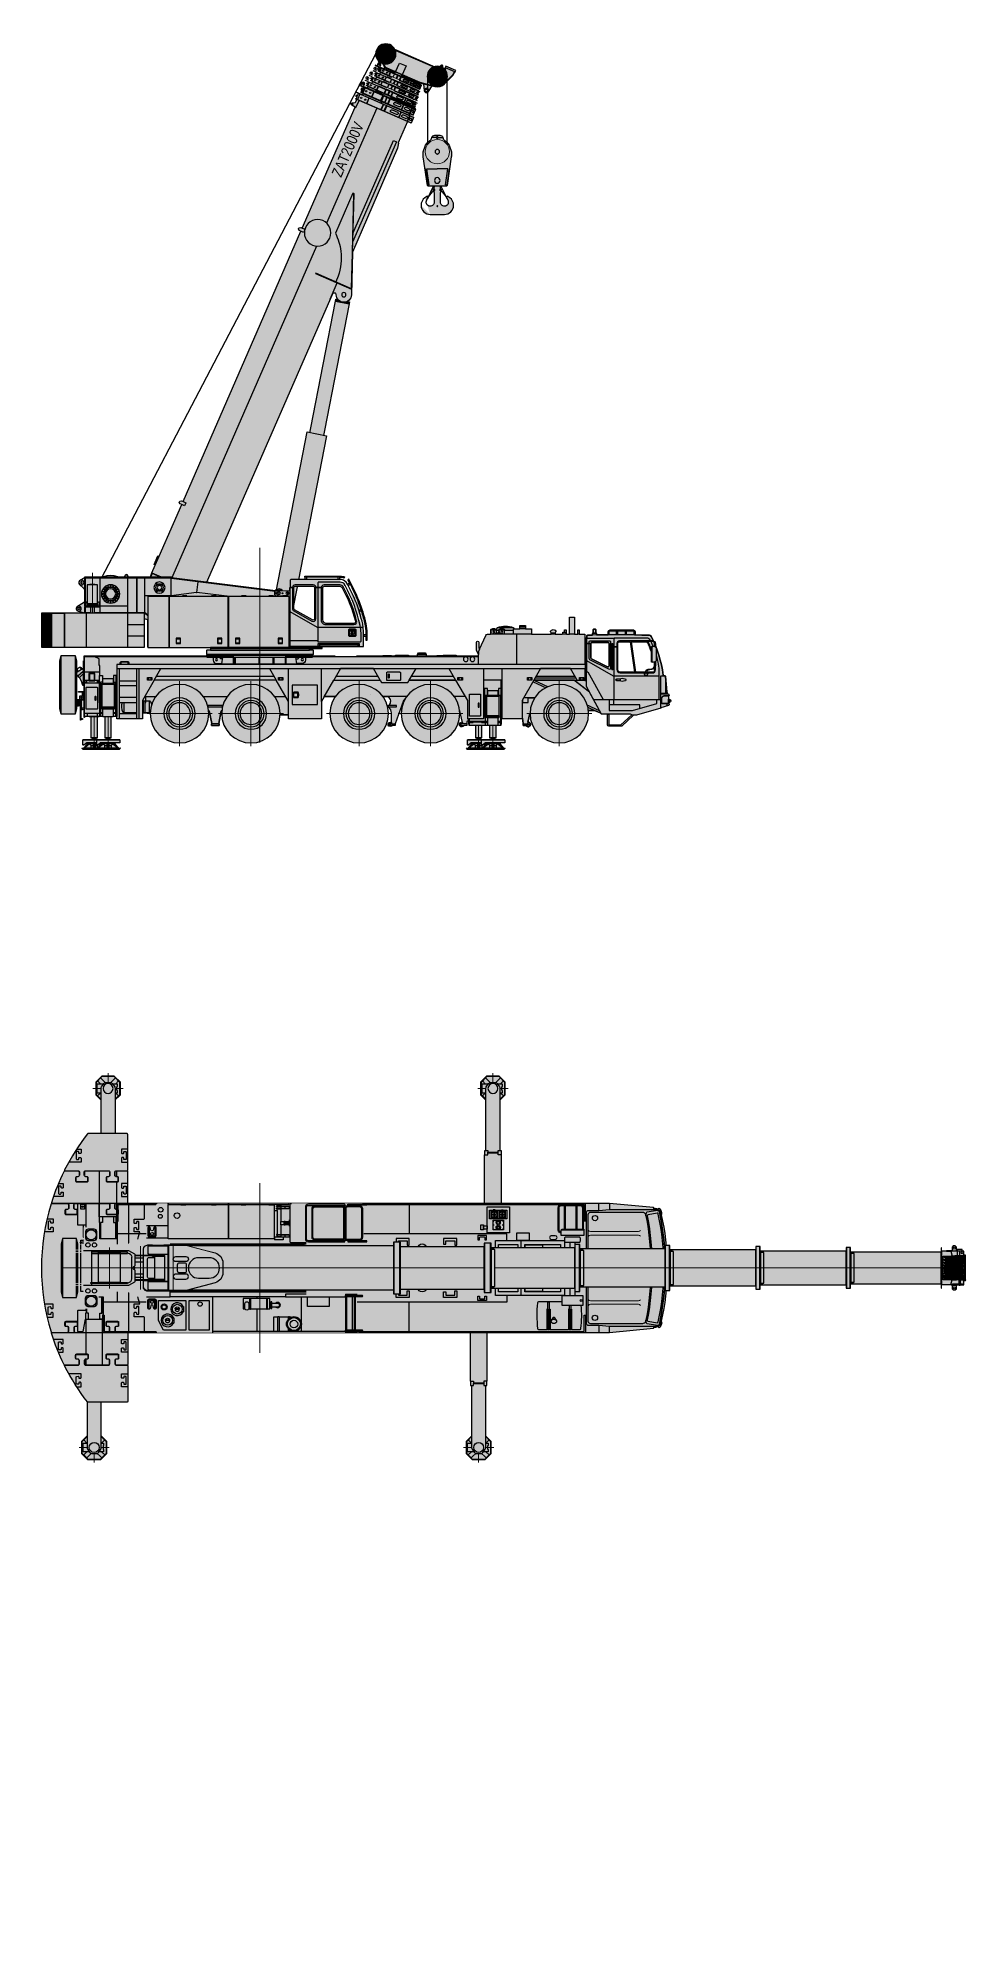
# Model space of a CAD drawing. Header units: millimetres. Extents: x -7743 to 13705, y 0 to 44172.
import ezdxf
from ezdxf.enums import TextEntityAlignment as Align

# ---------------------------------------------------------------- set-up
doc = ezdxf.new("R2010")
doc.units = ezdxf.units.MM
doc.set_wipeout_variables(frame=1)
doc.layers.add('Техника. Кран Zoomlion ZAT2000V', color=250, linetype='Continuous')
doc.layers.add('Техника. Кран Zoomlion ZAT2000V Штрих', color=7, linetype='Continuous', lineweight=15, true_color=0xa2ce47)
doc.styles.add('arial', font='arial.ttf')

# ---------------------------------------------------------------- blocks, each defined once
blk = doc.blocks.new('ZAT2000V-20200509.19392301')
at = {"color": 0, "linetype": 'ByBlock', "lineweight": -2, "transparency": 16777216}
blk.add_wipeout([(-277, -74), (-300, -50), (-297, -47), (-275, -68), (-250, -51), (-250, -43), (-253, -41), (-172, 44), (-169, 42), (-168, 62), (-173, 62), (-173, 69), (-161, 69), (-161, 74), (161, 74), (161, 69), (173, 69), (173, 62), (168, 62), (169, 42), (172, 44), (253, -41), (250, -43), (250, -51), (275, -68), (297, -47), (300, -50), (277, -74)], dxfattribs=at)
at = {"layer": 'Техника. Кран Zoomlion ZAT2000V Штрих', "true_color": 0xadadad, "transparency": 16777216}
h = blk.add_hatch(color=253, dxfattribs=at)
h.dxf.hatch_style = 1
h.paths.add_polyline_path([(277, -74), (-277, -74), (-300, -50), (-297, -47), (-275, -68), (-250, -51), (-250, -43), (-253, -41), (-172, 44), (-169, 42), (-168, 62), (-173, 62), (-173, 69), (-161, 69), (-161, 74), (161, 74), (161, 69), (173, 69), (173, 62), (168, 62), (169, 42), (172, 44), (253, -41), (250, -43), (250, -51), (275, -68), (297, -47), (300, -50)])
at = {"color": 0, "linetype": 'ByBlock', "lineweight": -2, "transparency": 16777216}
for p, q in [((-172, 44), (-253, -41)), ((-169, 42), (-250, -43)), ((-233, -47), (-166, 15)), ((-161, 69), (-173, 69)), ((-173, 69), (-173, 62)), ((-173, 62), (173, 62)), ((-169, 42), (-172, 44)), ((-169, 42), (-168, 62)), ((-169, 30), (-169, 42)), ((-169, 30), (-169, 18)), ((-169, 18), (-169, 24)), ((-166, 15), (-127, 51)), ((-161, 69), (-161, 74)), ((-127, 51), (-122, 51)), ((-122, 51), (-122, 51)), ((-83, 21), (-83, -47)), ((-83, 15), (83, 15)), ((-20, -47), (-20, 36)), ((-16, -47), (-16, 38)), ((20, 44), (-12, 44)), ((20, 42), (-12, 42)), ((20, 44), (20, -43)), ((83, -47), (83, 21)), ((122, 51), (127, 51)), ((122, 51), (122, 51)), ((127, 51), (166, 15)), ((161, 74), (161, 69)), ((173, 69), (161, 69)), ((166, 15), (233, -47)), ((168, 62), (169, 42)), ((169, 42), (172, 44)), ((169, 42), (169, 30)), ((250, -43), (169, 42)), ((169, 18), (169, 30)), ((253, -41), (172, 44)), ((173, 62), (173, 69)), ((-297, -47), (-300, -50)), ((-300, -50), (-277, -74)), ((-275, -68), (-297, -47)), ((-275, -68), (-277, -74)), ((-277, -74), (-270, -68)), ((-277, -74), (277, -74)), ((-275, -68), (-243, -47)), ((-270, -68), (-243, -50)), ((-250, -43), (-253, -41)), ((-250, -43), (-250, -51)), ((-243, -50), (-243, -47)), ((-243, -47), (243, -47)), ((243, -50), (-243, -50)), ((20, -41), (-12, -41)), ((20, -43), (-12, -43)), ((243, -47), (275, -68)), ((243, -47), (243, -50)), ((243, -50), (270, -68)), ((253, -41), (250, -43)), ((250, -51), (250, -43)), ((270, -68), (277, -74)), ((297, -47), (275, -68)), ((277, -74), (275, -68)), ((277, -74), (300, -50)), ((300, -50), (297, -47))]:
    blk.add_line(p, q, dxfattribs=at)
blk.add_lwpolyline([(277, -74), (-277, -74), (-300, -50), (-297, -47), (-275, -68), (-250, -51), (-250, -43), (-253, -41), (-172, 44), (-169, 42), (-168, 62), (-173, 62), (-173, 69), (-161, 69), (-161, 74), (161, 74), (161, 69), (173, 69), (173, 62), (168, 62), (169, 42), (172, 44), (253, -41), (250, -43), (250, -51), (275, -68), (297, -47), (300, -50), (277, -74)], dxfattribs=at)
for centre, radius, start, end in [((-166, 19), 3, 181, 270), ((-133, -4), 56.9, 26.9353, 78.8124), ((-12, 36), 8, 90, 180), ((-12, 38), 4, 90, 180), ((133, -4), 56.9, 101.1876, 153.0647), ((166, 19), 3, 270, 359), ((-12, -49), 8, 90, 164.6946), ((-12, -47), 4, 90, 167.4369)]:
    blk.add_arc(centre, radius, start, end, dxfattribs=at)
blk = doc.blocks.new('ZAT2000V-20200509.193921')
at = {"color": 0, "linetype": 'ByBlock', "lineweight": -2, "transparency": 16777216}
blk.add_wipeout([(-258, -62), (-266, -65), (-274, -63), (-280, -58), (-282, -50), (-282, -50), (-282, 68), (283, 68), (283, -9), (-187, -9)], dxfattribs=at)
at = {"layer": 'Техника. Кран Zoomlion ZAT2000V Штрих', "true_color": 0xadadad, "transparency": 16777216}
h = blk.add_hatch(color=253, dxfattribs=at)
h.dxf.hatch_style = 1
edge = h.paths.add_edge_path()
edge.add_ellipse((-267, -50), major_axis=(-15.1, 0), ratio=1, start_angle=-0.5212, end_angle=124.6016, ccw=False)
edge.add_line((-282, -50), (-282, 68))
edge.add_line((-282, 68), (283, 68))
edge.add_line((283, 68), (283, -9))
edge.add_line((283, -9), (-187, -9))
edge.add_line((-187, -9), (-258, -62))
edge = h.paths.add_edge_path(flags=16)
edge.add_arc((-267, -50), 5.64, 0, 360)
at = {"color": 0, "linetype": 'ByBlock', "lineweight": -2, "transparency": 16777216}
blk.add_line((283, 65), (-282, 65), dxfattribs=at)
at = {"color": 0, "linetype": 'ByBlock', "lineweight": -2, "transparency": 16777216, "extrusion": (0, 0, -1)}
blk.add_lwpolyline([(258, -62, 0.607548), (282, -50), (282, 68), (-283, 68), (-283, -9), (187, -9), (258, -62)], format="xyb", dxfattribs=at)
at = {"color": 0, "linetype": 'ByBlock', "lineweight": -2, "transparency": 16777216}
blk.add_circle((-267, -50), 5.64, dxfattribs=at)
blk = doc.blocks.new('ZAT2000V-20200509.193919')
at = {"color": 0, "linetype": 'ByBlock', "lineweight": -2, "transparency": 16777216}
blk.add_wipeout([(-80, -229), (-78, -233), (-52, -240), (-52, -240), (-48, -242), (-44, -245), (-42, -249), (-41, -254), (-41, -279), (41, -279), (41, -254), (41, -254), (42, -249), (44, -245), (48, -242), (52, -240), (52, -240), (78, -233), (80, -229), (80, 492), (-80, 492)], dxfattribs=at)
at = {"layer": 'Техника. Кран Zoomlion ZAT2000V Штрих', "transparency": 16777216, "extrusion": (0, 0, -1)}
h = blk.add_hatch(color=256, dxfattribs=at)
h.dxf.hatch_style = 1
h.set_gradient(color1=(132, 132, 132), color2=(214, 214, 214), tint=1, name='CYLINDER')
h.paths.add_polyline_path([(0, 492), (-80, 492), (-80, -229), (0, -229)])
h.paths.add_polyline_path([(80, 492), (0, 492), (0, -229), (80, -229)])
h = blk.add_hatch(color=256, dxfattribs=at)
h.dxf.hatch_style = 1
h.set_gradient(color1=(132, 132, 132), color2=(214, 214, 214), tint=1, name='CYLINDER')
h.paths.add_polyline_path([(0, -233), (-78, -233), (-52, -240, -0.339454), (-41, -254), (-41, -279), (0, -279)])
h.paths.add_polyline_path([(41, -254, -0.339454), (52, -240), (78, -233), (0, -233), (0, -279), (41, -279)])
at = {"color": 0, "linetype": 'ByBlock', "lineweight": -2, "transparency": 16777216}
for p, q in [((80, -229), (-80, -229)), ((78, -233), (-78, -233)), ((41, -243), (-41, -243))]:
    blk.add_line(p, q, dxfattribs=at)
at = {"color": 0, "linetype": 'ByBlock', "lineweight": -2, "transparency": 16777216, "extrusion": (0, 0, -1)}
blk.add_lwpolyline([(80, 492), (80, -229), (78, -233), (52, -240, 0.339454), (41, -254), (41, -279), (-41, -279), (-41, -254, 0.339454), (-52, -240), (-78, -233), (-80, -229), (-80, 492)], format="xyb", close=True, dxfattribs=at)
blk = doc.blocks.new('ZAT2000V-20200509.193903')
at = {"color": 0, "linetype": 'ByBlock', "lineweight": -2, "transparency": 16777216, "xscale": -0.9500000000000004, "yscale": 0.9500000000000004, "zscale": 0.9500000000000004}
blk.add_blockref('ZAT2000V-20200509.19392301', (0, 70), dxfattribs=at)
blk.add_blockref('ZAT2000V-20200509.193921', (-7, 153), dxfattribs=at)
blk.add_blockref('ZAT2000V-20200509.193919', (0, 482), dxfattribs=at)
at = {"color": 0, "linetype": 'ByBlock', "lineweight": 5, "transparency": 16777216}
blk.add_line((0, 950), (0, 0), dxfattribs=at)
blk = doc.blocks.new('ZAT2000V-20240127.11391')
at = {"color": 0, "linetype": 'ByBlock', "lineweight": -2, "transparency": 16777216}
for points in [[(227, 60), (204, 116), (168, 164), (121, 202), (65, 226), (6, 235), (-54, 229), (-111, 207), (-160, 172), (-199, 126), (-224, 71), (-235, 12), (-230, -49), (-210, -106), (-176, -156), (-131, -195), (-76, -222), (-17, -234), (43, -231), (100, -212), (151, -180), (192, -135), (220, -82), (234, -23), (235, 0)], [(227, -1240), (204, -1184), (168, -1136), (121, -1098), (65, -1074), (6, -1065), (-54, -1071), (-111, -1093), (-160, -1128), (-199, -1174), (-224, -1229), (-235, -1288), (-230, -1349), (-210, -1406), (-176, -1456), (-131, -1495), (-76, -1522), (-17, -1534), (43, -1531), (100, -1512), (151, -1480), (192, -1435), (220, -1382), (234, -1323), (235, -1300)]]:
    blk.add_wipeout(points, dxfattribs=at)
at = {"layer": 'Техника. Кран Zoomlion ZAT2000V Штрих', "true_color": 0xadadad, "transparency": 16777216}
h = blk.add_hatch(color=253, dxfattribs=at)
h.dxf.hatch_style = 1
edge = h.paths.add_edge_path()
edge.add_arc((0, 0), 235, 0, 360)
h = blk.add_hatch(color=253, dxfattribs=at)
h.dxf.hatch_style = 1
edge = h.paths.add_edge_path()
edge.add_arc((0, -1300), 235, 0, 360)
at = {"color": 0, "linetype": 'ByBlock', "lineweight": -2, "transparency": 16777216}
for points in [[(-61, 22), (61, 22), (61, -22), (-61, -22)], [(-61, -1278), (61, -1278), (61, -1322), (-61, -1322)]]:
    blk.add_lwpolyline(points, close=True, dxfattribs=at)
for points in [[(-178, -1342), (-178, -1261)], [(-244, -1628), (-260, -1628), (-260, -1394), (-242, -1394)]]:
    blk.add_lwpolyline(points, dxfattribs=at)
for centre, radius in [((0, 0), 235), ((-259, -1300), 15.5), ((0, -1300), 235), ((0, -1300), 101), ((395, -1202), 47.8), ((395, -1202), 26.7)]:
    blk.add_circle(centre, radius, dxfattribs=at)
blk.add_wipeout([(297, -95), (12400, -95), (12400, -931), (297, -931)], dxfattribs=at)
at = {"layer": 'Техника. Кран Zoomlion ZAT2000V Штрих', "transparency": 16777216}
h = blk.add_hatch(color=256, dxfattribs=at)
h.dxf.hatch_style = 1
edge = h.paths.add_edge_path()
edge.add_arc((0, -1300), 239, 291.297, 350.2092, ccw=False)
edge.add_line((87, -1523), (-171, -1623))
edge.add_line((-171, -1623), (-208, -1628))
edge.add_line((-208, -1628), (-244, -1628))
edge.add_line((-244, -1628), (-244, -1638))
edge.add_line((-244, -1638), (-295, -1638))
edge.add_line((-295, -1638), (-295, -1388))
edge.add_line((-295, -1388), (-242, -1388))
edge.add_line((-242, -1388), (-242, -1394))
edge.add_line((-242, -1394), (-212, -1394))
edge.add_arc((-212, -1361), 33.7, 270, 360)
edge.add_line((-178, -1361), (-178, -1342))
edge.add_line((-178, -1342), (-264, -1324))
edge.add_arc((-259, -1300), 24.8, 99.9516, 258.4025, ccw=False)
edge.add_line((-264, -1276), (-178, -1261))
edge.add_line((-178, -1261), (-178, 0))
edge.add_arc((0, 0), 178, 36.2129, 180, ccw=False)
edge.add_line((144, 105), (287, -90))
edge.add_line((287, -90), (287, -84))
edge.add_line((287, -84), (297, -84))
edge.add_line((297, -84), (297, -983))
edge.add_line((297, -983), (281, -1075))
edge.add_line((281, -1075), (422, -1156))
edge.add_arc((395, -1202), 52.9, -80.3674, 59.9872, ccw=False)
edge.add_line((404, -1254), (246, -1281))
edge.add_line((246, -1281), (236, -1341))
edge = h.paths.add_edge_path(flags=16)
edge.add_arc((395, -1202), 26.7, 0, 360)
at = {"layer": 'Техника. Кран Zoomlion ZAT2000V Штрих', "true_color": 0xadadad, "transparency": 16777216}
h = blk.add_hatch(color=253, dxfattribs=at)
h.dxf.hatch_style = 1
h.paths.add_polyline_path([(297, -95), (12400, -95), (12400, -398), (297, -398)])
at = {"layer": 'Техника. Кран Zoomlion ZAT2000V Штрих', "transparency": 16777216}
h = blk.add_hatch(color=256, dxfattribs=at)
h.dxf.hatch_style = 1
h.set_gradient(color1=(132, 132, 132), color2=(173, 173, 173), rotation=90, tint=1)
h.paths.add_polyline_path([(297, -398), (12400, -398), (12400, -931), (297, -931)])
at = {"color": 0, "linetype": 'ByBlock', "lineweight": -2, "transparency": 16777216}
for points in [[(236, -1341, -0.262868), (87, -1523), (-171, -1623), (-208, -1628), (-244, -1628), (-244, -1638), (-295, -1638), (-295, -1388), (-242, -1388), (-242, -1394), (-212, -1394, 0.414214), (-178, -1361), (-178, -1342), (-264, -1324, -0.827646), (-264, -1276), (-178, -1261), (-178, 0, -0.725124), (144, 105), (287, -90), (287, -84), (297, -84), (297, -983), (281, -1075), (422, -1156, -0.702516), (404, -1254), (246, -1281), (236, -1341)], [(-260, -1405), (-212, -1405, 0.414214), (-167, -1361), (-167, 0, -0.725124), (135, 99), (287, -108), (287, -982), (225, -1339, -0.262868), (83, -1513), (-174, -1613), (-209, -1617), (-260, -1617)]]:
    blk.add_lwpolyline(points, format="xyb", dxfattribs=at)
for points in [[(287, -372), (66, -372), (66, -540), (287, -540)], [(297, -95), (12400, -95), (12400, -398), (297, -398)], [(297, -398), (12400, -398), (12400, -931), (297, -931)]]:
    blk.add_lwpolyline(points, close=True, dxfattribs=at)
for points in [[(287, -90), (287, -982)], [(281, -1075), (246, -1281)]]:
    blk.add_lwpolyline(points, dxfattribs=at)
blk.add_circle((0, 0), 101, dxfattribs=at)
blk = doc.blocks.new('ZAT2000V-20240127.111729')
at = {"color": 0, "linetype": 'ByBlock', "lineweight": -2, "transparency": 16777216}
blk.add_wipeout([(31, 23), (11, 37), (-13, 36), (-32, 21), (-38, -2), (-29, -25), (-9, -37), (15, -35), (33, -19), (38, 0)], dxfattribs=at)
at = {"layer": 'Техника. Кран Zoomlion ZAT2000V Штрих', "true_color": 0xadadad, "transparency": 16777216}
h = blk.add_hatch(color=253, dxfattribs=at)
h.dxf.hatch_style = 1
edge = h.paths.add_edge_path()
edge.add_arc((0, 0), 38.4, 0, 360)
at = {"color": 0, "linetype": 'ByBlock', "lineweight": -2, "transparency": 16777216}
blk.add_circle((0, 0), 38.4, dxfattribs=at)
blk.add_wipeout([(149, -94), (12118, -94), (12118, -999), (149, -999)], dxfattribs=at)
blk.add_wipeout([(149, -1088), (53, -1088), (53, -1061), (27, -1061), (27, -593), (53, -593), (53, -577), (13, -577), (13, -402), (53, -402), (53, -35), (0, -35), (0, -35), (-21, -25), (-31, -5), (-27, 18), (-9, 33), (0, 35), (53, 35), (53, 78), (59, 78), (59, -35), (85, -35), (85, -5), (118, -5), (118, -35), (144, -35), (144, -25), (149, -25)], dxfattribs=at)
at = {"layer": 'Техника. Кран Zoomlion ZAT2000V Штрих', "transparency": 16777216}
h = blk.add_hatch(color=256, dxfattribs=at)
h.dxf.hatch_style = 1
edge = h.paths.add_edge_path()
edge.add_line((149, -25), (149, -1088))
edge.add_line((149, -1088), (53, -1088))
edge.add_line((53, -1088), (53, -1061))
edge.add_line((53, -1061), (27, -1061))
edge.add_line((27, -1061), (27, -593))
edge.add_line((27, -593), (53, -593))
edge.add_line((53, -593), (53, -577))
edge.add_line((53, -577), (13, -577))
edge.add_line((13, -577), (13, -402))
edge.add_line((13, -402), (53, -402))
edge.add_line((53, -402), (53, -35))
edge.add_line((53, -35), (0, -35))
edge.add_arc((3, 0), 35, 95.2702, 264.7298, ccw=False)
edge.add_line((0, 35), (53, 35))
edge.add_line((53, 35), (53, 78))
edge.add_line((53, 78), (59, 78))
edge.add_line((59, 78), (59, -35))
edge.add_line((59, -35), (85, -35))
edge.add_line((85, -35), (85, -5))
edge.add_line((85, -5), (118, -5))
edge.add_line((118, -5), (118, -35))
edge.add_line((118, -35), (144, -35))
edge.add_line((144, -35), (144, -25))
edge.add_line((144, -25), (149, -25))
at = {"layer": 'Техника. Кран Zoomlion ZAT2000V Штрих', "true_color": 0xadadad, "transparency": 16777216}
h = blk.add_hatch(color=253, dxfattribs=at)
h.dxf.hatch_style = 1
h.paths.add_polyline_path([(149, -94), (12118, -94), (12118, -429), (149, -429)])
at = {"layer": 'Техника. Кран Zoomlion ZAT2000V Штрих', "transparency": 16777216}
h = blk.add_hatch(color=256, dxfattribs=at)
h.dxf.hatch_style = 1
h.set_gradient(color1=(132, 132, 132), color2=(173, 173, 173), rotation=90, tint=1)
h.paths.add_polyline_path([(149, -429), (12118, -429), (12118, -999), (149, -999)])
at = {"color": 0, "linetype": 'ByBlock', "lineweight": -2, "transparency": 16777216}
for points in [[(149, -25), (149, -1088), (53, -1088), (53, -1061), (27, -1061), (27, -593), (53, -593), (53, -577), (13, -577), (13, -402), (53, -402), (53, -35), (0, -35, -0.912002), (0, 35), (53, 35), (53, 78), (59, 78), (59, -35), (85, -35), (85, -5), (118, -5), (118, -35), (144, -35), (144, -25)], [(83, -776, 1), (120, -776), (120, -670, 1), (83, -670)], [(83, -963, 1), (120, -963), (120, -894, 1), (83, -894)]]:
    blk.add_lwpolyline(points, format="xyb", close=True, dxfattribs=at)
for points in [[(53, 35), (53, -35)], [(53, -577), (53, -402)], [(59, -35), (59, -1088)], [(59, -61), (144, -61)], [(59, -78), (144, -78)], [(59, -301), (144, -301)], [(59, -307), (144, -307)], [(59, -407), (144, -407)], [(85, -35), (118, -35)], [(144, -35), (144, -1088)], [(53, -1061), (53, -593)], [(59, -488), (144, -488)], [(59, -498), (144, -498)], [(59, -567), (144, -567)], [(59, -577), (144, -577)], [(59, -832), (144, -832)], [(59, -838), (144, -838)], [(59, -1008), (144, -1008)]]:
    blk.add_lwpolyline(points, dxfattribs=at)
for points in [[(117, -139), (109, -125), (94, -125), (86, -139), (94, -152), (109, -152)], [(117, -240), (109, -227), (94, -227), (86, -240), (94, -254), (109, -254)], [(149, -94), (12118, -94), (12118, -429), (149, -429)], [(149, -429), (12118, -429), (12118, -999), (149, -999)]]:
    blk.add_lwpolyline(points, close=True, dxfattribs=at)
blk.add_circle((0, 0), 16, dxfattribs=at)
blk.add_ellipse((102, -1051), major_axis=(0, -21.3), ratio=0.983639, start_param=-1.570796, end_param=4.712389, dxfattribs=at)
blk = doc.blocks.new('ZAT2000V-20240127.111738')
at = {"color": 0, "linetype": 'ByBlock', "lineweight": -2, "transparency": 16777216}
blk.add_wipeout([(31, 23), (11, 37), (-13, 36), (-32, 21), (-38, -2), (-29, -25), (-9, -37), (15, -35), (33, -19), (38, 0)], dxfattribs=at)
at = {"layer": 'Техника. Кран Zoomlion ZAT2000V Штрих', "true_color": 0xadadad, "transparency": 16777216}
h = blk.add_hatch(color=253, dxfattribs=at)
h.dxf.hatch_style = 1
edge = h.paths.add_edge_path()
edge.add_arc((0, 0), 38.4, 0, 360)
at = {"color": 0, "linetype": 'ByBlock', "lineweight": -2, "transparency": 16777216}
blk.add_circle((0, 0), 38.4, dxfattribs=at)
blk.add_wipeout([(53, -1152), (53, -1124), (27, -1124), (27, -625), (53, -625), (53, -609), (11, -609), (11, -433), (53, -433), (53, -418), (34, -418), (30, -321), (53, -321), (53, -35), (0, -35), (0, -35), (-21, -25), (-31, -5), (-27, 18), (-9, 33), (0, 35), (53, 35), (53, 77), (59, 77), (59, -35), (85, -35), (85, -5), (118, -5), (118, -35), (144, -35), (144, -25), (149, -25), (149, -1152)], dxfattribs=at)
blk.add_wipeout([(149, -94), (11979, -94), (11979, -1062), (149, -1062)], dxfattribs=at)
at = {"layer": 'Техника. Кран Zoomlion ZAT2000V Штрих', "transparency": 16777216}
h = blk.add_hatch(color=256, dxfattribs=at)
h.dxf.hatch_style = 1
edge = h.paths.add_edge_path()
edge.add_line((149, -25), (149, -1152))
edge.add_line((149, -1152), (53, -1152))
edge.add_line((53, -1152), (53, -1124))
edge.add_line((53, -1124), (27, -1124))
edge.add_line((27, -1124), (27, -625))
edge.add_line((27, -625), (53, -625))
edge.add_line((53, -625), (53, -609))
edge.add_line((53, -609), (11, -609))
edge.add_line((11, -609), (11, -433))
edge.add_line((11, -433), (53, -433))
edge.add_line((53, -433), (53, -418))
edge.add_line((53, -418), (34, -418))
edge.add_line((34, -418), (30, -321))
edge.add_line((30, -321), (53, -321))
edge.add_line((53, -321), (53, -35))
edge.add_line((53, -35), (0, -35))
edge.add_arc((3, 0), 35, 95.2702, 264.7298, ccw=False)
edge.add_line((0, 35), (53, 35))
edge.add_line((53, 35), (53, 77))
edge.add_line((53, 77), (59, 77))
edge.add_line((59, 77), (59, -35))
edge.add_line((59, -35), (85, -35))
edge.add_line((85, -35), (85, -5))
edge.add_line((85, -5), (118, -5))
edge.add_line((118, -5), (118, -35))
edge.add_line((118, -35), (144, -35))
edge.add_line((144, -35), (144, -25))
edge.add_line((144, -25), (149, -25))
at = {"layer": 'Техника. Кран Zoomlion ZAT2000V Штрих', "true_color": 0xadadad, "transparency": 16777216}
h = blk.add_hatch(color=253, dxfattribs=at)
h.dxf.hatch_style = 1
h.paths.add_polyline_path([(149, -94), (11979, -94), (11979, -461), (149, -461)])
at = {"layer": 'Техника. Кран Zoomlion ZAT2000V Штрих', "transparency": 16777216}
h = blk.add_hatch(color=256, dxfattribs=at)
h.dxf.hatch_style = 1
h.set_gradient(color1=(132, 132, 132), color2=(173, 173, 173), rotation=90, tint=1)
h.paths.add_polyline_path([(149, -461), (11979, -461), (11979, -1062), (149, -1062)])
at = {"color": 0, "linetype": 'ByBlock', "lineweight": -2, "transparency": 16777216}
for points in [[(53, 41), (53, -35)], [(53, -418), (53, -321)], [(53, -433), (53, -609)], [(59, -35), (59, -1152)], [(59, -61), (144, -61)], [(59, -78), (144, -78)], [(59, -301), (144, -301)], [(59, -307), (144, -307)], [(59, -439), (144, -439)], [(85, -35), (118, -35)], [(144, -35), (144, -1152)], [(53, -1124), (53, -625)], [(59, -519), (144, -519)], [(59, -529), (144, -529)], [(59, -598), (144, -598)], [(59, -608), (144, -608)]]:
    blk.add_lwpolyline(points, dxfattribs=at)
for points in [[(117, -139), (109, -125), (94, -125), (86, -139), (94, -152), (109, -152)], [(117, -240), (109, -227), (94, -227), (86, -240), (94, -254), (109, -254)], [(149, -94), (11979, -94), (11979, -461), (149, -461)], [(149, -461), (11979, -461), (11979, -1062), (149, -1062)]]:
    blk.add_lwpolyline(points, close=True, dxfattribs=at)
for points in [[(83, -835, 1), (120, -835), (120, -713, 1), (83, -713)], [(83, -1027, 1), (120, -1027), (120, -947, 1), (83, -947)]]:
    blk.add_lwpolyline(points, format="xyb", close=True, dxfattribs=at)
blk.add_circle((0, 0), 16, dxfattribs=at)
blk.add_ellipse((102, -1114), major_axis=(0, -21.3), ratio=0.983639, start_param=-1.570796, end_param=4.712389, dxfattribs=at)
blk = doc.blocks.new('ZAT2000V-20240127.111736')
at = {"color": 0, "linetype": 'ByBlock', "lineweight": -2, "transparency": 16777216}
blk.add_wipeout([(31, 23), (11, 37), (-13, 36), (-32, 21), (-38, -2), (-29, -25), (-9, -37), (15, -35), (33, -19), (38, 0)], dxfattribs=at)
at = {"layer": 'Техника. Кран Zoomlion ZAT2000V Штрих', "true_color": 0xadadad, "transparency": 16777216}
h = blk.add_hatch(color=253, dxfattribs=at)
h.dxf.hatch_style = 1
edge = h.paths.add_edge_path()
edge.add_arc((0, 0), 38.4, 0, 360)
at = {"color": 0, "linetype": 'ByBlock', "lineweight": -2, "transparency": 16777216}
blk.add_circle((0, 0), 38.4, dxfattribs=at)
blk.add_wipeout([(149, -95), (11845, -95), (11845, -1126), (149, -1126)], dxfattribs=at)
blk.add_wipeout([(53, -1221), (53, -1194), (27, -1194), (27, -657), (53, -657), (53, -640), (16, -640), (16, -465), (53, -465), (53, -433), (34, -433), (30, -332), (53, -332), (53, -35), (0, -35), (0, -35), (-21, -25), (-31, -5), (-27, 18), (-9, 33), (0, 35), (53, 35), (53, 83), (59, 83), (59, -35), (85, -35), (85, -5), (118, -5), (118, -35), (144, -35), (144, -25), (149, -25), (149, -1221)], dxfattribs=at)
at = {"layer": 'Техника. Кран Zoomlion ZAT2000V Штрих', "transparency": 16777216}
h = blk.add_hatch(color=256, dxfattribs=at)
h.dxf.hatch_style = 1
edge = h.paths.add_edge_path()
edge.add_line((149, -25), (149, -1221))
edge.add_line((149, -1221), (53, -1221))
edge.add_line((53, -1221), (53, -1194))
edge.add_line((53, -1194), (27, -1194))
edge.add_line((27, -1194), (27, -657))
edge.add_line((27, -657), (53, -657))
edge.add_line((53, -657), (53, -640))
edge.add_line((53, -640), (16, -640))
edge.add_line((16, -640), (16, -465))
edge.add_line((16, -465), (53, -465))
edge.add_line((53, -465), (53, -433))
edge.add_line((53, -433), (34, -433))
edge.add_line((34, -433), (30, -332))
edge.add_line((30, -332), (53, -332))
edge.add_line((53, -332), (53, -35))
edge.add_line((53, -35), (0, -35))
edge.add_arc((3, 0), 35, 95.2702, 264.7298, ccw=False)
edge.add_line((0, 35), (53, 35))
edge.add_line((53, 35), (53, 83))
edge.add_line((53, 83), (59, 83))
edge.add_line((59, 83), (59, -35))
edge.add_line((59, -35), (85, -35))
edge.add_line((85, -35), (85, -5))
edge.add_line((85, -5), (118, -5))
edge.add_line((118, -5), (118, -35))
edge.add_line((118, -35), (144, -35))
edge.add_line((144, -35), (144, -25))
edge.add_line((144, -25), (149, -25))
at = {"layer": 'Техника. Кран Zoomlion ZAT2000V Штрих', "true_color": 0xadadad, "transparency": 16777216}
h = blk.add_hatch(color=253, dxfattribs=at)
h.dxf.hatch_style = 1
h.paths.add_polyline_path([(149, -95), (11845, -95), (11845, -493), (149, -493)])
at = {"layer": 'Техника. Кран Zoomlion ZAT2000V Штрих', "transparency": 16777216}
h = blk.add_hatch(color=256, dxfattribs=at)
h.dxf.hatch_style = 1
h.set_gradient(color1=(132, 132, 132), color2=(173, 173, 173), rotation=90, tint=1)
h.paths.add_polyline_path([(149, -493), (11845, -493), (11845, -1126), (149, -1126)])
at = {"color": 0, "linetype": 'ByBlock', "lineweight": -2, "transparency": 16777216}
for points in [[(53, 35), (53, -35)], [(53, -433), (53, -332)], [(59, -35), (59, -1221)], [(59, -61), (144, -61)], [(59, -78), (144, -78)], [(59, -301), (144, -301)], [(59, -307), (144, -307)], [(85, -35), (118, -35)], [(144, -35), (144, -1221)], [(53, -640), (53, -465)], [(53, -1194), (53, -657)], [(59, -470), (144, -470)], [(59, -551), (144, -551)], [(59, -561), (144, -561)], [(59, -630), (144, -630)], [(59, -640), (144, -640)]]:
    blk.add_lwpolyline(points, dxfattribs=at)
for points in [[(117, -139), (109, -125), (94, -125), (86, -139), (94, -152), (109, -152)], [(117, -240), (109, -227), (94, -227), (86, -240), (94, -254), (109, -254)], [(149, -95), (11845, -95), (11845, -493), (149, -493)], [(149, -493), (11845, -493), (11845, -1126), (149, -1126)]]:
    blk.add_lwpolyline(points, close=True, dxfattribs=at)
for points in [[(83, -883, 1), (120, -883), (120, -761, 1), (83, -761)], [(83, -1090, 1), (120, -1090), (120, -1005, 1), (83, -1005)]]:
    blk.add_lwpolyline(points, format="xyb", close=True, dxfattribs=at)
blk.add_circle((0, 0), 16, dxfattribs=at)
blk.add_ellipse((102, -1179), major_axis=(0, -21.3), ratio=0.983639, start_param=-1.570796, end_param=4.712389, dxfattribs=at)
blk = doc.blocks.new('ZAT2000V-20240127.111727')
at = {"color": 0, "linetype": 'ByBlock', "lineweight": -2, "transparency": 16777216}
blk.add_wipeout([(31, 23), (11, 37), (-13, 36), (-32, 21), (-38, -2), (-29, -25), (-9, -37), (15, -35), (33, -19), (38, 0)], dxfattribs=at)
at = {"layer": 'Техника. Кран Zoomlion ZAT2000V Штрих', "true_color": 0xadadad, "transparency": 16777216}
h = blk.add_hatch(color=253, dxfattribs=at)
h.dxf.hatch_style = 1
edge = h.paths.add_edge_path()
edge.add_arc((0, 0), 38.4, 0, 360)
at = {"color": 0, "linetype": 'ByBlock', "lineweight": -2, "transparency": 16777216}
blk.add_circle((0, 0), 38.4, dxfattribs=at)
blk.add_wipeout([(164, -89), (11706, -89), (11706, -1195), (164, -1195)], dxfattribs=at)
blk.add_wipeout([(53, -1284), (53, -1258), (27, -1258), (27, -688), (53, -688), (53, -672), (11, -672), (11, -497), (53, -497), (53, -481), (34, -481), (30, -316), (53, -316), (53, -35), (0, -35), (0, -35), (-21, -25), (-31, -5), (-27, 18), (-9, 33), (0, 35), (53, 35), (53, 83), (59, 83), (59, -35), (91, -35), (91, -5), (123, -5), (123, -35), (154, -35), (154, -25), (164, -25), (164, -1284)], dxfattribs=at)
at = {"layer": 'Техника. Кран Zoomlion ZAT2000V Штрих', "transparency": 16777216}
h = blk.add_hatch(color=256, dxfattribs=at)
h.dxf.hatch_style = 1
edge = h.paths.add_edge_path()
edge.add_line((164, -25), (164, -1284))
edge.add_line((164, -1284), (53, -1284))
edge.add_line((53, -1284), (53, -1258))
edge.add_line((53, -1258), (27, -1258))
edge.add_line((27, -1258), (27, -688))
edge.add_line((27, -688), (53, -688))
edge.add_line((53, -688), (53, -672))
edge.add_line((53, -672), (11, -672))
edge.add_line((11, -672), (11, -497))
edge.add_line((11, -497), (53, -497))
edge.add_line((53, -497), (53, -481))
edge.add_line((53, -481), (34, -481))
edge.add_line((34, -481), (30, -316))
edge.add_line((30, -316), (53, -316))
edge.add_line((53, -316), (53, -35))
edge.add_line((53, -35), (0, -35))
edge.add_arc((3, 0), 35, 95.2702, 264.7298, ccw=False)
edge.add_line((0, 35), (53, 35))
edge.add_line((53, 35), (53, 83))
edge.add_line((53, 83), (59, 83))
edge.add_line((59, 83), (59, -35))
edge.add_line((59, -35), (91, -35))
edge.add_line((91, -35), (91, -5))
edge.add_line((91, -5), (123, -5))
edge.add_line((123, -5), (123, -35))
edge.add_line((123, -35), (154, -35))
edge.add_line((154, -35), (154, -25))
edge.add_line((154, -25), (164, -25))
at = {"layer": 'Техника. Кран Zoomlion ZAT2000V Штрих', "true_color": 0xadadad, "transparency": 16777216}
h = blk.add_hatch(color=253, dxfattribs=at)
h.dxf.hatch_style = 1
h.paths.add_polyline_path([(164, -89), (11706, -89), (11706, -530), (164, -530)])
at = {"layer": 'Техника. Кран Zoomlion ZAT2000V Штрих', "transparency": 16777216}
h = blk.add_hatch(color=256, dxfattribs=at)
h.dxf.hatch_style = 1
h.set_gradient(color1=(132, 132, 132), color2=(173, 173, 173), rotation=90, tint=1)
h.paths.add_polyline_path([(164, -530), (11706, -530), (11706, -1195), (164, -1195)])
at = {"color": 0, "linetype": 'ByBlock', "lineweight": -2, "transparency": 16777216}
for points in [[(53, 35), (53, -35)], [(53, -481), (53, -316)], [(59, -35), (59, -1284)], [(59, -61), (154, -61)], [(59, -78), (154, -78)], [(59, -301), (154, -301)], [(59, -307), (154, -307)], [(91, -35), (123, -35)], [(154, -35), (154, -1284)], [(53, -672), (53, -497)], [(53, -1258), (53, -688)], [(59, -492), (154, -492)], [(59, -502), (154, -502)], [(59, -583), (154, -583)], [(59, -593), (154, -593)], [(59, -663), (154, -663)], [(59, -673), (154, -673)], [(59, -998), (154, -998)], [(59, -1004), (154, -1004)], [(59, -1194), (154, -1194)], [(59, -1200), (154, -1200)]]:
    blk.add_lwpolyline(points, dxfattribs=at)
for points in [[(122, -139), (114, -125), (99, -125), (91, -139), (99, -152), (114, -152)], [(122, -240), (114, -227), (99, -227), (91, -240), (99, -254), (114, -254)], [(164, -89), (11706, -89), (11706, -530), (164, -530)], [(164, -530), (11706, -530), (11706, -1195), (164, -1195)]]:
    blk.add_lwpolyline(points, close=True, dxfattribs=at)
for points in [[(82, -926, 1), (131, -926), (131, -815, 1), (82, -815)], [(82, -1143, 1), (131, -1143), (131, -1069, 1), (82, -1069)]]:
    blk.add_lwpolyline(points, format="xyb", close=True, dxfattribs=at)
blk.add_circle((0, 0), 16, dxfattribs=at)
blk.add_ellipse((107, -1244), major_axis=(0, -21.3), ratio=0.983639, start_param=-1.570796, end_param=4.712389, dxfattribs=at)
blk = doc.blocks.new('ZAT2000V-20240127.111724')
at = {"color": 0, "linetype": 'ByBlock', "lineweight": -2, "transparency": 16777216}
blk.add_wipeout([(31, 23), (11, 37), (-13, 36), (-32, 21), (-38, -2), (-29, -25), (-9, -37), (15, -35), (33, -19), (38, 0)], dxfattribs=at)
at = {"layer": 'Техника. Кран Zoomlion ZAT2000V Штрих', "true_color": 0xadadad, "transparency": 16777216}
h = blk.add_hatch(color=253, dxfattribs=at)
h.dxf.hatch_style = 1
edge = h.paths.add_edge_path()
edge.add_arc((0, 0), 38.4, 0, 360)
at = {"color": 0, "linetype": 'ByBlock', "lineweight": -2, "transparency": 16777216}
blk.add_circle((0, 0), 38.4, dxfattribs=at)
blk.add_wipeout([(202, -90), (11558, -90), (11558, -1265), (202, -1265)], dxfattribs=at)
blk.add_wipeout([(202, -1355), (53, -1355), (53, -1322), (27, -1322), (27, -731), (53, -731), (53, -714), (16, -714), (16, -539), (53, -539), (53, -503), (34, -503), (30, -332), (53, -332), (53, -35), (0, -35), (0, -35), (-21, -25), (-31, -5), (-27, 18), (-9, 33), (0, 35), (53, 41), (53, 72), (65, 72), (65, -35), (111, -35), (111, -5), (144, -5), (144, -35), (197, -35), (197, -25), (202, -25)], dxfattribs=at)
at = {"layer": 'Техника. Кран Zoomlion ZAT2000V Штрих', "transparency": 16777216}
h = blk.add_hatch(color=256, dxfattribs=at)
h.dxf.hatch_style = 1
edge = h.paths.add_edge_path()
edge.add_line((202, -25), (202, -1355))
edge.add_line((202, -1355), (53, -1355))
edge.add_line((53, -1355), (53, -1322))
edge.add_line((53, -1322), (27, -1322))
edge.add_line((27, -1322), (27, -731))
edge.add_line((27, -731), (53, -731))
edge.add_line((53, -731), (53, -714))
edge.add_line((53, -714), (16, -714))
edge.add_line((16, -714), (16, -539))
edge.add_line((16, -539), (53, -539))
edge.add_line((53, -539), (53, -503))
edge.add_line((53, -503), (34, -503))
edge.add_line((34, -503), (30, -332))
edge.add_line((30, -332), (53, -332))
edge.add_line((53, -332), (53, -35))
edge.add_line((53, -35), (0, -35))
edge.add_arc((3, 0), 35, 95.2702, 264.7298, ccw=False)
edge.add_line((0, 35), (53, 41))
edge.add_line((53, 41), (53, 72))
edge.add_line((53, 72), (65, 72))
edge.add_line((65, 72), (65, -35))
edge.add_line((65, -35), (111, -35))
edge.add_line((111, -35), (111, -5))
edge.add_line((111, -5), (144, -5))
edge.add_line((144, -5), (144, -35))
edge.add_line((144, -35), (197, -35))
edge.add_line((197, -35), (197, -25))
edge.add_line((197, -25), (202, -25))
at = {"layer": 'Техника. Кран Zoomlion ZAT2000V Штрих', "true_color": 0xadadad, "transparency": 16777216}
h = blk.add_hatch(color=253, dxfattribs=at)
h.dxf.hatch_style = 1
h.paths.add_polyline_path([(202, -90), (11558, -90), (11558, -563), (202, -563)])
at = {"layer": 'Техника. Кран Zoomlion ZAT2000V Штрих', "transparency": 16777216}
h = blk.add_hatch(color=256, dxfattribs=at)
h.dxf.hatch_style = 1
h.set_gradient(color1=(132, 132, 132), color2=(173, 173, 173), rotation=90, tint=1)
h.paths.add_polyline_path([(202, -563), (11558, -563), (11558, -1265), (202, -1265)])
at = {"color": 0, "linetype": 'ByBlock', "lineweight": -2, "transparency": 16777216}
for points in [[(202, -25), (202, -1355), (53, -1355), (53, -1322), (27, -1322), (27, -731), (53, -731), (53, -714), (16, -714), (16, -539), (53, -539), (53, -503), (34, -503), (30, -332), (53, -332), (53, -35), (0, -35, -0.912002), (0, 35), (53, 41), (53, 72), (65, 72), (65, -35), (111, -35), (111, -5), (144, -5), (144, -35), (197, -35), (197, -25)], [(99, -976, 1), (157, -976), (157, -859, 1), (99, -859)], [(99, -1201, 1), (157, -1201), (157, -1134, 1), (99, -1134)]]:
    blk.add_lwpolyline(points, format="xyb", close=True, dxfattribs=at)
for points in [[(53, 41), (53, -35)], [(53, -503), (53, -332)], [(65, -35), (65, -1355)], [(65, -61), (197, -61)], [(65, -62), (197, -62)], [(65, -78), (197, -78)], [(65, -297), (197, -297)], [(65, -307), (197, -307)], [(111, -35), (144, -35)], [(197, -35), (197, -1355)], [(53, -539), (53, -714)], [(53, -1322), (53, -731)], [(65, -525), (197, -525)], [(65, -547), (197, -547)], [(65, -626), (197, -626)], [(65, -636), (197, -636)], [(65, -705), (197, -705)], [(65, -715), (197, -715)], [(65, -1051), (197, -1051)], [(65, -1057), (197, -1057)], [(65, -1258), (197, -1258)], [(65, -1264), (197, -1264)]]:
    blk.add_lwpolyline(points, dxfattribs=at)
for points in [[(143, -135), (135, -121), (120, -121), (112, -135), (120, -148), (135, -148)], [(143, -236), (135, -223), (120, -223), (112, -236), (120, -250), (135, -250)], [(202, -90), (11558, -90), (11558, -563), (202, -563)], [(202, -563), (11558, -563), (11558, -1265), (202, -1265)]]:
    blk.add_lwpolyline(points, close=True, dxfattribs=at)
blk.add_circle((0, 0), 16, dxfattribs=at)
blk.add_ellipse((128, -1312), major_axis=(-25.7, 0), ratio=0.827913, dxfattribs=at)
blk = doc.blocks.new('ZAT2000V-20240127.130646')
at = {"color": 0, "linetype": 'ByBlock', "lineweight": -2, "transparency": 16777216}
blk.add_wipeout([(-12308, 346), (-12308, 421), (-12318, 421), (-12318, -1041), (-12308, -1041), (-12169, -1041), (-12169, -951), (-11629, -951), (-11629, -956), (-11513, -988), (-8893, -988), (-7975, -1363), (-7975, -1363), (-7925, -1375), (-7873, -1372), (-7824, -1354), (-7783, -1322), (-7753, -1279), (-7738, -1230), (-7737, -1178), (-7752, -1128), (-7780, -1085), (-7821, -1052), (-7838, -1043), (-7838, -1043), (-7850, -1037), (-7859, -1025), (-7862, -1012), (-7860, -998), (-7843, -950), (-469, -950), (187, -141), (187, -141), (216, -89), (232, -30), (232, 30), (217, 88), (187, 141), (145, 184), (93, 215), (81, 219), (-91, 285), (-91, 285), (-100, 287), (-109, 289), (-118, 290), (-128, 291), (-128, 291), (-234, 292), (-234, 302), (-245, 302), (-245, 297), (-437, 297), (-437, 329), (-660, 329), (-660, 297), (-1489, 297), (-1489, 294), (-1963, 294), (-1963, 335), (-1989, 368), (-2016, 368), (-2042, 335), (-2042, 294), (-8858, 294), (-8858, 335), (-8884, 368), (-8912, 368), (-8938, 335), (-8938, 294), (-11991, 294), (-11999, 382), (-11999, 382), (-12008, 398), (-12025, 406), (-12044, 403), (-12057, 390), (-12057, 390), (-12085, 335), (-12106, 324), (-12169, 324), (-12169, 357), (-12175, 357), (-12175, 346), (-12228, 346), (-12228, 379), (-12260, 379), (-12260, 346), (-12260, 346)], dxfattribs=at)
at = {"layer": 'Техника. Кран Zoomlion ZAT2000V Штрих', "transparency": 16777216}
h = blk.add_hatch(color=256, dxfattribs=at)
h.dxf.hatch_style = 1
edge = h.paths.add_edge_path()
edge.add_line((-12260, 346), (-12308, 346))
edge.add_line((-12308, 346), (-12308, 421))
edge.add_line((-12308, 421), (-12318, 421))
edge.add_line((-12318, 421), (-12318, -1041))
edge.add_line((-12318, -1041), (-12308, -1041))
edge.add_line((-12308, -1041), (-12169, -1041))
edge.add_line((-12169, -1041), (-12169, -951))
edge.add_line((-12169, -951), (-11629, -951))
edge.add_line((-11629, -951), (-11629, -956))
edge.add_line((-11629, -956), (-11513, -988))
edge.add_line((-11513, -988), (-8893, -988))
edge.add_line((-8893, -988), (-7975, -1363))
edge.add_arc((-7909, -1202), 174, 247.7841, 425.7645)
edge.add_arc((-7828, -1010), 34.5, 158.7718, 252.7864, ccw=False)
edge.add_line((-7860, -998), (-7843, -950))
edge.add_line((-7843, -950), (-469, -950))
edge.add_line((-469, -950), (187, -141))
edge.add_arc((0, 0), 234, 322.9367, 429.6437)
edge.add_line((81, 219), (-91, 285))
edge.add_arc((-137, 101), 190, 75.7891, 87.0917)
edge.add_line((-128, 291), (-234, 292))
edge.add_line((-234, 292), (-234, 302))
edge.add_line((-234, 302), (-245, 302))
edge.add_line((-245, 302), (-245, 297))
edge.add_line((-245, 297), (-437, 297))
edge.add_line((-437, 297), (-437, 329))
edge.add_line((-437, 329), (-660, 329))
edge.add_line((-660, 329), (-660, 297))
edge.add_line((-660, 297), (-1489, 297))
edge.add_line((-1489, 297), (-1489, 294))
edge.add_line((-1489, 294), (-1963, 294))
edge.add_line((-1963, 294), (-1963, 335))
edge.add_line((-1963, 335), (-1989, 368))
edge.add_line((-1989, 368), (-2016, 368))
edge.add_line((-2016, 368), (-2042, 335))
edge.add_line((-2042, 335), (-2042, 294))
edge.add_line((-2042, 294), (-8858, 294))
edge.add_line((-8858, 294), (-8858, 335))
edge.add_line((-8858, 335), (-8884, 368))
edge.add_line((-8884, 368), (-8912, 368))
edge.add_line((-8912, 368), (-8938, 335))
edge.add_line((-8938, 335), (-8938, 294))
edge.add_line((-8938, 294), (-11991, 294))
edge.add_line((-11991, 294), (-11999, 382))
edge.add_arc((-12030, 376), 30.6, 11.2129, 152.7904)
edge.add_line((-12057, 390), (-12085, 335))
edge.add_line((-12085, 335), (-12106, 324))
edge.add_line((-12106, 324), (-12169, 324))
edge.add_line((-12169, 324), (-12169, 357))
edge.add_line((-12169, 357), (-12175, 357))
edge.add_line((-12175, 357), (-12175, 346))
edge.add_line((-12175, 346), (-12228, 346))
edge.add_line((-12228, 346), (-12228, 379))
edge.add_line((-12228, 379), (-12260, 379))
edge.add_line((-12260, 379), (-12260, 346))
edge.add_line((-12260, 346), (-12260, 346))
at = {"color": 0, "linetype": 'ByBlock', "lineweight": -2, "transparency": 16777216}
for points in [[(-12260, 346), (-12308, 346), (-12308, 421), (-12318, 421), (-12318, -1041), (-12308, -1041), (-12169, -1041), (-12169, -951), (-11629, -951), (-11629, -956), (-11513, -988), (-8893, -988), (-7975, -1363, 0.98253), (-7838, -1043, -0.434888), (-7860, -998), (-7843, -950), (-469, -950), (187, -141, 0.502439), (81, 219), (-91, 285, 0.049357), (-128, 291), (-234, 292), (-234, 302), (-245, 302), (-245, 297), (-437, 297), (-437, 329), (-660, 329), (-660, 297), (-1489, 297), (-1489, 294), (-1963, 294), (-1963, 335), (-1989, 368), (-2016, 368), (-2042, 335), (-2042, 294), (-8858, 294), (-8858, 335), (-8884, 368), (-8912, 368), (-8938, 335), (-8938, 294), (-11991, 294), (-11999, 382, 0.710515), (-12057, 390), (-12085, 335), (-12106, 324), (-12169, 324), (-12169, 357), (-12175, 357), (-12175, 346), (-12228, 346), (-12228, 379), (-12260, 379), (-12260, 346)], [(-12272, -652, 1), (-12213, -652), (-12213, -520, 1), (-12272, -520)], [(-12272, -884, 1), (-12213, -884), (-12213, -802, 1), (-12272, -802)]]:
    blk.add_lwpolyline(points, format="xyb", close=True, dxfattribs=at)
for points in [[(-12308, -1041), (-12308, 346)], [(-12308, 309), (-12175, 309)], [(-12308, 86), (-12175, 86)], [(-12308, 81), (-12175, 81)], [(-12228, 346), (-12260, 346)], [(-12175, 346), (-12175, -1041)], [(-12169, -951), (-12169, 324)], [(-11991, 294), (-11989, 270), (-12169, 270)], [(-8938, 294), (-8938, 225), (-8858, 225), (-8858, 294)], [(-2042, 294), (-2042, 225), (-1963, 225), (-1963, 294)], [(-437, 297), (-660, 297)], [(-245, 297), (-245, -674)], [(-234, 292), (-234, -661)], [(-12308, -276), (-12175, -276)], [(-12308, -286), (-12175, -286)], [(-12308, -355), (-12175, -355)], [(-12308, -366), (-12175, -366)], [(-12169, -174), (-9269, -174)], [(-8688, -174), (-245, -174)], [(-8109, -1309), (-8109, -407), (-8099, -407), (-8099, -1313)], [(-12308, -723), (-12175, -723)], [(-12308, -728), (-12175, -728)], [(-9288, -829), (-11635, -829), (-11635, -903), (-9105, -903)], [(-10142, -477), (-8109, -1301)], [(-12308, -940), (-12175, -940)], [(-12308, -945), (-12175, -945)], [(-8647, -1089), (-8646, -1082)], [(-7690, -950), (-8099, -950)]]:
    blk.add_lwpolyline(points, dxfattribs=at)
for points in [[(-12226, 248), (-12234, 261), (-12249, 261), (-12257, 248), (-12249, 234), (-12234, 234)], [(-12226, 146), (-12234, 160), (-12249, 160), (-12257, 146), (-12249, 132), (-12234, 132)]]:
    blk.add_lwpolyline(points, close=True, dxfattribs=at)
for points in [[(-234, -644), (178, -134, 0.502267), (78, 209), (-94, 275, 0.048173), (-128, 280), (-234, 281)], [(-8893, -988), (-10148, -482), (-10142, -477), (-10142, -456), (-9137, -456, 0.071663), (-8804, -737, 0.11633), (-8252, -911), (-8109, -911)]]:
    blk.add_lwpolyline(points, format="xyb", dxfattribs=at)
for centre, radius in [((-12030, 376), 13.9), ((-8978, -75), 307), ((0, 0), 81.9), ((-7909, -1202), 49.8)]:
    blk.add_circle(centre, radius, dxfattribs=at)
blk.add_ellipse((-12243, -994), major_axis=(-29.3, -0.3), ratio=0.793097, start_param=-1.570796, end_param=4.712389, dxfattribs=at)
blk = doc.blocks.new('ZAT2000V-20240126.205312')
at = {"color": 0, "linetype": 'ByBlock', "lineweight": -2, "transparency": 16777216}
blk.add_wipeout([(669, 102), (646, 202), (608, 298), (556, 386), (491, 466), (415, 535), (330, 591), (236, 634), (138, 663), (36, 676), (-67, 674), (-168, 656), (-265, 623), (-356, 576), (-439, 515), (-512, 443), (-573, 361), (-621, 270), (-655, 173), (-673, 72), (-676, -31), (-664, -133), (-636, -232), (-594, -325), (-538, -411), (-470, -488), (-390, -553), (-302, -606), (-207, -644), (-107, -668), (-5, -677), (97, -670), (197, -648), (293, -610), (382, -559), (462, -495), (532, -419), (589, -334), (633, -241), (662, -143), (676, -41), (677, 0)], dxfattribs=at)
at = {"layer": 'Техника. Кран Zoomlion ZAT2000V Штрих', "true_color": 0x848484, "transparency": 16777216}
h = blk.add_hatch(color=252, dxfattribs=at)
h.dxf.hatch_style = 1
edge = h.paths.add_edge_path()
edge.add_arc((0, 0), 677, 0, 360)
edge = h.paths.add_edge_path(flags=17)
edge.add_arc((0, 0), 362, 0, 360)
at = {"layer": 'Техника. Кран Zoomlion ZAT2000V Штрих', "true_color": 0xcfcfcf, "transparency": 16777216}
h = blk.add_hatch(color=254, dxfattribs=at)
h.dxf.hatch_style = 1
edge = h.paths.add_edge_path()
edge.add_arc((0, 0), 362, 0, 360)
at = {"color": 0, "linetype": 'ByBlock', "lineweight": 5, "transparency": 16777216}
for points in [[(0, 750), (0, 0)], [(-750, 0), (0, 0)], [(0, 0), (750, 0)], [(0, 0), (0, -750)]]:
    blk.add_lwpolyline(points, dxfattribs=at)
at = {"color": 0, "linetype": 'ByBlock', "lineweight": -2, "transparency": 16777216}
for radius in [677, 362, 303, 252]:
    blk.add_circle((0, 0), radius, dxfattribs=at)
blk = doc.blocks.new('ZAT2000V-20240127.062654')
at = {"color": 0, "linetype": 'ByBlock', "lineweight": -2, "transparency": 16777216}
blk.add_wipeout([(-194, -553), (-162, -680), (162, -680), (194, -553), (194, 553), (162, 680), (-162, 680), (-194, 553), (-194, 0)], dxfattribs=at)
at = {"layer": 'Техника. Кран Zoomlion ZAT2000V Штрих', "transparency": 16777216}
h = blk.add_hatch(color=256, dxfattribs=at)
h.dxf.hatch_style = 1
h.set_gradient(color1=(91, 91, 91), color2=(173, 173, 173), rotation=90, tint=1, name='CYLINDER')
h.paths.add_polyline_path([(-194, 0), (-194, -553), (-162, -680), (162, -680), (194, -553), (194, 553), (162, 680), (-162, 680), (-194, 553)])
at = {"color": 0, "linetype": 'ByBlock', "lineweight": -2, "transparency": 16777216}
blk.add_lwpolyline([(-194, 0), (-194, -553), (-162, -680), (162, -680), (194, -553), (194, 553), (162, 680), (-162, 680), (-194, 553)], close=True, dxfattribs=at)
for points in [[(-162, 680), (-162, -680)], [(162, -680), (162, 680)]]:
    blk.add_lwpolyline(points, dxfattribs=at)
blk = doc.blocks.new('ZAT2000V-20240127.06301')
at = {"color": 0, "linetype": 'ByBlock', "lineweight": -2, "transparency": 16777216}
blk.add_wipeout([(4143, 1726), (4143, 1726), (4147, 1731), (4154, 1734), (4160, 1734), (4167, 1732), (4215, 1701), (4215, 1701), (4220, 1697), (4223, 1691), (4223, 1684), (4221, 1678), (4221, 1678), (4200, 1644), (4206, 1641), (4227, 1674), (4227, 1674), (4230, 1683), (4230, 1692), (4226, 1701), (4219, 1707), (4170, 1737), (4170, 1737), (4161, 1741), (4152, 1740), (4144, 1736), (4137, 1730), (4137, 1730), (4116, 1696), (4090, 1712), (4074, 1712), (4074, 1883), (4064, 1883), (4064, 2000), (1228, 2000), (1228, 2016), (-1219, 2016), (-1219, 2000), (-1734, 2000), (-1734, 1989), (-2240, 1989), (-2240, 2000), (-2841, 2000), (-2841, 2005), (-3043, 2005), (-3043, 2000), (-3138, 2000), (-3138, 2021), (-3441, 2021), (-3441, 2000), (-3644, 2000), (-3644, 2032), (-3665, 2069), (-3824, 2069), (-3846, 2032), (-3846, 2000), (-4090, 2000), (-4090, 2005), (-4239, 2005), (-4239, 2021), (-4542, 2021), (-4542, 2000), (-5053, 2000), (-5053, 2032), (-5010, 2133), (-5010, 2319), (-5010, 2319), (-5020, 2334), (-5037, 2340), (-5054, 2334), (-5063, 2319), (-5063, 2319), (-5063, 2196), (-5081, 2156), (-5223, 2473), (-5223, 2473), (-5231, 2484), (-5241, 2492), (-5253, 2498), (-5266, 2500), (-5335, 2500), (-5335, 2505), (-5340, 2510), (-5345, 2510), (-5345, 2531), (-5340, 2531), (-5340, 2563), (-5345, 2563), (-5345, 2606), (-5340, 2606), (-5340, 2611), (-5345, 2611), (-5345, 2611), (-5354, 2615), (-5363, 2618), (-5373, 2620), (-5383, 2622), (-5383, 2632), (-5436, 2632), (-5436, 2622), (-5436, 2622), (-5444, 2620), (-5452, 2618), (-5460, 2615), (-5468, 2611), (-5473, 2611), (-5473, 2595), (-5484, 2648), (-5494, 2648), (-5494, 2659), (-5494, 2659), (-5585, 2679), (-5678, 2686), (-5770, 2679), (-5861, 2659), (-5861, 2648), (-5872, 2648), (-5877, 2627), (-6010, 2627), (-6010, 2702), (-6143, 2702), (-6143, 2627), (-6281, 2627), (-6281, 2500), (-6739, 2500), (-6739, 2537), (-6739, 2537), (-6734, 2541), (-6729, 2546), (-6725, 2552), (-6723, 2558), (-6723, 2574), (-6723, 2574), (-6731, 2585), (-6741, 2594), (-6753, 2601), (-6765, 2606), (-6765, 2606), (-6765, 2606), (-6776, 2608), (-6787, 2609), (-6797, 2608), (-6808, 2606), (-6808, 2606), (-6820, 2601), (-6830, 2594), (-6839, 2585), (-6845, 2574), (-6845, 2574), (-6845, 2558), (-6845, 2558), (-6842, 2552), (-6839, 2546), (-6834, 2541), (-6829, 2537), (-6829, 2500), (-6994, 2500), (-6994, 2510), (-7005, 2510), (-7005, 2547), (-7047, 2547), (-7047, 2601), (-7084, 2601), (-7084, 2510), (-7090, 2510), (-7090, 2500), (-7159, 2500), (-7159, 2893), (-7276, 2893), (-7276, 2500), (-7350, 2500), (-7350, 2601), (-7387, 2601), (-7387, 2500), (-7515, 2500), (-7515, 1803), (-7520, 1803), (-7520, 1712), (-7515, 1712), (-7515, 1431), (-7542, 1431), (-7542, 2287), (-7653, 2287), (-7653, 1960), (-7653, 1960), (-7654, 1953), (-7657, 1946), (-7662, 1941), (-7668, 1936), (-7668, 1936), (-8037, 1750), (-8037, 1750), (-8049, 1747), (-8062, 1750), (-8071, 1759), (-8074, 1771), (-8074, 2212), (-8271, 2212), (-8271, 1686), (-8271, 1686), (-8276, 1663), (-8288, 1643), (-8307, 1628), (-8330, 1622), (-9079, 1622), (-9079, 1622), (-9099, 1627), (-9116, 1638), (-9128, 1655), (-9133, 1676), (-9133, 1777), (-9133, 1777), (-9131, 1803), (-9128, 1828), (-9123, 1854), (-9117, 1879), (-9117, 1879), (-9088, 1988), (-9054, 2096), (-9014, 2202), (-8970, 2306), (-8970, 2306), (-8970, 2306), (-8962, 2315), (-8953, 2323), (-8942, 2327), (-8930, 2329), (-8930, 2329), (-8585, 2329), (-8687, 1622), (-8671, 1622), (-8569, 2329), (-8314, 2329), (-8314, 2329), (-8298, 2325), (-8285, 2316), (-8275, 2302), (-8271, 2286), (-8271, 2286), (-8271, 2212), (-8074, 2212), (-8074, 2287), (-8074, 2287), (-8072, 2297), (-8067, 2306), (-8058, 2311), (-8048, 2313), (-7680, 2313), (-7680, 2313), (-7670, 2311), (-7661, 2306), (-7655, 2297), (-7653, 2287), (-7653, 2287), (-7542, 2287), (-7542, 2425), (-7558, 2425), (-7558, 2457), (-7558, 2457), (-7559, 2465), (-7564, 2472), (-7571, 2476), (-7579, 2478), (-7691, 2481), (-7691, 2515), (-7701, 2515), (-7701, 2537), (-7707, 2537), (-7707, 2611), (-7712, 2622), (-7765, 2622), (-7770, 2611), (-7770, 2537), (-7776, 2537), (-7776, 2515), (-7786, 2515), (-7786, 2484), (-8058, 2488), (-8058, 2494), (-8053, 2500), (-8053, 2558), (-8053, 2558), (-8057, 2572), (-8065, 2583), (-8077, 2591), (-8090, 2595), (-8638, 2595), (-8638, 2595), (-8651, 2590), (-8662, 2582), (-8670, 2571), (-8675, 2558), (-8675, 2558), (-8675, 2505), (-8665, 2494), (-8665, 2486), (-8834, 2482), (-8961, 2479), (-9010, 2478), (-9010, 2478), (-9022, 2476), (-9033, 2470), (-9041, 2462), (-9048, 2452), (-9048, 2452), (-9048, 2452), (-9133, 2274), (-9205, 2090), (-9261, 1901), (-9303, 1708), (-9324, 1558), (-9324, 1542), (-9372, 1542), (-9372, 1537), (-9377, 1532), (-9383, 1526), (-9414, 1170), (-9414, 1159), (-9420, 1154), (-9420, 1133), (-9383, 1133), (-9383, 1122), (-9452, 1122), (-9462, 1085), (-9452, 1080), (-9452, 1000), (-9468, 1000), (-9468, 1000), (-9491, 990), (-9504, 969), (-9502, 945), (-9486, 926), (-9473, 920), (-9452, 915), (-9452, 899), (-9462, 893), (-9462, 867), (-9452, 856), (-9276, 798), (-9271, 792), (-8707, 633), (-8640, 633), (-8367, 378), (-8367, 378), (-8364, 375), (-8361, 374), (-8357, 373), (-8354, 372), (-8354, 372), (-8090, 372), (-8090, 372), (-8070, 376), (-8052, 387), (-8041, 405), (-8037, 425), (-8037, 654), (-8069, 654), (-8069, 425), (-8069, 425), (-8070, 417), (-8075, 410), (-8082, 405), (-8090, 404), (-8090, 404), (-8346, 404), (-8600, 641), (-8574, 654), (-7903, 654), (-7866, 686), (-7742, 735), (-7049, 735), (-6244, 665), (-6197, 467), (-6197, 467), (-6225, 463), (-6247, 444), (-6257, 417), (-6251, 389), (-6231, 368), (-6204, 360), (-6176, 368), (-6156, 388), (-6154, 394), (-6090, 394), (-6090, 441), (-6071, 564), (-6066, 564), (-6066, 548), (-5584, 548), (-5584, 425), (-5574, 425), (-5574, 388), (-4840, 388), (-4840, 425), (-4834, 425), (-4834, 548), (-4829, 548), (-4829, 495), (-4803, 495), (-4803, 495), (-4797, 493), (-4792, 489), (-4789, 484), (-4787, 479), (-4787, 479), (-4787, 394), (-4718, 394), (-4718, 394), (-4701, 371), (-4674, 359), (-4646, 364), (-4624, 382), (-4615, 409), (-4620, 437), (-4640, 458), (-4667, 466), (-4686, 463), (-4627, 729), (-4219, 1042), (-3383, 1042), (-3324, 968), (-3133, 431), (-3133, 394), (-3064, 394), (-3064, 394), (-3045, 373), (-3018, 365), (-2990, 373), (-2971, 393), (-2966, 421), (-2975, 447), (-2997, 465), (-3025, 469), (-3043, 463), (-3043, 681), (-3043, 681), (-3038, 716), (-3026, 751), (-3008, 782), (-2984, 808), (-2984, 819), (-2957, 819), (-2957, 856), (-2984, 856), (-2984, 862), (-2984, 862), (-3011, 894), (-3025, 933), (-3024, 976), (-3007, 1014), (-2977, 1044), (-2963, 1053), (-1495, 1053), (-1495, 1048), (-1495, 1053), (-1486, 1053), (-1426, 947), (-1426, 548), (-660, 548), (-660, 638), (-474, 638), (-328, 734), (882, 734), (893, 729), (951, 441), (951, 431), (941, 431), (941, 394), (1121, 394), (1121, 431), (1111, 431), (1111, 441), (1169, 729), (1180, 734), (2514, 726), (2514, 726), (2517, 720), (2519, 714), (2522, 708), (2525, 702), (2525, 702), (2525, 702), (2533, 695), (2542, 690), (2552, 687), (2562, 686), (2714, 686), (2714, 548), (3308, 548), (3308, 596), (4053, 596), (4053, 574), (4064, 574), (4064, 792), (4138, 792), (4138, 771), (4101, 771), (4101, 750), (4138, 750), (4138, 553), (4101, 553), (4101, 532), (4138, 532), (4138, 516), (4143, 516), (4143, 835), (4138, 835), (4138, 846), (4191, 846), (4191, 835), (4202, 835), (4202, 840), (4223, 840), (4223, 963), (4202, 963), (4202, 968), (4191, 968), (4191, 963), (4143, 957), (4138, 957), (4138, 984), (4260, 984), (4260, 989), (4159, 989), (4159, 1080), (4101, 1080), (4101, 1165), (4191, 1165), (4191, 1175), (4064, 1175), (4064, 1314), (4090, 1314), (4127, 1415), (4173, 1501), (4175, 1500), (4249, 1584), (4249, 1584), (4253, 1592), (4254, 1601), (4251, 1610), (4244, 1617), (4244, 1617), (4122, 1692), (4122, 1692)], dxfattribs=at)
at = {"layer": 'Техника. Кран Zoomlion ZAT2000V Штрих', "true_color": 0xadadad, "transparency": 16777216}
h = blk.add_hatch(color=253, dxfattribs=at)
h.dxf.hatch_style = 1
edge = h.paths.add_edge_path(flags=16)
edge.add_line((-7515, 1803), (-5053, 1803))
edge.add_line((-5053, 1803), (-5053, 2000))
edge.add_line((-5053, 2000), (-5053, 2032))
edge.add_line((-5053, 2032), (-5010, 2133))
edge.add_line((-5010, 2133), (-5010, 2319))
edge.add_arc((-5037, 2313), 27.2, 12.6558, 167.3442)
edge.add_line((-5063, 2319), (-5063, 2196))
edge.add_line((-5063, 2196), (-5081, 2156))
edge.add_line((-5081, 2156), (-5223, 2473))
edge.add_arc((-5266, 2451), 48.5, 26.8715, 89.148)
edge.add_line((-5266, 2500), (-5335, 2500))
edge.add_line((-5335, 2500), (-5335, 2505))
edge.add_line((-5335, 2505), (-5340, 2510))
edge.add_line((-5340, 2510), (-5345, 2510))
edge.add_line((-5345, 2510), (-5345, 2531))
edge.add_line((-5345, 2531), (-5340, 2531))
edge.add_line((-5340, 2531), (-5340, 2563))
edge.add_line((-5340, 2563), (-5345, 2563))
edge.add_line((-5345, 2563), (-5345, 2606))
edge.add_line((-5345, 2606), (-5340, 2606))
edge.add_line((-5340, 2606), (-5340, 2611))
edge.add_line((-5340, 2611), (-5345, 2611))
edge.add_arc((-5392, 2517), 105, 63.4054, 84.6277)
edge.add_line((-5383, 2622), (-5383, 2632))
edge.add_line((-5383, 2632), (-5436, 2632))
edge.add_line((-5436, 2632), (-5436, 2622))
edge.add_arc((-5422, 2527), 95.7, 98.3334, 118.6036)
edge.add_line((-5468, 2611), (-5473, 2611))
edge.add_line((-5473, 2611), (-5473, 2595))
edge.add_line((-5473, 2595), (-5484, 2648))
edge.add_line((-5484, 2648), (-5494, 2648))
edge.add_line((-5494, 2648), (-5494, 2659))
edge.add_arc((-5678, 2041), 645, 73.4714, 106.5286)
edge.add_line((-5861, 2659), (-5861, 2648))
edge.add_line((-5861, 2648), (-5872, 2648))
edge.add_line((-5872, 2648), (-5877, 2627))
edge.add_line((-5877, 2627), (-6010, 2627))
edge.add_line((-6010, 2627), (-6010, 2702))
edge.add_line((-6010, 2702), (-6143, 2702))
edge.add_line((-6143, 2702), (-6143, 2627))
edge.add_line((-6143, 2627), (-6281, 2627))
edge.add_line((-6281, 2627), (-6281, 2500))
edge.add_line((-6281, 2500), (-6739, 2500))
edge.add_line((-6739, 2500), (-6739, 2537))
edge.add_arc((-6763, 2572), 42.3, 304.242, 341.1324)
edge.add_line((-6723, 2558), (-6723, 2574))
edge.add_arc((-6785, 2536), 72.8, 31.7483, 74.563)
edge.add_arc((-6787, 2521), 87.7, 75.9629, 104.0371)
edge.add_arc((-6792, 2550), 57.7, 105.4128, 155.7051)
edge.add_line((-6845, 2574), (-6845, 2558))
edge.add_arc((-6806, 2571), 41.4, 198.1596, 235.6339)
edge.add_line((-6829, 2537), (-6829, 2500))
edge.add_line((-6829, 2500), (-6994, 2500))
edge.add_line((-6994, 2500), (-6994, 2510))
edge.add_line((-6994, 2510), (-7005, 2510))
edge.add_line((-7005, 2510), (-7005, 2547))
edge.add_line((-7005, 2547), (-7047, 2547))
edge.add_line((-7047, 2547), (-7047, 2601))
edge.add_line((-7047, 2601), (-7084, 2601))
edge.add_line((-7084, 2601), (-7084, 2510))
edge.add_line((-7084, 2510), (-7090, 2510))
edge.add_line((-7090, 2510), (-7090, 2500))
edge.add_line((-7090, 2500), (-7159, 2500))
edge.add_line((-7159, 2500), (-7159, 2893))
edge.add_line((-7159, 2893), (-7276, 2893))
edge.add_line((-7276, 2893), (-7276, 2500))
edge.add_line((-7276, 2500), (-7350, 2500))
edge.add_line((-7350, 2500), (-7350, 2601))
edge.add_line((-7350, 2601), (-7387, 2601))
edge.add_line((-7387, 2601), (-7387, 2500))
edge.add_line((-7387, 2500), (-7515, 2500))
edge.add_line((-7515, 2500), (-7515, 1803))
edge = h.paths.add_edge_path(flags=17)
edge.add_line((-7542, 1633), (-7584, 1633))
edge.add_line((-7584, 1633), (-7935, 989))
edge.add_line((-7935, 989), (-9271, 989))
edge.add_line((-9271, 989), (-9276, 989))
edge.add_line((-9276, 989), (-9276, 1122))
edge.add_line((-9276, 1122), (-9383, 1122))
edge.add_line((-9383, 1122), (-9383, 1133))
edge.add_line((-9383, 1133), (-9420, 1133))
edge.add_line((-9420, 1133), (-9420, 1154))
edge.add_line((-9420, 1154), (-9414, 1159))
edge.add_line((-9414, 1159), (-9414, 1170))
edge.add_line((-9414, 1170), (-9383, 1526))
edge.add_line((-9383, 1526), (-9377, 1532))
edge.add_line((-9377, 1532), (-9372, 1537))
edge.add_line((-9372, 1537), (-9372, 1542))
edge.add_line((-9372, 1542), (-9324, 1542))
edge.add_line((-9324, 1542), (-9324, 1558))
edge.add_arc((-6840, 1278), 2500, 152.0122, 173.5693, ccw=False)
edge.add_arc((-9007, 2434), 44.7, 94.7351, 156.2794, ccw=False)
edge.add_line((-9010, 2478), (-8961, 2479))
edge.add_line((-8961, 2479), (-8834, 2482))
edge.add_line((-8834, 2482), (-8665, 2486))
edge.add_line((-8665, 2486), (-8665, 2494))
edge.add_line((-8665, 2494), (-8675, 2505))
edge.add_line((-8675, 2505), (-8675, 2558))
edge.add_arc((-8627, 2547), 50, 103.2628, 166.7323, ccw=False)
edge.add_line((-8638, 2595), (-8090, 2595))
edge.add_arc((-8094, 2554), 41.3, 5.4193, 84.5855, ccw=False)
edge.add_line((-8053, 2558), (-8053, 2500))
edge.add_line((-8053, 2500), (-8058, 2494))
edge.add_line((-8058, 2494), (-8058, 2488))
edge.add_line((-8058, 2488), (-7786, 2484))
edge.add_line((-7786, 2484), (-7786, 2515))
edge.add_line((-7786, 2515), (-7776, 2515))
edge.add_line((-7776, 2515), (-7776, 2537))
edge.add_line((-7776, 2537), (-7770, 2537))
edge.add_line((-7770, 2537), (-7770, 2611))
edge.add_line((-7770, 2611), (-7765, 2622))
edge.add_line((-7765, 2622), (-7712, 2622))
edge.add_line((-7712, 2622), (-7707, 2611))
edge.add_line((-7707, 2611), (-7707, 2537))
edge.add_line((-7707, 2537), (-7701, 2537))
edge.add_line((-7701, 2537), (-7701, 2515))
edge.add_line((-7701, 2515), (-7691, 2515))
edge.add_line((-7691, 2515), (-7691, 2481))
edge.add_line((-7691, 2481), (-7579, 2478))
edge.add_arc((-7580, 2456), 22.4, 2.811, 87.189, ccw=False)
edge.add_line((-7558, 2457), (-7558, 2425))
edge.add_line((-7558, 2425), (-7542, 2425))
edge.add_line((-7542, 2425), (-7542, 2287))
edge.add_line((-7542, 2287), (-7653, 2287))
edge.add_arc((-7680, 2287), 26.7, 0, 90)
edge.add_line((-7680, 2313), (-8048, 2313))
edge.add_arc((-8048, 2287), 26.7, 90, 180)
edge.add_line((-8074, 2287), (-8074, 2212))
edge.add_line((-8074, 2212), (-8271, 2212))
edge.add_line((-8271, 2212), (-8271, 2286))
edge.add_arc((-8318, 2282), 47.4, 4.8817, 85.1218)
edge.add_line((-8314, 2329), (-8569, 2329))
edge.add_line((-8569, 2329), (-8671, 1622))
edge.add_line((-8671, 1622), (-8687, 1622))
edge.add_line((-8687, 1622), (-8585, 2329))
edge.add_line((-8585, 2329), (-8930, 2329))
edge.add_arc((-8929, 2282), 47.7, 91.9828, 149.301)
edge.add_arc((-6816, 1323), 2368, 155.4626, 166.4211)
edge.add_arc((-8674, 1759), 459, 164.9107, 177.7693)
edge.add_line((-9133, 1777), (-9133, 1676))
edge.add_arc((-9077, 1678), 56.3, 182.7076, 267.3524)
edge.add_line((-9079, 1622), (-8330, 1622))
edge.add_arc((-8336, 1687), 65, 275.0767, 359.3148)
edge.add_line((-8271, 1686), (-8271, 2212))
edge.add_line((-8271, 2212), (-8074, 2212))
edge.add_line((-8074, 2212), (-8074, 1771))
edge.add_arc((-8049, 1772), 25.4, 182.8099, 297.7246)
edge.add_line((-8037, 1750), (-7668, 1936))
edge.add_arc((-7680, 1960), 26.7, 296.8483, 360)
edge.add_line((-7653, 1960), (-7653, 2287))
edge.add_line((-7653, 2287), (-7542, 2287))
edge.add_line((-7542, 2287), (-7542, 1633))
edge = h.paths.add_edge_path(flags=17)
edge.add_line((-6066, 564), (-6071, 564))
edge.add_line((-6071, 564), (-6090, 441))
edge.add_line((-6090, 441), (-6090, 394))
edge.add_line((-6090, 394), (-6154, 394))
edge.add_arc((-6203, 414), 53.6, 83.344, 337.6071, ccw=False)
edge.add_line((-6197, 467), (-6244, 665))
edge.add_line((-6244, 665), (-7049, 735))
edge.add_line((-7049, 735), (-7742, 735))
edge.add_line((-7742, 735), (-7866, 686))
edge.add_line((-7866, 686), (-7903, 654))
edge.add_line((-7903, 654), (-7624, 1161))
edge.add_line((-7624, 1161), (-7260, 1441))
edge.add_line((-7260, 1441), (-6334, 1441))
edge.add_line((-6334, 1441), (-6066, 968))
edge.add_line((-6066, 968), (-6066, 564))
h.paths.add_polyline_path([(-6489, 1712), (-6334, 1441), (-7340, 1441), (-7185, 1712)], flags=16)
h.paths.add_polyline_path([(-4372, 1712), (-4527, 1441), (-3452, 1441), (-3612, 1712)], flags=16)
edge = h.paths.add_edge_path(flags=17)
edge.add_line((-1486, 1053), (-1708, 1441))
edge.add_line((-1708, 1441), (-2783, 1441))
edge.add_line((-2783, 1441), (-2814, 1388))
edge.add_line((-2814, 1388), (-3420, 1388))
edge.add_line((-3420, 1388), (-3452, 1441))
edge.add_line((-3452, 1441), (-4527, 1441))
edge.add_line((-4527, 1441), (-4798, 968))
edge.add_line((-4798, 968), (-4798, 548))
edge.add_line((-4798, 548), (-4829, 548))
edge.add_line((-4829, 548), (-4829, 495))
edge.add_line((-4829, 495), (-4803, 495))
edge.add_arc((-4805, 476), 18.7, 7.8517, 82.1483, ccw=False)
edge.add_line((-4787, 479), (-4787, 394))
edge.add_line((-4787, 394), (-4718, 394))
edge.add_arc((-4668, 412), 53.4, 200.7236, 469.757)
edge.add_line((-4686, 463), (-4627, 729))
edge.add_line((-4627, 729), (-4219, 1042))
edge.add_line((-4219, 1042), (-3383, 1042))
edge.add_line((-3383, 1042), (-3324, 968))
edge.add_line((-3324, 968), (-3133, 431))
edge.add_line((-3133, 431), (-3133, 394))
edge.add_line((-3133, 394), (-3064, 394))
edge.add_arc((-3017, 417), 52, 206.9107, 478.8751)
edge.add_line((-3043, 463), (-3043, 681))
edge.add_arc((-2863, 676), 180, 132.3784, 178.4082, ccw=False)
edge.add_line((-2984, 808), (-2984, 819))
edge.add_line((-2984, 819), (-2957, 819))
edge.add_line((-2957, 819), (-2957, 856))
edge.add_line((-2957, 856), (-2984, 856))
edge.add_line((-2984, 856), (-2984, 862))
edge.add_arc((-2912, 950), 115, 116.5379, 230.7851, ccw=False)
edge.add_line((-2963, 1053), (-1495, 1053))
edge.add_line((-1495, 1053), (-1495, 1048))
edge.add_line((-1495, 1048), (-1495, 1053))
edge.add_line((-1495, 1053), (-1486, 1053))
h.paths.add_polyline_path([(-1862, 1712), (-1708, 1441), (-2783, 1441), (-2628, 1712)], flags=16)
h.paths.add_polyline_path([(-224, 1712), (-378, 1441), (2445, 1441), (2292, 1712)], flags=16)
edge = h.paths.add_edge_path(flags=17)
edge.add_line((2714, 686), (2562, 686))
edge.add_arc((2560, 732), 46, 220.7653, 272.7403, ccw=False)
edge.add_arc((2744, 824), 250, 203.2671, 209.2752, ccw=False)
edge.add_line((2514, 726), (1180, 734))
edge.add_line((1180, 734), (1169, 729))
edge.add_line((1169, 729), (1111, 441))
edge.add_line((1111, 441), (1111, 431))
edge.add_line((1111, 431), (1121, 431))
edge.add_line((1121, 431), (1121, 394))
edge.add_line((1121, 394), (941, 394))
edge.add_line((941, 394), (941, 431))
edge.add_line((941, 431), (951, 431))
edge.add_line((951, 431), (951, 441))
edge.add_line((951, 441), (893, 729))
edge.add_line((893, 729), (882, 734))
edge.add_line((882, 734), (-328, 734))
edge.add_line((-328, 734), (-474, 638))
edge.add_line((-474, 638), (-660, 638))
edge.add_line((-660, 638), (-660, 947))
edge.add_line((-660, 947), (-378, 1441))
edge.add_line((-378, 1441), (2445, 1441))
edge.add_line((2445, 1441), (2714, 968))
edge.add_line((2714, 968), (2714, 686))
edge = h.paths.add_edge_path()
edge.add_line((4122, 1692), (4143, 1726))
edge.add_arc((4158, 1717), 17.2, 58.2719, 148.2719, ccw=False)
edge.add_line((4167, 1732), (4215, 1701))
edge.add_arc((4206, 1687), 17.2, -31.7281, 58.2719, ccw=False)
edge.add_line((4221, 1678), (4200, 1644))
edge.add_line((4200, 1644), (4206, 1641))
edge.add_line((4206, 1641), (4227, 1674))
edge.add_arc((4206, 1687), 24, 328.2719, 418.2719)
edge.add_line((4219, 1707), (4170, 1737))
edge.add_arc((4158, 1717), 24, 58.2719, 148.2719)
edge.add_line((4137, 1730), (4116, 1696))
edge.add_line((4116, 1696), (4090, 1712))
edge.add_line((4090, 1712), (4074, 1712))
edge.add_line((4074, 1712), (4074, 1883))
edge.add_line((4074, 1883), (4064, 1883))
edge.add_line((4064, 1883), (4064, 2000))
edge.add_line((4064, 2000), (1228, 2000))
edge.add_line((1228, 2000), (1228, 2016))
edge.add_line((1228, 2016), (-1219, 2016))
edge.add_line((-1219, 2016), (-1219, 2000))
edge.add_line((-1219, 2000), (-1734, 2000))
edge.add_line((-1734, 2000), (-1734, 1989))
edge.add_line((-1734, 1989), (-2240, 1989))
edge.add_line((-2240, 1989), (-2240, 2000))
edge.add_line((-2240, 2000), (-2841, 2000))
edge.add_line((-2841, 2000), (-2841, 2005))
edge.add_line((-2841, 2005), (-3043, 2005))
edge.add_line((-3043, 2005), (-3043, 2000))
edge.add_line((-3043, 2000), (-3138, 2000))
edge.add_line((-3138, 2000), (-3138, 2021))
edge.add_line((-3138, 2021), (-3441, 2021))
edge.add_line((-3441, 2021), (-3441, 2000))
edge.add_line((-3441, 2000), (-3644, 2000))
edge.add_line((-3644, 2000), (-3644, 2032))
edge.add_line((-3644, 2032), (-3665, 2069))
edge.add_line((-3665, 2069), (-3824, 2069))
edge.add_line((-3824, 2069), (-3846, 2032))
edge.add_line((-3846, 2032), (-3846, 2000))
edge.add_line((-3846, 2000), (-4090, 2000))
edge.add_line((-4090, 2000), (-4090, 2005))
edge.add_line((-4090, 2005), (-4239, 2005))
edge.add_line((-4239, 2005), (-4239, 2021))
edge.add_line((-4239, 2021), (-4542, 2021))
edge.add_line((-4542, 2021), (-4542, 2000))
edge.add_line((-4542, 2000), (-5053, 2000))
edge.add_line((-5053, 2000), (-5053, 2032))
edge.add_line((-5053, 2032), (-5010, 2133))
edge.add_line((-5010, 2133), (-5010, 2319))
edge.add_arc((-5037, 2313), 27.2, 12.6558, 167.3442)
edge.add_line((-5063, 2319), (-5063, 2196))
edge.add_line((-5063, 2196), (-5081, 2156))
edge.add_line((-5081, 2156), (-5223, 2473))
edge.add_arc((-5266, 2451), 48.5, 26.8715, 89.148)
edge.add_line((-5266, 2500), (-5335, 2500))
edge.add_line((-5335, 2500), (-5335, 2505))
edge.add_line((-5335, 2505), (-5340, 2510))
edge.add_line((-5340, 2510), (-5345, 2510))
edge.add_line((-5345, 2510), (-5345, 2531))
edge.add_line((-5345, 2531), (-5340, 2531))
edge.add_line((-5340, 2531), (-5340, 2563))
edge.add_line((-5340, 2563), (-5345, 2563))
edge.add_line((-5345, 2563), (-5345, 2606))
edge.add_line((-5345, 2606), (-5340, 2606))
edge.add_line((-5340, 2606), (-5340, 2611))
edge.add_line((-5340, 2611), (-5345, 2611))
edge.add_arc((-5392, 2517), 105, 63.4054, 84.6277)
edge.add_line((-5383, 2622), (-5383, 2632))
edge.add_line((-5383, 2632), (-5436, 2632))
edge.add_line((-5436, 2632), (-5436, 2622))
edge.add_arc((-5422, 2527), 95.7, 98.3334, 118.6036)
edge.add_line((-5468, 2611), (-5473, 2611))
edge.add_line((-5473, 2611), (-5473, 2595))
edge.add_line((-5473, 2595), (-5484, 2648))
edge.add_line((-5484, 2648), (-5494, 2648))
edge.add_line((-5494, 2648), (-5494, 2659))
edge.add_arc((-5678, 2041), 645, 73.4714, 106.5286)
edge.add_line((-5861, 2659), (-5861, 2648))
edge.add_line((-5861, 2648), (-5872, 2648))
edge.add_line((-5872, 2648), (-5877, 2627))
edge.add_line((-5877, 2627), (-6010, 2627))
edge.add_line((-6010, 2627), (-6010, 2702))
edge.add_line((-6010, 2702), (-6143, 2702))
edge.add_line((-6143, 2702), (-6143, 2627))
edge.add_line((-6143, 2627), (-6281, 2627))
edge.add_line((-6281, 2627), (-6281, 2500))
edge.add_line((-6281, 2500), (-6739, 2500))
edge.add_line((-6739, 2500), (-6739, 2537))
edge.add_arc((-6763, 2572), 42.3, 304.242, 341.1324)
edge.add_line((-6723, 2558), (-6723, 2574))
edge.add_arc((-6785, 2536), 72.8, 31.7483, 74.563)
edge.add_arc((-6787, 2521), 87.7, 75.9629, 104.0371)
edge.add_arc((-6792, 2550), 57.7, 105.4128, 155.7051)
edge.add_line((-6845, 2574), (-6845, 2558))
edge.add_arc((-6806, 2571), 41.4, 198.1596, 235.6339)
edge.add_line((-6829, 2537), (-6829, 2500))
edge.add_line((-6829, 2500), (-6994, 2500))
edge.add_line((-6994, 2500), (-6994, 2510))
edge.add_line((-6994, 2510), (-7005, 2510))
edge.add_line((-7005, 2510), (-7005, 2547))
edge.add_line((-7005, 2547), (-7047, 2547))
edge.add_line((-7047, 2547), (-7047, 2601))
edge.add_line((-7047, 2601), (-7084, 2601))
edge.add_line((-7084, 2601), (-7084, 2510))
edge.add_line((-7084, 2510), (-7090, 2510))
edge.add_line((-7090, 2510), (-7090, 2500))
edge.add_line((-7090, 2500), (-7159, 2500))
edge.add_line((-7159, 2500), (-7159, 2893))
edge.add_line((-7159, 2893), (-7276, 2893))
edge.add_line((-7276, 2893), (-7276, 2500))
edge.add_line((-7276, 2500), (-7350, 2500))
edge.add_line((-7350, 2500), (-7350, 2601))
edge.add_line((-7350, 2601), (-7387, 2601))
edge.add_line((-7387, 2601), (-7387, 2500))
edge.add_line((-7387, 2500), (-7515, 2500))
edge.add_line((-7515, 2500), (-7515, 1803))
edge.add_line((-7515, 1803), (-7520, 1803))
edge.add_line((-7520, 1803), (-7520, 1712))
edge.add_line((-7520, 1712), (-7515, 1712))
edge.add_line((-7515, 1712), (-7515, 1431))
edge.add_line((-7515, 1431), (-7542, 1431))
edge.add_line((-7542, 1431), (-7542, 2287))
edge.add_line((-7542, 2287), (-7653, 2287))
edge.add_line((-7653, 2287), (-7653, 1960))
edge.add_arc((-7680, 1960), 26.7, -63.1517, 0, ccw=False)
edge.add_line((-7668, 1936), (-8037, 1750))
edge.add_arc((-8049, 1772), 25.4, 182.8099, 297.7246, ccw=False)
edge.add_line((-8074, 1771), (-8074, 2212))
edge.add_line((-8074, 2212), (-8271, 2212))
edge.add_line((-8271, 2212), (-8271, 1686))
edge.add_arc((-8336, 1687), 65, 275.0767, 359.3148, ccw=False)
edge.add_line((-8330, 1622), (-9079, 1622))
edge.add_arc((-9077, 1678), 56.3, 182.7076, 267.3524, ccw=False)
edge.add_line((-9133, 1676), (-9133, 1777))
edge.add_arc((-8674, 1759), 459, 164.9107, 177.7693, ccw=False)
edge.add_arc((-6816, 1323), 2368, 155.4626, 166.4211, ccw=False)
edge.add_arc((-8929, 2282), 47.7, 91.9828, 149.301, ccw=False)
edge.add_line((-8930, 2329), (-8585, 2329))
edge.add_line((-8585, 2329), (-8687, 1622))
edge.add_line((-8687, 1622), (-8671, 1622))
edge.add_line((-8671, 1622), (-8569, 2329))
edge.add_line((-8569, 2329), (-8314, 2329))
edge.add_arc((-8318, 2282), 47.4, 4.8817, 85.1218, ccw=False)
edge.add_line((-8271, 2286), (-8271, 2212))
edge.add_line((-8271, 2212), (-8074, 2212))
edge.add_line((-8074, 2212), (-8074, 2287))
edge.add_arc((-8048, 2287), 26.7, 90, 180, ccw=False)
edge.add_line((-8048, 2313), (-7680, 2313))
edge.add_arc((-7680, 2287), 26.7, 0, 90, ccw=False)
edge.add_line((-7653, 2287), (-7542, 2287))
edge.add_line((-7542, 2287), (-7542, 2425))
edge.add_line((-7542, 2425), (-7558, 2425))
edge.add_line((-7558, 2425), (-7558, 2457))
edge.add_arc((-7580, 2456), 22.4, 2.811, 87.189)
edge.add_line((-7579, 2478), (-7691, 2481))
edge.add_line((-7691, 2481), (-7691, 2515))
edge.add_line((-7691, 2515), (-7701, 2515))
edge.add_line((-7701, 2515), (-7701, 2537))
edge.add_line((-7701, 2537), (-7707, 2537))
edge.add_line((-7707, 2537), (-7707, 2611))
edge.add_line((-7707, 2611), (-7712, 2622))
edge.add_line((-7712, 2622), (-7765, 2622))
edge.add_line((-7765, 2622), (-7770, 2611))
edge.add_line((-7770, 2611), (-7770, 2537))
edge.add_line((-7770, 2537), (-7776, 2537))
edge.add_line((-7776, 2537), (-7776, 2515))
edge.add_line((-7776, 2515), (-7786, 2515))
edge.add_line((-7786, 2515), (-7786, 2484))
edge.add_line((-7786, 2484), (-8058, 2488))
edge.add_line((-8058, 2488), (-8058, 2494))
edge.add_line((-8058, 2494), (-8053, 2500))
edge.add_line((-8053, 2500), (-8053, 2558))
edge.add_arc((-8094, 2554), 41.3, 5.4193, 84.5855)
edge.add_line((-8090, 2595), (-8638, 2595))
edge.add_arc((-8627, 2547), 50, 103.2628, 166.7323)
edge.add_line((-8675, 2558), (-8675, 2505))
edge.add_line((-8675, 2505), (-8665, 2494))
edge.add_line((-8665, 2494), (-8665, 2486))
edge.add_line((-8665, 2486), (-8834, 2482))
edge.add_line((-8834, 2482), (-8961, 2479))
edge.add_line((-8961, 2479), (-9010, 2478))
edge.add_arc((-9007, 2434), 44.7, 94.7351, 156.2794)
edge.add_arc((-6840, 1278), 2500, 152.0122, 173.5693)
edge.add_line((-9324, 1558), (-9324, 1542))
edge.add_line((-9324, 1542), (-9372, 1542))
edge.add_line((-9372, 1542), (-9372, 1537))
edge.add_line((-9372, 1537), (-9377, 1532))
edge.add_line((-9377, 1532), (-9383, 1526))
edge.add_line((-9383, 1526), (-9414, 1170))
edge.add_line((-9414, 1170), (-9414, 1159))
edge.add_line((-9414, 1159), (-9420, 1154))
edge.add_line((-9420, 1154), (-9420, 1133))
edge.add_line((-9420, 1133), (-9383, 1133))
edge.add_line((-9383, 1133), (-9383, 1122))
edge.add_line((-9383, 1122), (-9452, 1122))
edge.add_line((-9452, 1122), (-9462, 1085))
edge.add_line((-9462, 1085), (-9452, 1080))
edge.add_line((-9452, 1080), (-9452, 1000))
edge.add_line((-9452, 1000), (-9468, 1000))
edge.add_arc((-9465, 960), 40.4, 94.4018, 257.9937)
edge.add_line((-9473, 920), (-9452, 915))
edge.add_line((-9452, 915), (-9452, 899))
edge.add_line((-9452, 899), (-9462, 893))
edge.add_line((-9462, 893), (-9462, 867))
edge.add_line((-9462, 867), (-9452, 856))
edge.add_line((-9452, 856), (-9276, 798))
edge.add_line((-9276, 798), (-9271, 792))
edge.add_line((-9271, 792), (-8707, 633))
edge.add_line((-8707, 633), (-8640, 633))
edge.add_line((-8640, 633), (-8367, 378))
edge.add_arc((-8354, 390), 17.8, 224.1964, 271.8932)
edge.add_line((-8354, 372), (-8090, 372))
edge.add_arc((-8089, 424), 51.8, 268.4645, 361.6027)
edge.add_line((-8037, 425), (-8037, 654))
edge.add_line((-8037, 654), (-8069, 654))
edge.add_line((-8069, 654), (-8069, 425))
edge.add_arc((-8089, 424), 20, -93.7843, 3.7843, ccw=False)
edge.add_line((-8090, 404), (-8346, 404))
edge.add_line((-8346, 404), (-8600, 641))
edge.add_line((-8600, 641), (-8574, 654))
edge.add_line((-8574, 654), (-7903, 654))
edge.add_line((-7903, 654), (-7866, 686))
edge.add_line((-7866, 686), (-7742, 735))
edge.add_line((-7742, 735), (-7049, 735))
edge.add_line((-7049, 735), (-6244, 665))
edge.add_line((-6244, 665), (-6197, 467))
edge.add_arc((-6203, 414), 53.6, 83.344, 337.6071)
edge.add_line((-6154, 394), (-6090, 394))
edge.add_line((-6090, 394), (-6090, 441))
edge.add_line((-6090, 441), (-6071, 564))
edge.add_line((-6071, 564), (-6066, 564))
edge.add_line((-6066, 564), (-6066, 548))
edge.add_line((-6066, 548), (-5584, 548))
edge.add_line((-5584, 548), (-5584, 425))
edge.add_line((-5584, 425), (-5574, 425))
edge.add_line((-5574, 425), (-5574, 388))
edge.add_line((-5574, 388), (-4840, 388))
edge.add_line((-4840, 388), (-4840, 425))
edge.add_line((-4840, 425), (-4834, 425))
edge.add_line((-4834, 425), (-4834, 548))
edge.add_line((-4834, 548), (-4829, 548))
edge.add_line((-4829, 548), (-4829, 495))
edge.add_line((-4829, 495), (-4803, 495))
edge.add_arc((-4805, 476), 18.7, 7.8517, 82.1483, ccw=False)
edge.add_line((-4787, 479), (-4787, 394))
edge.add_line((-4787, 394), (-4718, 394))
edge.add_arc((-4668, 412), 53.4, 200.7236, 469.757)
edge.add_line((-4686, 463), (-4627, 729))
edge.add_line((-4627, 729), (-4219, 1042))
edge.add_line((-4219, 1042), (-3383, 1042))
edge.add_line((-3383, 1042), (-3324, 968))
edge.add_line((-3324, 968), (-3133, 431))
edge.add_line((-3133, 431), (-3133, 394))
edge.add_line((-3133, 394), (-3064, 394))
edge.add_arc((-3017, 417), 52, 206.9107, 478.8751)
edge.add_line((-3043, 463), (-3043, 681))
edge.add_arc((-2863, 676), 180, 132.3784, 178.4082, ccw=False)
edge.add_line((-2984, 808), (-2984, 819))
edge.add_line((-2984, 819), (-2957, 819))
edge.add_line((-2957, 819), (-2957, 856))
edge.add_line((-2957, 856), (-2984, 856))
edge.add_line((-2984, 856), (-2984, 862))
edge.add_arc((-2912, 950), 115, 116.5379, 230.7851, ccw=False)
edge.add_line((-2963, 1053), (-1495, 1053))
edge.add_line((-1495, 1053), (-1495, 1048))
edge.add_line((-1495, 1048), (-1495, 1053))
edge.add_line((-1495, 1053), (-1486, 1053))
edge.add_line((-1486, 1053), (-1426, 947))
edge.add_line((-1426, 947), (-1426, 548))
edge.add_line((-1426, 548), (-660, 548))
edge.add_line((-660, 548), (-660, 638))
edge.add_line((-660, 638), (-474, 638))
edge.add_line((-474, 638), (-328, 734))
edge.add_line((-328, 734), (882, 734))
edge.add_line((882, 734), (893, 729))
edge.add_line((893, 729), (951, 441))
edge.add_line((951, 441), (951, 431))
edge.add_line((951, 431), (941, 431))
edge.add_line((941, 431), (941, 394))
edge.add_line((941, 394), (1121, 394))
edge.add_line((1121, 394), (1121, 431))
edge.add_line((1121, 431), (1111, 431))
edge.add_line((1111, 431), (1111, 441))
edge.add_line((1111, 441), (1169, 729))
edge.add_line((1169, 729), (1180, 734))
edge.add_line((1180, 734), (2514, 726))
edge.add_arc((2744, 824), 250, 203.2671, 209.2752)
edge.add_arc((2560, 732), 46, 220.7653, 272.7403)
edge.add_line((2562, 686), (2714, 686))
edge.add_line((2714, 686), (2714, 548))
edge.add_line((2714, 548), (3308, 548))
edge.add_line((3308, 548), (3308, 596))
edge.add_line((3308, 596), (4053, 596))
edge.add_line((4053, 596), (4053, 574))
edge.add_line((4053, 574), (4064, 574))
edge.add_line((4064, 574), (4064, 792))
edge.add_line((4064, 792), (4138, 792))
edge.add_line((4138, 792), (4138, 771))
edge.add_line((4138, 771), (4101, 771))
edge.add_line((4101, 771), (4101, 750))
edge.add_line((4101, 750), (4138, 750))
edge.add_line((4138, 750), (4138, 553))
edge.add_line((4138, 553), (4101, 553))
edge.add_line((4101, 553), (4101, 532))
edge.add_line((4101, 532), (4138, 532))
edge.add_line((4138, 532), (4138, 516))
edge.add_line((4138, 516), (4143, 516))
edge.add_line((4143, 516), (4143, 835))
edge.add_line((4143, 835), (4138, 835))
edge.add_line((4138, 835), (4138, 846))
edge.add_line((4138, 846), (4191, 846))
edge.add_line((4191, 846), (4191, 835))
edge.add_line((4191, 835), (4202, 835))
edge.add_line((4202, 835), (4202, 840))
edge.add_line((4202, 840), (4223, 840))
edge.add_line((4223, 840), (4223, 963))
edge.add_line((4223, 963), (4202, 963))
edge.add_line((4202, 963), (4202, 968))
edge.add_line((4202, 968), (4191, 968))
edge.add_line((4191, 968), (4191, 963))
edge.add_line((4191, 963), (4143, 957))
edge.add_line((4143, 957), (4138, 957))
edge.add_line((4138, 957), (4138, 984))
edge.add_line((4138, 984), (4260, 984))
edge.add_line((4260, 984), (4260, 989))
edge.add_line((4260, 989), (4159, 989))
edge.add_line((4159, 989), (4159, 1080))
edge.add_line((4159, 1080), (4101, 1080))
edge.add_line((4101, 1080), (4101, 1165))
edge.add_line((4101, 1165), (4191, 1165))
edge.add_line((4191, 1165), (4191, 1175))
edge.add_line((4191, 1175), (4064, 1175))
edge.add_line((4064, 1175), (4064, 1314))
edge.add_line((4064, 1314), (4090, 1314))
edge.add_line((4090, 1314), (4127, 1415))
edge.add_line((4127, 1415), (4173, 1501))
edge.add_line((4173, 1501), (4175, 1500))
edge.add_line((4175, 1500), (4249, 1584))
edge.add_arc((4232, 1598), 22.3, 319.7578, 416.3845)
edge.add_line((4244, 1617), (4122, 1692))
edge.add_line((4122, 1692), (4122, 1692))
at = {"layer": 'Техника. Кран Zoomlion ZAT2000V Штрих', "transparency": 16777216}
h = blk.add_hatch(color=256, dxfattribs=at)
h.dxf.hatch_style = 1
edge = h.paths.add_edge_path()
edge.add_line((-7515, 1803), (-5053, 1803))
edge.add_line((-5053, 1803), (-5053, 2000))
edge.add_line((-5053, 2000), (-5053, 2032))
edge.add_line((-5053, 2032), (-5010, 2133))
edge.add_line((-5010, 2133), (-5010, 2319))
edge.add_arc((-5037, 2313), 27.2, 12.6558, 167.3442)
edge.add_line((-5063, 2319), (-5063, 2196))
edge.add_line((-5063, 2196), (-5081, 2156))
edge.add_line((-5081, 2156), (-5223, 2473))
edge.add_arc((-5266, 2451), 48.5, 26.8715, 89.148)
edge.add_line((-5266, 2500), (-5335, 2500))
edge.add_line((-5335, 2500), (-5335, 2505))
edge.add_line((-5335, 2505), (-5340, 2510))
edge.add_line((-5340, 2510), (-5345, 2510))
edge.add_line((-5345, 2510), (-5345, 2531))
edge.add_line((-5345, 2531), (-5340, 2531))
edge.add_line((-5340, 2531), (-5340, 2563))
edge.add_line((-5340, 2563), (-5345, 2563))
edge.add_line((-5345, 2563), (-5345, 2606))
edge.add_line((-5345, 2606), (-5340, 2606))
edge.add_line((-5340, 2606), (-5340, 2611))
edge.add_line((-5340, 2611), (-5345, 2611))
edge.add_arc((-5392, 2517), 105, 63.4054, 84.6277)
edge.add_line((-5383, 2622), (-5383, 2632))
edge.add_line((-5383, 2632), (-5436, 2632))
edge.add_line((-5436, 2632), (-5436, 2622))
edge.add_arc((-5422, 2527), 95.7, 98.3334, 118.6036)
edge.add_line((-5468, 2611), (-5473, 2611))
edge.add_line((-5473, 2611), (-5473, 2595))
edge.add_line((-5473, 2595), (-5484, 2648))
edge.add_line((-5484, 2648), (-5494, 2648))
edge.add_line((-5494, 2648), (-5494, 2659))
edge.add_arc((-5678, 2041), 645, 73.4714, 106.5286)
edge.add_line((-5861, 2659), (-5861, 2648))
edge.add_line((-5861, 2648), (-5872, 2648))
edge.add_line((-5872, 2648), (-5877, 2627))
edge.add_line((-5877, 2627), (-6010, 2627))
edge.add_line((-6010, 2627), (-6010, 2702))
edge.add_line((-6010, 2702), (-6143, 2702))
edge.add_line((-6143, 2702), (-6143, 2627))
edge.add_line((-6143, 2627), (-6281, 2627))
edge.add_line((-6281, 2627), (-6281, 2500))
edge.add_line((-6281, 2500), (-6739, 2500))
edge.add_line((-6739, 2500), (-6739, 2537))
edge.add_arc((-6763, 2572), 42.3, 304.242, 341.1324)
edge.add_line((-6723, 2558), (-6723, 2574))
edge.add_arc((-6785, 2536), 72.8, 31.7483, 74.563)
edge.add_arc((-6787, 2521), 87.7, 75.9629, 104.0371)
edge.add_arc((-6792, 2550), 57.7, 105.4128, 155.7051)
edge.add_line((-6845, 2574), (-6845, 2558))
edge.add_arc((-6806, 2571), 41.4, 198.1596, 235.6339)
edge.add_line((-6829, 2537), (-6829, 2500))
edge.add_line((-6829, 2500), (-6994, 2500))
edge.add_line((-6994, 2500), (-6994, 2510))
edge.add_line((-6994, 2510), (-7005, 2510))
edge.add_line((-7005, 2510), (-7005, 2547))
edge.add_line((-7005, 2547), (-7047, 2547))
edge.add_line((-7047, 2547), (-7047, 2601))
edge.add_line((-7047, 2601), (-7084, 2601))
edge.add_line((-7084, 2601), (-7084, 2510))
edge.add_line((-7084, 2510), (-7090, 2510))
edge.add_line((-7090, 2510), (-7090, 2500))
edge.add_line((-7090, 2500), (-7159, 2500))
edge.add_line((-7159, 2500), (-7159, 2893))
edge.add_line((-7159, 2893), (-7276, 2893))
edge.add_line((-7276, 2893), (-7276, 2500))
edge.add_line((-7276, 2500), (-7350, 2500))
edge.add_line((-7350, 2500), (-7350, 2601))
edge.add_line((-7350, 2601), (-7387, 2601))
edge.add_line((-7387, 2601), (-7387, 2500))
edge.add_line((-7387, 2500), (-7515, 2500))
edge.add_line((-7515, 2500), (-7515, 1803))
h = blk.add_hatch(color=256, dxfattribs=at)
h.dxf.hatch_style = 1
edge = h.paths.add_edge_path()
edge.add_line((-7542, 1633), (-7584, 1633))
edge.add_line((-7584, 1633), (-7935, 989))
edge.add_line((-7935, 989), (-9271, 989))
edge.add_line((-9271, 989), (-9276, 989))
edge.add_line((-9276, 989), (-9276, 1122))
edge.add_line((-9276, 1122), (-9383, 1122))
edge.add_line((-9383, 1122), (-9383, 1133))
edge.add_line((-9383, 1133), (-9420, 1133))
edge.add_line((-9420, 1133), (-9420, 1154))
edge.add_line((-9420, 1154), (-9414, 1159))
edge.add_line((-9414, 1159), (-9414, 1170))
edge.add_line((-9414, 1170), (-9383, 1526))
edge.add_line((-9383, 1526), (-9377, 1532))
edge.add_line((-9377, 1532), (-9372, 1537))
edge.add_line((-9372, 1537), (-9372, 1542))
edge.add_line((-9372, 1542), (-9324, 1542))
edge.add_line((-9324, 1542), (-9324, 1558))
edge.add_arc((-6840, 1278), 2500, 152.0122, 173.5693, ccw=False)
edge.add_arc((-9007, 2434), 44.7, 94.7351, 156.2794, ccw=False)
edge.add_line((-9010, 2478), (-8961, 2479))
edge.add_line((-8961, 2479), (-8834, 2482))
edge.add_line((-8834, 2482), (-8665, 2486))
edge.add_line((-8665, 2486), (-8665, 2494))
edge.add_line((-8665, 2494), (-8675, 2505))
edge.add_line((-8675, 2505), (-8675, 2558))
edge.add_arc((-8627, 2547), 50, 103.2628, 166.7323, ccw=False)
edge.add_line((-8638, 2595), (-8090, 2595))
edge.add_arc((-8094, 2554), 41.3, 5.4193, 84.5855, ccw=False)
edge.add_line((-8053, 2558), (-8053, 2500))
edge.add_line((-8053, 2500), (-8058, 2494))
edge.add_line((-8058, 2494), (-8058, 2488))
edge.add_line((-8058, 2488), (-7786, 2484))
edge.add_line((-7786, 2484), (-7786, 2515))
edge.add_line((-7786, 2515), (-7776, 2515))
edge.add_line((-7776, 2515), (-7776, 2537))
edge.add_line((-7776, 2537), (-7770, 2537))
edge.add_line((-7770, 2537), (-7770, 2611))
edge.add_line((-7770, 2611), (-7765, 2622))
edge.add_line((-7765, 2622), (-7712, 2622))
edge.add_line((-7712, 2622), (-7707, 2611))
edge.add_line((-7707, 2611), (-7707, 2537))
edge.add_line((-7707, 2537), (-7701, 2537))
edge.add_line((-7701, 2537), (-7701, 2515))
edge.add_line((-7701, 2515), (-7691, 2515))
edge.add_line((-7691, 2515), (-7691, 2481))
edge.add_line((-7691, 2481), (-7579, 2478))
edge.add_arc((-7580, 2456), 22.4, 2.811, 87.189, ccw=False)
edge.add_line((-7558, 2457), (-7558, 2425))
edge.add_line((-7558, 2425), (-7542, 2425))
edge.add_line((-7542, 2425), (-7542, 2287))
edge.add_line((-7542, 2287), (-7653, 2287))
edge.add_arc((-7680, 2287), 26.7, 0, 90)
edge.add_line((-7680, 2313), (-8048, 2313))
edge.add_arc((-8048, 2287), 26.7, 90, 180)
edge.add_line((-8074, 2287), (-8074, 2212))
edge.add_line((-8074, 2212), (-8271, 2212))
edge.add_line((-8271, 2212), (-8271, 2286))
edge.add_arc((-8318, 2282), 47.4, 4.8817, 85.1218)
edge.add_line((-8314, 2329), (-8569, 2329))
edge.add_line((-8569, 2329), (-8671, 1622))
edge.add_line((-8671, 1622), (-8687, 1622))
edge.add_line((-8687, 1622), (-8585, 2329))
edge.add_line((-8585, 2329), (-8930, 2329))
edge.add_arc((-8929, 2282), 47.7, 91.9828, 149.301)
edge.add_arc((-6816, 1323), 2368, 155.4626, 166.4211)
edge.add_arc((-8674, 1759), 459, 164.9107, 177.7693)
edge.add_line((-9133, 1777), (-9133, 1676))
edge.add_arc((-9077, 1678), 56.3, 182.7076, 267.3524)
edge.add_line((-9079, 1622), (-8330, 1622))
edge.add_arc((-8336, 1687), 65, 275.0767, 359.3148)
edge.add_line((-8271, 1686), (-8271, 2212))
edge.add_line((-8271, 2212), (-8074, 2212))
edge.add_line((-8074, 2212), (-8074, 1771))
edge.add_arc((-8049, 1772), 25.4, 182.8099, 297.7246)
edge.add_line((-8037, 1750), (-7668, 1936))
edge.add_arc((-7680, 1960), 26.7, 296.8483, 360)
edge.add_line((-7653, 1960), (-7653, 2287))
edge.add_line((-7653, 2287), (-7542, 2287))
edge.add_line((-7542, 2287), (-7542, 1633))
at = {"layer": 'Техника. Кран Zoomlion ZAT2000V Штрих', "true_color": 0x969696, "transparency": 16777216}
h = blk.add_hatch(color=252, dxfattribs=at)
h.dxf.hatch_style = 1
edge = h.paths.add_edge_path()
edge.add_line((-6066, 564), (-6071, 564))
edge.add_line((-6071, 564), (-6090, 441))
edge.add_line((-6090, 441), (-6090, 394))
edge.add_line((-6090, 394), (-6154, 394))
edge.add_arc((-6203, 414), 53.6, 83.344, 337.6071, ccw=False)
edge.add_line((-6197, 467), (-6244, 665))
edge.add_line((-6244, 665), (-7049, 735))
edge.add_line((-7049, 735), (-7742, 735))
edge.add_line((-7742, 735), (-7866, 686))
edge.add_line((-7866, 686), (-7903, 654))
edge.add_line((-7903, 654), (-7624, 1161))
edge.add_line((-7624, 1161), (-7260, 1441))
edge.add_line((-7260, 1441), (-6334, 1441))
edge.add_line((-6334, 1441), (-6066, 968))
edge.add_line((-6066, 968), (-6066, 564))
edge = h.paths.add_edge_path()
edge.add_line((-1486, 1053), (-1708, 1441))
edge.add_line((-1708, 1441), (-2783, 1441))
edge.add_line((-2783, 1441), (-2814, 1388))
edge.add_line((-2814, 1388), (-3420, 1388))
edge.add_line((-3420, 1388), (-3452, 1441))
edge.add_line((-3452, 1441), (-4527, 1441))
edge.add_line((-4527, 1441), (-4798, 968))
edge.add_line((-4798, 968), (-4798, 548))
edge.add_line((-4798, 548), (-4829, 548))
edge.add_line((-4829, 548), (-4829, 495))
edge.add_line((-4829, 495), (-4803, 495))
edge.add_arc((-4805, 476), 18.7, 7.8517, 82.1483, ccw=False)
edge.add_line((-4787, 479), (-4787, 394))
edge.add_line((-4787, 394), (-4718, 394))
edge.add_arc((-4668, 412), 53.4, 200.7236, 469.757)
edge.add_line((-4686, 463), (-4627, 729))
edge.add_line((-4627, 729), (-4219, 1042))
edge.add_line((-4219, 1042), (-3383, 1042))
edge.add_line((-3383, 1042), (-3324, 968))
edge.add_line((-3324, 968), (-3133, 431))
edge.add_line((-3133, 431), (-3133, 394))
edge.add_line((-3133, 394), (-3064, 394))
edge.add_arc((-3017, 417), 52, 206.9107, 478.8751)
edge.add_line((-3043, 463), (-3043, 681))
edge.add_arc((-2863, 676), 180, 132.3784, 178.4082, ccw=False)
edge.add_line((-2984, 808), (-2984, 819))
edge.add_line((-2984, 819), (-2957, 819))
edge.add_line((-2957, 819), (-2957, 856))
edge.add_line((-2957, 856), (-2984, 856))
edge.add_line((-2984, 856), (-2984, 862))
edge.add_arc((-2912, 950), 115, 116.5379, 230.7851, ccw=False)
edge.add_line((-2963, 1053), (-1495, 1053))
edge.add_line((-1495, 1053), (-1495, 1048))
edge.add_line((-1495, 1048), (-1495, 1053))
edge.add_line((-1495, 1053), (-1486, 1053))
edge = h.paths.add_edge_path()
edge.add_line((2714, 686), (2562, 686))
edge.add_arc((2560, 732), 46, 220.7653, 272.7403, ccw=False)
edge.add_arc((2744, 824), 250, 203.2671, 209.2752, ccw=False)
edge.add_line((2514, 726), (1180, 734))
edge.add_line((1180, 734), (1169, 729))
edge.add_line((1169, 729), (1111, 441))
edge.add_line((1111, 441), (1111, 431))
edge.add_line((1111, 431), (1121, 431))
edge.add_line((1121, 431), (1121, 394))
edge.add_line((1121, 394), (941, 394))
edge.add_line((941, 394), (941, 431))
edge.add_line((941, 431), (951, 431))
edge.add_line((951, 431), (951, 441))
edge.add_line((951, 441), (893, 729))
edge.add_line((893, 729), (882, 734))
edge.add_line((882, 734), (-328, 734))
edge.add_line((-328, 734), (-474, 638))
edge.add_line((-474, 638), (-660, 638))
edge.add_line((-660, 638), (-660, 947))
edge.add_line((-660, 947), (-378, 1441))
edge.add_line((-378, 1441), (2445, 1441))
edge.add_line((2445, 1441), (2714, 968))
edge.add_line((2714, 968), (2714, 686))
at = {"layer": 'Техника. Кран Zoomlion ZAT2000V Штрих', "true_color": 0x787878, "transparency": 16777216}
h = blk.add_hatch(color=8, dxfattribs=at)
h.dxf.hatch_style = 1
h.paths.add_polyline_path([(-4372, 1712), (-4527, 1441), (-3452, 1441), (-3612, 1712)])
h.paths.add_polyline_path([(-1862, 1712), (-1708, 1441), (-2783, 1441), (-2628, 1712)])
h.paths.add_polyline_path([(-6489, 1712), (-6334, 1441), (-7340, 1441), (-7185, 1712)])
h.paths.add_polyline_path([(-224, 1712), (-378, 1441), (2445, 1441), (2292, 1712)])
at = {"color": 0, "linetype": 'ByBlock', "lineweight": -2, "transparency": 16777216}
for p, q in [((-3250, 1617), (-3250, 1441)), ((-3240, 1627), (-2946, 1627)), ((-3240, 1431), (-2946, 1431)), ((-2936, 1441), (-2936, 1617))]:
    blk.add_line(p, q, dxfattribs=at)
for points in [[(4122, 1692), (4143, 1726, -0.414214), (4167, 1732), (4215, 1701, -0.414214), (4221, 1678), (4200, 1644), (4206, 1641), (4227, 1674, 0.414214), (4219, 1707), (4170, 1737, 0.414214), (4137, 1730), (4116, 1696), (4090, 1712), (4074, 1712), (4074, 1883), (4064, 1883), (4064, 2000), (1228, 2000), (1228, 2016), (-1219, 2016), (-1219, 2000), (-1734, 2000), (-1734, 1989), (-2240, 1989), (-2240, 2000), (-2841, 2000), (-2841, 2005), (-3043, 2005), (-3043, 2000), (-3138, 2000), (-3138, 2021), (-3441, 2021), (-3441, 2000), (-3644, 2000), (-3644, 2032), (-3665, 2069), (-3824, 2069), (-3846, 2032), (-3846, 2000), (-4090, 2000), (-4090, 2005), (-4239, 2005), (-4239, 2021), (-4542, 2021), (-4542, 2000), (-5053, 2000), (-5053, 2032), (-5010, 2133), (-5010, 2319, 0.800352), (-5063, 2319), (-5063, 2196), (-5081, 2156), (-5223, 2473, 0.278624), (-5266, 2500), (-5335, 2500), (-5335, 2505), (-5340, 2510), (-5345, 2510), (-5345, 2531), (-5340, 2531), (-5340, 2563), (-5345, 2563), (-5345, 2606), (-5340, 2606), (-5340, 2611), (-5345, 2611, 0.092865), (-5383, 2622), (-5383, 2632), (-5436, 2632), (-5436, 2622, 0.088677), (-5468, 2611), (-5473, 2611), (-5473, 2595), (-5484, 2648), (-5494, 2648), (-5494, 2659, 0.145248), (-5861, 2659), (-5861, 2648), (-5872, 2648), (-5877, 2627), (-6010, 2627), (-6010, 2702), (-6143, 2702), (-6143, 2627), (-6281, 2627), (-6281, 2500), (-6739, 2500), (-6739, 2537, 0.162369), (-6723, 2558), (-6723, 2574, 0.189018), (-6765, 2606, 0.123113), (-6808, 2606, 0.223033), (-6845, 2574), (-6845, 2558, 0.164986), (-6829, 2537), (-6829, 2500), (-6994, 2500), (-6994, 2510), (-7005, 2510), (-7005, 2547), (-7047, 2547), (-7047, 2601), (-7084, 2601), (-7084, 2510), (-7090, 2510), (-7090, 2500), (-7159, 2500), (-7159, 2893), (-7276, 2893), (-7276, 2500), (-7350, 2500), (-7350, 2601), (-7387, 2601), (-7387, 2500), (-7515, 2500), (-7515, 1803), (-7520, 1803), (-7520, 1712), (-7515, 1712), (-7515, 1431), (-7542, 1431), (-7542, 2287), (-7653, 2287), (-7653, 1960, -0.282744), (-7668, 1936), (-8037, 1750, -0.548135), (-8074, 1771), (-8074, 2212), (-8271, 2212), (-8271, 1686, -0.385057), (-8330, 1622), (-9079, 1622, -0.387095), (-9133, 1676), (-9133, 1777, -0.056165), (-9117, 1879, -0.047852), (-8970, 2306, -0.255446), (-8930, 2329), (-8585, 2329), (-8687, 1622), (-8671, 1622), (-8569, 2329), (-8314, 2329, -0.365157), (-8271, 2286), (-8271, 2212), (-8074, 2212), (-8074, 2287, -0.414214), (-8048, 2313), (-7680, 2313, -0.414214), (-7653, 2287), (-7542, 2287), (-7542, 2425), (-7558, 2425), (-7558, 2457, 0.385758), (-7579, 2478), (-7691, 2481), (-7691, 2515), (-7701, 2515), (-7701, 2537), (-7707, 2537), (-7707, 2611), (-7712, 2622), (-7765, 2622), (-7770, 2611), (-7770, 2537), (-7776, 2537), (-7776, 2515), (-7786, 2515), (-7786, 2484), (-8058, 2488), (-8058, 2494), (-8053, 2500), (-8053, 2558, 0.359855), (-8090, 2595), (-8638, 2595, 0.284242), (-8675, 2558), (-8675, 2505), (-8665, 2494), (-8665, 2486), (-8834, 2482), (-8961, 2479), (-9010, 2478, 0.275184), (-9048, 2452, 0.094339), (-9324, 1558), (-9324, 1542), (-9372, 1542), (-9372, 1537), (-9377, 1532), (-9383, 1526), (-9414, 1170), (-9414, 1159), (-9420, 1154), (-9420, 1133), (-9383, 1133), (-9383, 1122), (-9452, 1122), (-9462, 1085), (-9452, 1080), (-9452, 1000), (-9468, 1000, 0.866166), (-9473, 920), (-9452, 915), (-9452, 899), (-9462, 893), (-9462, 867), (-9452, 856), (-9276, 798), (-9271, 792), (-8707, 633), (-8640, 633), (-8367, 378, 0.211174), (-8354, 372), (-8090, 372, 0.430349), (-8037, 425), (-8037, 654), (-8069, 654), (-8069, 425, -0.453455), (-8090, 404), (-8346, 404), (-8600, 641), (-8574, 654), (-7903, 654), (-7866, 686), (-7742, 735), (-7049, 735), (-6244, 665), (-6197, 467, 2.011468), (-6154, 394), (-6090, 394), (-6090, 441), (-6071, 564), (-6066, 564), (-6066, 548), (-5584, 548), (-5584, 425), (-5574, 425), (-5574, 388), (-4840, 388), (-4840, 425), (-4834, 425), (-4834, 548), (-4829, 548), (-4829, 495), (-4803, 495, -0.336035), (-4787, 479), (-4787, 394), (-4718, 394, 2.385704), (-4686, 463), (-4627, 729), (-4219, 1042), (-3383, 1042), (-3324, 968), (-3133, 431), (-3133, 394), (-3064, 394, 2.47398), (-3043, 463), (-3043, 681, -0.203588), (-2984, 808), (-2984, 819), (-2957, 819), (-2957, 856), (-2984, 856), (-2984, 862, -0.544353), (-2963, 1053), (-1495, 1053), (-1495, 1048), (-1495, 1053), (-1486, 1053), (-1426, 947), (-1426, 548), (-660, 548), (-660, 638), (-474, 638), (-328, 734), (882, 734), (893, 729), (951, 441), (951, 431), (941, 431), (941, 394), (1121, 394), (1121, 431), (1111, 431), (1111, 441), (1169, 729), (1180, 734), (2514, 726, 0.026221), (2525, 702, 0.230754), (2562, 686), (2714, 686), (2714, 548), (3308, 548), (3308, 596), (4053, 596), (4053, 574), (4064, 574), (4064, 792), (4138, 792), (4138, 771), (4101, 771), (4101, 750), (4138, 750), (4138, 553), (4101, 553), (4101, 532), (4138, 532), (4138, 516), (4143, 516), (4143, 835), (4138, 835), (4138, 846), (4191, 846), (4191, 835), (4202, 835), (4202, 840), (4223, 840), (4223, 963), (4202, 963), (4202, 968), (4191, 968), (4191, 963), (4143, 957), (4138, 957), (4138, 984), (4260, 984), (4260, 989), (4159, 989), (4159, 1080), (4101, 1080), (4101, 1165), (4191, 1165), (4191, 1175), (4064, 1175), (4064, 1314), (4090, 1314), (4127, 1415), (4173, 1501), (4175, 1500), (4249, 1584, 0.44851), (4244, 1617), (4122, 1692)], [(-7515, 1803), (-5053, 1803), (-5053, 2000), (-5053, 2032), (-5010, 2133), (-5010, 2319, 0.800352), (-5063, 2319), (-5063, 2196), (-5081, 2156), (-5223, 2473, 0.278624), (-5266, 2500), (-5335, 2500), (-5335, 2505), (-5340, 2510), (-5345, 2510), (-5345, 2531), (-5340, 2531), (-5340, 2563), (-5345, 2563), (-5345, 2606), (-5340, 2606), (-5340, 2611), (-5345, 2611, 0.092865), (-5383, 2622), (-5383, 2632), (-5436, 2632), (-5436, 2622, 0.088677), (-5468, 2611), (-5473, 2611), (-5473, 2595), (-5484, 2648), (-5494, 2648), (-5494, 2659, 0.145248), (-5861, 2659), (-5861, 2648), (-5872, 2648), (-5877, 2627), (-6010, 2627), (-6010, 2702), (-6143, 2702), (-6143, 2627), (-6281, 2627), (-6281, 2500), (-6739, 2500), (-6739, 2537, 0.162369), (-6723, 2558), (-6723, 2574, 0.189018), (-6765, 2606, 0.123113), (-6808, 2606, 0.223033), (-6845, 2574), (-6845, 2558, 0.164986), (-6829, 2537), (-6829, 2500), (-6994, 2500), (-6994, 2510), (-7005, 2510), (-7005, 2547), (-7047, 2547), (-7047, 2601), (-7084, 2601), (-7084, 2510), (-7090, 2510), (-7090, 2500), (-7159, 2500), (-7159, 2893), (-7276, 2893), (-7276, 2500), (-7350, 2500), (-7350, 2601), (-7387, 2601), (-7387, 2500), (-7515, 2500)], [(-7542, 1633), (-7584, 1633), (-7935, 989), (-9271, 989), (-9276, 989), (-9276, 1122), (-9383, 1122), (-9383, 1133), (-9420, 1133), (-9420, 1154), (-9414, 1159), (-9414, 1170), (-9383, 1526), (-9377, 1532), (-9372, 1537), (-9372, 1542), (-9324, 1542), (-9324, 1558, -0.094339), (-9048, 2452, -0.275184), (-9010, 2478), (-8961, 2479), (-8834, 2482), (-8665, 2486), (-8665, 2494), (-8675, 2505), (-8675, 2558, -0.284242), (-8638, 2595), (-8090, 2595, -0.359855), (-8053, 2558), (-8053, 2500), (-8058, 2494), (-8058, 2488), (-7786, 2484), (-7786, 2515), (-7776, 2515), (-7776, 2537), (-7770, 2537), (-7770, 2611), (-7765, 2622), (-7712, 2622), (-7707, 2611), (-7707, 2537), (-7701, 2537), (-7701, 2515), (-7691, 2515), (-7691, 2481), (-7579, 2478, -0.385758), (-7558, 2457), (-7558, 2425), (-7542, 2425), (-7542, 2287), (-7653, 2287, 0.414214), (-7680, 2313), (-8048, 2313, 0.414214), (-8074, 2287), (-8074, 2212), (-8271, 2212), (-8271, 2286, 0.365157), (-8314, 2329), (-8569, 2329), (-8671, 1622), (-8687, 1622), (-8585, 2329), (-8930, 2329, 0.255446), (-8970, 2306, 0.047852), (-9117, 1879, 0.056165), (-9133, 1777), (-9133, 1676, 0.387095), (-9079, 1622), (-8330, 1622, 0.385057), (-8271, 1686), (-8271, 2212), (-8074, 2212), (-8074, 1771, 0.548135), (-8037, 1750), (-7668, 1936, 0.282744), (-7653, 1960), (-7653, 2287), (-7542, 2287)], [(-8112, 1719, 0.559158), (-8068, 1692), (-7633, 1913, 0.282744), (-7616, 1939), (-7616, 2321, 0.414214), (-7646, 2351), (-8082, 2351, 0.414214), (-8112, 2321)], [(3229, 1803), (3229, 1834, 0.414214), (3190, 1872), (3064, 1872, 0.414214), (3026, 1834), (3026, 1803), (3042, 1803), (3042, 1834, -0.414214), (3064, 1856), (3190, 1856, -0.414214), (3213, 1834), (3213, 1803)], [(-7903, 654), (-7552, 1292), (-7552, 1633), (-7584, 1633), (-7935, 989), (-9271, 989), (-9276, 989), (-9276, 1122), (-9383, 1122), (-9452, 1122), (-9462, 1085), (-9452, 1080), (-9452, 1000), (-9468, 1000, 0.866166), (-9473, 920), (-9452, 915), (-9452, 899), (-9462, 893), (-9462, 867), (-9452, 856), (-9276, 798), (-9271, 792), (-8707, 633), (-8640, 633), (-8367, 378, 0.211174), (-8354, 372), (-8090, 372, 0.430349), (-8037, 425), (-8037, 654), (-8069, 654), (-8069, 425, -0.453455), (-8090, 404), (-8346, 404), (-8600, 641), (-8574, 654)], [(-6066, 564), (-6071, 564), (-6090, 441), (-6090, 394), (-6154, 394, -2.011468), (-6197, 467), (-6244, 665), (-7049, 735), (-7742, 735), (-7866, 686), (-7903, 654), (-7624, 1161), (-7260, 1441), (-6334, 1441), (-6066, 968)], [(-1486, 1053), (-1708, 1441), (-2783, 1441), (-2814, 1388), (-3420, 1388), (-3452, 1441), (-4527, 1441), (-4798, 968), (-4798, 548), (-4829, 548), (-4829, 495), (-4803, 495, -0.336035), (-4787, 479), (-4787, 394), (-4718, 394, 2.385704), (-4686, 463), (-4627, 729), (-4219, 1042), (-3383, 1042), (-3324, 968), (-3133, 431), (-3133, 394), (-3064, 394, 2.47398), (-3043, 463), (-3043, 681, -0.203588), (-2984, 808), (-2984, 819), (-2957, 819), (-2957, 856), (-2984, 856), (-2984, 862, -0.544353), (-2963, 1053), (-1495, 1053), (-1495, 1048), (-1495, 1053)], [(-2995, 1573, -0.824002), (-2968, 1573), (-2968, 1504, -0.950123), (-2995, 1504)], [(2714, 686), (2562, 686, -0.230754), (2525, 702, -0.026221), (2514, 726), (1180, 734), (1169, 729), (1111, 441), (1111, 431), (1121, 431), (1121, 394), (941, 394), (941, 431), (951, 431), (951, 441), (893, 729), (882, 734), (-328, 734), (-474, 638), (-660, 638), (-660, 947), (-378, 1441), (2445, 1441), (2714, 968)], [(3834, 1585), (3931, 1585, -0.414214), (3941, 1575), (3941, 1446, -0.414214), (3931, 1436), (3834, 1436, -0.414214), (3824, 1446), (3824, 1575, -0.414214)], [(-5106, 620, 0.414214), (-5094, 609), (-4856, 609, 0.414214), (-4845, 620), (-4845, 1108, 0.414214), (-4856, 1119), (-5094, 1119, 0.414214), (-5106, 1108)], [(-5074, 896, -0.824002), (-5047, 896), (-5047, 827, -0.950123), (-5074, 827)], [(-777, 1047, -0.414214), (-787, 1037), (-883, 1037), (-905, 1090), (-905, 1106), (-883, 1159), (-787, 1159, -0.414214), (-777, 1149)], [(3755, 777, 0.414214), (3766, 766), (4005, 766, 0.414214), (4016, 777), (4016, 1265, 0.414214), (4005, 1276), (3766, 1276, 0.414214), (3755, 1265)], [(3787, 1053, -0.824002), (3813, 1053), (3813, 984, -0.950123), (3787, 984)]]:
    blk.add_lwpolyline(points, format="xyb", close=True, dxfattribs=at)
for points in [[(-6143, 2664), (-6010, 2664)], [(-8665, 2486), (-8058, 2488)], [(-7558, 1633), (-7558, 2414), (-8207, 2414)], [(-8165, 2212), (-8137, 2212)], [(-7786, 2484), (-7691, 2481)], [(-7776, 2515), (-7701, 2515)], [(-7707, 2537), (-7770, 2537)], [(-7387, 2500), (-7350, 2500)], [(-7276, 2500), (-7159, 2500)], [(-7090, 2500), (-6994, 2500)], [(-7005, 2510), (-7084, 2510)], [(-7047, 2547), (-7079, 2547), (-7079, 2510)], [(-6829, 2500), (-6739, 2500)], [(-6281, 2500), (-5335, 2500)], [(-6143, 2627), (-6010, 2627)], [(-5936, 2500), (-5936, 1803)], [(-5877, 2627), (-5861, 2627), (-5861, 2500)], [(-5861, 2648), (-5494, 2648)], [(-5659, 2595), (-5861, 2595)], [(-5861, 2585), (-5659, 2585)], [(-5531, 2510), (-5664, 2510), (-5664, 2500)], [(-5531, 2606), (-5659, 2606)], [(-5659, 2510), (-5659, 2595)], [(-5654, 2611), (-5531, 2611)], [(-5521, 2537), (-5547, 2531), (-5547, 2515), (-5457, 2515), (-5457, 2531), (-5473, 2537)], [(-5457, 2531), (-5547, 2531)], [(-5531, 2563), (-5542, 2547), (-5533, 2534)], [(-5531, 2585), (-5484, 2585), (-5484, 2595)], [(-5473, 2595), (-5531, 2595)], [(-5521, 2500), (-5521, 2505), (-5526, 2510), (-5531, 2510), (-5531, 2515)], [(-5473, 2537), (-5521, 2537)], [(-5345, 2510), (-5478, 2510), (-5478, 2500)], [(-5345, 2606), (-5473, 2606)], [(-5473, 2537), (-5473, 2595)], [(-5473, 2510), (-5473, 2515)], [(-5468, 2611), (-5345, 2611)], [(-5345, 2563), (-5356, 2547), (-5345, 2531)], [(-9228, 1532), (-8181, 1532), (-7558, 1883)], [(-7515, 1803), (3308, 1803), (3308, 1712), (-7515, 1712)], [(-2240, 1989), (-5053, 1989)], [(-4542, 2000), (-4090, 2000)], [(-4239, 2005), (-4239, 2000)], [(-3846, 2032), (-3644, 2032)], [(-3644, 2000), (-3846, 2000)], [(-3441, 2000), (-3138, 2000)], [(-3043, 2000), (-2841, 2000)], [(-1219, 2000), (-591, 2000), (-591, 1989), (-1734, 1989)], [(1228, 1989), (1228, 1973), (-1219, 1973), (-1219, 1989)], [(1036, 1803), (1036, 1813), (-1022, 1813), (-1022, 1803)], [(-857, 1813), (-836, 1973)], [(-602, 1973), (-602, 1813)], [(-591, 1813), (-591, 1973)], [(-320, 1973), (-320, 1813)], [(-309, 1813), (-309, 1973)], [(5, 1973), (5, 1813)], [(15, 1813), (15, 1973)], [(574, 1973), (574, 1813)], [(584, 1813), (584, 1973)], [(600, 1973), (600, 1813)], [(4053, 596), (4053, 1989), (606, 1989), (606, 2000), (1228, 2000)], [(611, 1813), (611, 1973)], [(877, 1813), (856, 1973)], [(4064, 1314), (4064, 1883)], [(-9383, 1133), (-9276, 1133), (-9276, 1542), (-9324, 1542)], [(-9383, 1526), (-9383, 1133)], [(-8165, 1750), (-8137, 1750)], [(-6332, 1439), (-7863, 727)], [(-7742, 735), (-6309, 1397)], [(-7624, 1161), (-7270, 1441)], [(-7515, 1431), (-7356, 1431), (-7340, 1441)], [(-7315, 1484), (-6358, 1484)], [(-6385, 1532), (-7288, 1532)], [(-5606, 548), (-5606, 1712)], [(-5606, 1441), (-5175, 1441)], [(-5584, 548), (-5584, 1441)], [(-5175, 1712), (-5175, 548), (-4829, 548)], [(-3505, 1532), (-4475, 1532)], [(-1759, 1532), (-2732, 1532)], [(-1426, 947), (-1426, 1712)], [(-660, 947), (-660, 1712)], [(2394, 1532), (-327, 1532)], [(2792, 548), (2792, 1712)], [(2851, 1712), (2851, 548)], [(3245, 1420), (2851, 1420)], [(3245, 548), (3245, 1712)], [(3308, 1712), (3308, 596)], [(3324, 596), (3324, 915), (3319, 915), (3319, 1548), (3383, 1548), (3383, 1393), (3335, 1393), (3335, 596)], [(3383, 1441), (3638, 1441)], [(3383, 1393), (3638, 1393)], [(3696, 596), (3696, 915), (3707, 915), (3707, 1548), (3638, 1548), (3638, 1393), (3686, 1393), (3686, 596)], [(3696, 1622), (4053, 1622)], [(4053, 1441), (3707, 1441)], [(3707, 1393), (3750, 1393), (3750, 1431), (4005, 1431), (4005, 1393), (4053, 1393)], [(3750, 1431), (3707, 1431)], [(3707, 1367), (4053, 1367)], [(4005, 1431), (4053, 1431)], [(4074, 1712), (4074, 1473), (4064, 1473)], [(4085, 1712), (4085, 1314)], [(4207, 1536), (4085, 1651)], [(4173, 1501), (4085, 1585)], [(4085, 1314), (4122, 1415), (4169, 1505)], [(4116, 1696), (4116, 1696), (4122, 1692)], [(-9452, 915), (-9452, 1000)], [(-9276, 798), (-9276, 989)], [(-9271, 792), (-9271, 989)], [(-8080, 989), (-8080, 739), (-8617, 739), (-9180, 899), (-9180, 989)], [(-8186, 872), (-8186, 989)], [(-7719, 989), (-7935, 989)], [(-6077, 987), (-6077, 920), (-6201, 920), (-6201, 1032), (-7100, 1032)], [(-6108, 1042), (-7077, 1042)], [(-6201, 1032), (-6102, 1032)], [(-5584, 1244), (-5515, 1244), (-5515, 1090), (-5568, 1090), (-5568, 590), (-5574, 590), (-5574, 425)], [(-5515, 1133), (-5265, 1133)], [(-5515, 1122), (-5265, 1122)], [(-5217, 388), (-5217, 1090), (-5265, 1090), (-5265, 1244), (-5196, 1244), (-5196, 590), (-5207, 590), (-5207, 388)], [(-4743, 1064), (-1492, 1064)], [(2657, 1064), (-594, 1064)], [(2637, 963), (2562, 963), (2562, 686), (2714, 686)], [(2658, 920), (2637, 920), (2637, 1042), (2669, 1042)], [(2690, 686), (2690, 963), (2658, 963), (2658, 686)], [(2714, 920), (2690, 920)], [(2851, 1308), (3245, 1308)], [(2851, 1037), (3245, 1037)], [(3245, 925), (2851, 925)], [(2851, 686), (3133, 686), (3133, 925)], [(3324, 915), (3335, 915)], [(3696, 915), (3686, 915)], [(4064, 792), (4064, 1175)], [(4101, 1165), (4064, 1165)], [(4064, 989), (4159, 989)], [(4138, 984), (4064, 984)], [(4079, 1165), (4079, 989)], [(4101, 1080), (4079, 1080)], [(4133, 984), (4133, 792)], [(4138, 846), (4138, 957)], [(4191, 963), (4191, 846)], [(4202, 840), (4202, 963)], [(-8787, 787), (-8787, 872), (-8080, 872)], [(-8640, 633), (-8600, 641)], [(-6197, 467), (-6191, 441), (-6191, 431)], [(-5584, 590), (-5574, 590)], [(-5568, 590), (-5568, 388)], [(-5568, 484), (-5217, 484)], [(-5217, 463), (-5297, 463), (-5297, 473), (-5483, 473), (-5483, 463), (-5568, 463)], [(-5568, 473), (-5483, 473)], [(-5297, 473), (-5217, 473)], [(-5207, 590), (-5217, 590)], [(-5207, 484), (-4850, 484)], [(-4850, 463), (-4930, 463), (-4930, 473), (-5127, 473), (-5127, 463), (-5207, 463)], [(-5207, 473), (-5127, 473)], [(-4930, 473), (-4850, 473)], [(-4850, 388), (-4850, 548)], [(-4840, 548), (-4840, 425)], [(-4686, 463), (-4691, 441), (-4691, 431)], [(-2984, 819), (-3160, 819), (-3160, 856), (-2984, 856)], [(-3043, 463), (-3043, 431), (-2989, 431), (-2989, 399), (-3032, 399), (-3032, 394), (-3064, 394)], [(2851, 659), (3245, 659)], [(3686, 691), (3335, 691)], [(3335, 665), (3686, 665)], [(4053, 675), (3696, 675)], [(3696, 665), (4053, 665)], [(3760, 665), (3760, 596)], [(3994, 665), (3994, 596)], [(4138, 835), (4138, 792)], [(4138, 771), (4138, 750)], [(4138, 553), (4138, 532)], [(-6090, 431), (-6233, 431), (-6233, 399), (-6191, 399), (-6191, 394), (-6154, 394)], [(-6191, 399), (-6191, 431)], [(-4787, 431), (-4638, 431), (-4638, 399), (-4681, 399), (-4681, 394), (-4718, 394)], [(-3043, 431), (-3133, 431)], [(-3032, 399), (-3032, 431)], [(951, 431), (1111, 431)]]:
    blk.add_lwpolyline(points, dxfattribs=at)
for points in [[(-8207, 2414, -0.39018), (-8186, 2393), (-8186, 1016, -0.382474), (-8207, 994), (-9212, 994, -0.425582), (-9234, 1016), (-9234, 1670, -0.059831), (-9212, 1856, -0.053853), (-9032, 2356, -0.287562), (-8941, 2414), (-8207, 2414)], [(-8330, 1606), (-9079, 1606, -0.390243), (-9149, 1675), (-9149, 1777, -0.056218), (-9133, 1883, -0.047914), (-8984, 2313, -0.260526), (-8931, 2345), (-8314, 2345, -0.371677), (-8255, 2287), (-8255, 1686, -0.388054), (-8330, 1606)], [(-8665, 2494), (-8654, 2505), (-8654, 2558, -0.410194), (-8638, 2574), (-8473, 2574), (-8473, 2505), (-8463, 2494), (-8452, 2505), (-8452, 2574), (-8271, 2574), (-8271, 2505), (-8261, 2494), (-8250, 2505), (-8250, 2574), (-8090, 2574, -0.327281), (-8069, 2558), (-8069, 2500), (-8058, 2494), (-8665, 2494)], [(-6829, 2537, 0.2188), (-6739, 2537)], [(-5526, 2536), (-5526, 2563), (-5531, 2563), (-5531, 2606), (-5526, 2606), (-5526, 2611), (-5531, 2611, 0.092865), (-5569, 2622), (-5569, 2632), (-5622, 2632), (-5622, 2622, 0.088677), (-5654, 2611), (-5659, 2611), (-5659, 2595)], [(-5622, 2622, -0.060324), (-5569, 2622)], [(-5436, 2622, -0.060324), (-5383, 2622)], [(-5081, 2156), (-5063, 2117, -0.093123), (-5053, 2079), (-5053, 2032)], [(-1059, 1973), (-1059, 1899, 0.394853), (-979, 1824), (-855, 1824)], [(-841, 1936), (-878, 1936, -0.431651), (-899, 1957), (-899, 1973)], [(861, 1936), (898, 1936, 0.431651), (919, 1957), (919, 1973)], [(1079, 1973), (1079, 1899, -0.394853), (999, 1824), (875, 1824)], [(3696, 1548), (3696, 1782), (3712, 1782), (3712, 1915, -0.26762), (3728, 1941), (3803, 1968, 0.251206), (3813, 1989), (3813, 2000)], [(-8253, 1425, 0.968413), (-8253, 1468), (-8314, 1468, 0.260504), (-8436, 1468), (-8452, 1468), (-8463, 1457), (-8463, 1447), (-8463, 1436), (-8452, 1425), (-8436, 1425, 0.260504), (-8314, 1425), (-8253, 1425)], [(-9462, 893), (-9303, 893, 0.427932), (-9292, 904), (-9292, 1027, 0.304544), (-9350, 1085), (-9462, 1085)], [(-9452, 899), (-9303, 899, 0.433783), (-9298, 904), (-9298, 1026, 0.300489), (-9351, 1080), (-9452, 1080)], [(-9414, 893), (-9414, 862, 0.304302), (-9398, 838)], [(2562, 963, 0.230754), (2525, 947, 0.261181), (2525, 702, 0.230754), (2562, 686)], [(3180, 925, -0.235865), (3170, 702, -0.230754), (3133, 686)]]:
    blk.add_lwpolyline(points, format="xyb", dxfattribs=at)
for points in [[(-8165, 2212), (-8170, 2260), (-8165, 2276), (-8137, 2276), (-8132, 2260), (-8137, 2212), (-8137, 1750), (-8132, 1702), (-8137, 1686), (-8165, 1686), (-8170, 1702), (-8165, 1750)], [(-8340, 1447), (-8340, 1457), (-8335, 1462), (-8244, 1462), (-8244, 1447), (-8244, 1431), (-8335, 1431), (-8340, 1436)], [(-7494, 1500), (-7494, 1441), (-7393, 1441), (-7393, 1500)], [(-7414, 1447), (-7478, 1447), (-7478, 1494), (-7414, 1494)], [(-6489, 1712), (-6334, 1441), (-7340, 1441), (-7185, 1712)], [(-6287, 1500), (-6287, 1441), (-6186, 1441), (-6186, 1500)], [(-6207, 1447), (-6271, 1447), (-6271, 1494), (-6207, 1494)], [(-4683, 1500), (-4683, 1441), (-4582, 1441), (-4582, 1500)], [(-4603, 1447), (-4667, 1447), (-4667, 1494), (-4603, 1494)], [(-4372, 1712), (-4527, 1441), (-3452, 1441), (-3612, 1712)], [(-1862, 1712), (-1708, 1441), (-2783, 1441), (-2628, 1712)], [(-533, 1500), (-533, 1441), (-432, 1441), (-432, 1500)], [(-454, 1447), (-517, 1447), (-517, 1494), (-454, 1494)], [(-224, 1712), (-378, 1441), (2445, 1441), (2292, 1712)], [(2495, 1500), (2495, 1441), (2596, 1441), (2596, 1500)], [(2575, 1447), (2511, 1447), (2511, 1494), (2575, 1494)], [(3813, 1595), (3952, 1595), (3952, 1425), (3813, 1425)], [(-751, 878), (-1330, 878), (-1330, 1324), (-751, 1324)], [(-788, 1149), (-868, 1149), (-868, 1048), (-788, 1048)], [(4143, 952), (4186, 952), (4186, 851), (4143, 851)], [(861, 856), (1201, 856), (1201, 819), (861, 819)]]:
    blk.add_lwpolyline(points, close=True, dxfattribs=at)
for centre, radius in [((-5595, 2548), 20.3), ((-5409, 2548), 20.3), ((-4916, 1923), 55.2), ((-4761, 1923), 55.2), ((-981, 1915), 25.1), ((1001, 1915), 25.1), ((-9468, 962), 14), ((4119, 1035), 18.5)]:
    blk.add_circle(centre, radius, dxfattribs=at)
for centre, start, end in [((-3240, 1617), 90, 180), ((-3240, 1441), 180, 270), ((-2946, 1617), 0, 90), ((-2946, 1441), 270, 0)]:
    blk.add_arc(centre, 10, start, end, dxfattribs=at)
for name, p in [('ZAT2000V-20240127.062654', (4431, 1330)), ('ZAT2000V-20240126.205312', (-6925, 665)), ('ZAT2000V-20240126.205312', (-2295, 665)), ('ZAT2000V-20240126.205312', (1855, 665))]:
    blk.add_blockref(name, p, dxfattribs=at)
blk.add_wipeout([(-9149, 1779), (-9149, 1779), (-9142, 1744), (-9124, 1714), (-9096, 1692), (-9062, 1682), (-9062, 1682), (-8980, 1672), (-8980, 1672), (-8965, 1667), (-8952, 1658), (-8944, 1644), (-8941, 1628), (-8941, 1628), (-8941, 1601), (-8947, 1601), (-8947, 1595), (-8968, 1595), (-8968, 1595), (-8966, 1585), (-8964, 1574), (-8961, 1563), (-8957, 1553), (-8941, 1548), (-8920, 1548), (-8904, 1553), (-8904, 1553), (-8900, 1563), (-8897, 1574), (-8895, 1585), (-8893, 1595), (-8915, 1595), (-8915, 1601), (-8920, 1601), (-8920, 1628), (-8920, 1628), (-8924, 1651), (-8936, 1672), (-8955, 1686), (-8977, 1693), (-8977, 1693), (-9060, 1703), (-9060, 1703), (-9086, 1711), (-9108, 1728), (-9122, 1752), (-9127, 1779), (-9127, 1779), (-9127, 1860), (-9074, 1845), (-9069, 1845), (-9069, 1856), (-9058, 1856), (-9058, 1856), (-9054, 1946), (-9053, 2037), (-9054, 2127), (-9058, 2218), (-9058, 2218), (-9069, 2218), (-9069, 2223), (-9074, 2228), (-9127, 2215), (-9127, 2282), (-9127, 2282), (-9123, 2302), (-9112, 2319), (-9095, 2331), (-9074, 2335), (-8915, 2335), (-8915, 2356), (-9074, 2356), (-9074, 2356), (-9103, 2350), (-9127, 2334), (-9143, 2310), (-9149, 2282), (-9149, 2205), (-9149, 2205), (-9156, 2196), (-9161, 2187), (-9164, 2176), (-9165, 2164), (-9165, 1904), (-9165, 1904), (-9163, 1894), (-9160, 1885), (-9155, 1877), (-9149, 1870), (-9149, 1870)], dxfattribs=at)
at = {"layer": 'Техника. Кран Zoomlion ZAT2000V Штрих', "true_color": 0xadadad, "transparency": 16777216}
h = blk.add_hatch(color=253, dxfattribs=at)
h.dxf.hatch_style = 1
edge = h.paths.add_edge_path()
edge.add_line((-9149, 1870), (-9149, 1779))
edge.add_arc((-9051, 1779), 98.1, 180, 263.1498)
edge.add_line((-9062, 1682), (-8980, 1672))
edge.add_arc((-8985, 1628), 44, 0, 83.1498, ccw=False)
edge.add_line((-8941, 1628), (-8941, 1601))
edge.add_line((-8941, 1601), (-8947, 1601))
edge.add_line((-8947, 1601), (-8947, 1595))
edge.add_line((-8947, 1595), (-8968, 1595))
edge.add_arc((-8798, 1616), 171, 186.7427, 201.4505)
edge.add_line((-8957, 1553), (-8941, 1548))
edge.add_line((-8941, 1548), (-8920, 1548))
edge.add_line((-8920, 1548), (-8904, 1553))
edge.add_arc((-9063, 1616), 171, 338.5495, 353.2573)
edge.add_line((-8893, 1595), (-8915, 1595))
edge.add_line((-8915, 1595), (-8915, 1601))
edge.add_line((-8915, 1601), (-8920, 1601))
edge.add_line((-8920, 1601), (-8920, 1628))
edge.add_arc((-8985, 1628), 65.3, 360, 443.1498)
edge.add_line((-8977, 1693), (-9060, 1703))
edge.add_arc((-9051, 1779), 76.8, 180, 263.1498, ccw=False)
edge.add_line((-9127, 1779), (-9127, 1860))
edge.add_line((-9127, 1860), (-9074, 1845))
edge.add_line((-9074, 1845), (-9069, 1845))
edge.add_line((-9069, 1845), (-9069, 1856))
edge.add_line((-9069, 1856), (-9058, 1856))
edge.add_arc((-12135, 2037), 3082, 356.6369, 363.3631)
edge.add_line((-9058, 2218), (-9069, 2218))
edge.add_line((-9069, 2218), (-9069, 2223))
edge.add_line((-9069, 2223), (-9074, 2228))
edge.add_line((-9074, 2228), (-9127, 2215))
edge.add_line((-9127, 2215), (-9127, 2282))
edge.add_arc((-9074, 2282), 52.9, 90, 180, ccw=False)
edge.add_line((-9074, 2335), (-8915, 2335))
edge.add_line((-8915, 2335), (-8915, 2356))
edge.add_line((-8915, 2356), (-9074, 2356))
edge.add_arc((-9074, 2282), 74.1, 90, 180)
edge.add_line((-9149, 2282), (-9149, 2205))
edge.add_arc((-9115, 2168), 49.3, 132.3742, 184.6703)
edge.add_line((-9165, 2164), (-9165, 1904))
edge.add_arc((-9119, 1905), 45.3, 180.8877, 229.5729)
at = {"color": 0, "linetype": 'ByBlock', "lineweight": -2, "transparency": 16777216}
blk.add_lwpolyline([(-9149, 1870), (-9149, 1779, 0.379614), (-9062, 1682), (-8980, 1672, -0.379614), (-8941, 1628), (-8941, 1601), (-8947, 1601), (-8947, 1595), (-8968, 1595, 0.064263), (-8957, 1553), (-8941, 1548), (-8920, 1548), (-8904, 1553, 0.064263), (-8893, 1595), (-8915, 1595), (-8915, 1601), (-8920, 1601), (-8920, 1628, 0.379614), (-8977, 1693), (-9060, 1703, -0.379614), (-9127, 1779), (-9127, 1860), (-9074, 1845), (-9069, 1845), (-9069, 1856), (-9058, 1856, 0.029357), (-9058, 2218), (-9069, 2218), (-9069, 2223), (-9074, 2228), (-9127, 2215), (-9127, 2282, -0.414214), (-9074, 2335), (-8915, 2335), (-8915, 2356), (-9074, 2356, 0.414214), (-9149, 2282), (-9149, 2205, 0.23223), (-9165, 2164), (-9165, 1904, 0.215683)], format="xyb", close=True, dxfattribs=at)
for points in [[(-9149, 2205, -0.066175), (-9138, 2212), (-9127, 2215)], [(-9069, 2218, -0.029364), (-9069, 1856)], [(-9127, 1860), (-9133, 1861, -0.101697), (-9149, 1870, -0.101697)]]:
    blk.add_lwpolyline(points, format="xyb", dxfattribs=at)
blk.add_lwpolyline([(-8941, 1601), (-8920, 1601)], dxfattribs=at)
for p in [(-3945, 665), (205, 665)]:
    blk.add_blockref('ZAT2000V-20240126.205312', p, dxfattribs=at)
blk = doc.blocks.new('*U5')
at = {"color": 0, "linetype": 'ByBlock', "lineweight": -2, "transparency": 16777216}
blk.add_lwpolyline([(0, -12), (11, -6), (11, 6), (0, 12), (-11, 6), (-11, -6)], close=True, dxfattribs=at)
blk = doc.blocks.new('*U6')
at = {"color": 0, "linetype": 'ByBlock', "lineweight": -2, "transparency": 16777216}
for p, rotation in [((3292, 3542), 90), ((3301, 3600), 72), ((3327, 3651), 54), ((3369, 3693), 36), ((3420, 3719), 17.99999999999997), ((3536, 3719), 342.0000000000001), ((3587, 3693), 324), ((3629, 3651), 306), ((3655, 3600), 288), ((3664, 3542), 270), ((3301, 3484), 108), ((3327, 3433), 126), ((3369, 3391), 144), ((3420, 3365), 162), ((3478, 3356), 180), ((3536, 3365), 197.9999999999999), ((3587, 3391), 216), ((3629, 3433), 234), ((3655, 3484), 252)]:
    blk.add_blockref('*U5', p, dxfattribs=dict(at, rotation=rotation))
blk.add_blockref('*U5', (3478, 3728), dxfattribs=at)
blk = doc.blocks.new('ZAT2000V-20240127.101407')
at = {"layer": 'Техника. Кран Zoomlion ZAT2000V Штрих', "true_color": 0xadadad, "transparency": 16777216}
h = blk.add_hatch(color=253, dxfattribs=at)
h.dxf.hatch_style = 1
edge = h.paths.add_edge_path()
edge.add_arc((3083, 3838), 42.3, 0, 360)
at = {"color": 0, "linetype": 'ByBlock', "lineweight": -2, "transparency": 16777216}
blk.add_circle((3083, 3838), 42.3, dxfattribs=at)
blk.add_wipeout([(-2291, 3053), (-2300, 3026), (-2347, 3041), (-2347, 3041), (-2370, 2965), (-2392, 2890), (-2412, 2814), (-2430, 2737), (-2430, 2737), (-2430, 2737), (-2440, 2684), (-2446, 2631), (-2450, 2578), (-2452, 2524), (-2452, 2524), (-2452, 2484), (-2398, 2484), (-2398, 2455), (-2452, 2455), (-2452, 2365), (-2480, 2365), (-2480, 2524), (-2480, 2524), (-2479, 2579), (-2475, 2634), (-2468, 2689), (-2458, 2743), (-2458, 2743), (-2458, 2743), (-2396, 2979), (-2319, 3210), (-2227, 3435), (-2121, 3655), (-2056, 3772), (-2032, 3758), (-2032, 3758), (-2042, 3739), (-2053, 3720), (-2064, 3700), (-2074, 3681), (-2074, 3681), (-2028, 3656), (-2042, 3631), (-2088, 3656), (-2088, 3656), (-2160, 3513), (-2225, 3367), (-2285, 3219), (-2338, 3068), (-2338, 3068), (-2338, 3068)], dxfattribs=at)
for points in [[(-1952, 3801), (-1927, 3807), (-1902, 3812), (-1876, 3815), (-1851, 3817), (-1842, 3817), (-1842, 3769), (-1813, 3769), (-1813, 3817), (-1080, 3817), (-1080, 3769), (-1051, 3769), (-1051, 3817), (-1037, 3817), (-1037, 3845), (-1851, 3845), (-1851, 3845), (-1879, 3844), (-1906, 3840), (-1933, 3835), (-1959, 3828), (-1959, 3828)], [(3870, 3500), (3855, 3564), (3830, 3625), (3796, 3681), (3754, 3732), (3704, 3775), (3648, 3810), (3587, 3836), (3524, 3853), (3458, 3859), (3392, 3855), (3328, 3841), (3266, 3818), (3209, 3785), (3158, 3743), (3114, 3694), (3077, 3639), (3050, 3579), (3033, 3515), (3025, 3450), (3028, 3384), (3040, 3319), (3063, 3257), (3095, 3200), (3136, 3148), (3184, 3103), (3238, 3065), (3298, 3037), (3361, 3018), (3426, 3009), (3492, 3011), (3557, 3022), (3619, 3044), (3678, 3075), (3730, 3114), (3776, 3161), (3815, 3215), (3844, 3274), (3864, 3337), (3874, 3402), (3875, 3434)]]:
    blk.add_wipeout(points, dxfattribs=at)
at = {"layer": 'Техника. Кран Zoomlion ZAT2000V Штрих', "true_color": 0xadadad, "transparency": 16777216}
h = blk.add_hatch(color=253, dxfattribs=at)
h.dxf.hatch_style = 1
edge = h.paths.add_edge_path()
edge.add_arc((3450, 3434), 425, 0, 360)
at = {"color": 0, "linetype": 'ByBlock', "lineweight": -2, "transparency": 16777216}
blk.add_circle((3450, 3434), 425, dxfattribs=at)
blk.add_wipeout([(-787, 3579), (-787, 3579), (-789, 3591), (-796, 3600), (-806, 3607), (-817, 3609), (-817, 3609), (-1235, 3609), (-1235, 3609), (-1247, 3607), (-1257, 3600), (-1263, 3591), (-1266, 3579), (-1266, 3579), (-1266, 3579), (-1457, 3579), (-1457, 3579), (-1459, 3591), (-1466, 3600), (-1476, 3607), (-1488, 3609), (-1488, 3609), (-1851, 3609), (-1851, 3609), (-1867, 3607), (-1881, 3600), (-1894, 3590), (-1904, 3577), (-1904, 3577), (-1904, 3577), (-1998, 3390), (-2080, 3198), (-2152, 3001), (-2212, 2801), (-2212, 2801), (-2212, 2801), (-2213, 2784), (-2206, 2768), (-2192, 2757), (-2175, 2753), (-1526, 2753), (-1526, 2753), (-1499, 2763), (-1477, 2781), (-1463, 2805), (-1457, 2833), (-1457, 2833), (-1457, 3579), (-1266, 3579), (-1266, 2858), (-1266, 2858), (-1262, 2843), (-1251, 2832), (-1236, 2827), (-1221, 2831), (-1221, 2831), (-803, 3067), (-803, 3067), (-796, 3072), (-791, 3078), (-788, 3086), (-787, 3094), (-787, 3094), (-787, 3579), (-702, 3579), (-702, 3577), (-686, 3577), (-686, 3508), (-617, 3498), (-606, 3498), (-606, 3494), (-528, 3501), (-528, 3501), (-501, 3530), (-466, 3546), (-427, 3548), (-390, 3534), (-363, 3508), (2041, 3806), (2041, 3817), (3051, 3817), (3051, 3854), (3062, 3870), (3105, 3870), (3120, 3854), (3120, 3817), (4051, 3817), (4051, 3806), (4155, 3751), (4155, 3751), (4177, 3732), (4188, 3705), (4184, 3675), (4168, 3651), (4070, 3559), (4056, 3535), (4056, 3258), (4076, 3231), (4218, 3145), (4218, 3145), (4239, 3123), (4247, 3094), (4239, 3064), (4218, 3042), (4201, 3035), (4051, 2998), (4051, 2987), (3062, 2987), (3062, 2982), (2599, 2840), (2599, 2207), (2593, 2202), (2593, 2196), (1138, 2196), (1138, 2133), (1223, 2133), (1234, 2122), (1234, 2042), (1223, 2032), (1207, 2032), (1207, 2016), (-1218, 2016), (-1218, 2032), (-1234, 2032), (-1244, 2042), (-1244, 2122), (-1234, 2133), (-1149, 2133), (-1149, 2164), (-1133, 2164), (-1133, 2170), (-1441, 2170), (-1441, 2196), (-1404, 2196), (-1404, 2218), (-2398, 2218), (-2398, 2556), (-2393, 2663), (-2393, 2663), (-2341, 2886), (-2274, 3106), (-2192, 3320), (-2095, 3529), (-2000, 3705), (-2000, 3705), (-1968, 3731), (-1931, 3751), (-1892, 3764), (-1851, 3769), (-718, 3769), (-718, 3769), (-712, 3766), (-707, 3761), (-703, 3755), (-702, 3748), (-702, 3579)], dxfattribs=at)
at = {"layer": 'Техника. Кран Zoomlion ZAT2000V Штрих', "true_color": 0xadadad, "transparency": 16777216}
h = blk.add_hatch(color=253, dxfattribs=at)
h.dxf.hatch_style = 1
edge = h.paths.add_edge_path()
edge.add_line((-2338, 3068), (-2291, 3053))
edge.add_line((-2291, 3053), (-2300, 3026))
edge.add_line((-2300, 3026), (-2347, 3041))
edge.add_arc((1256, 1885), 3783, 162.2213, 166.9934)
edge.add_arc((-1366, 2523), 1085, 168.6536, 179.9581)
edge.add_line((-2452, 2524), (-2452, 2484))
edge.add_line((-2452, 2484), (-2398, 2484))
edge.add_line((-2398, 2484), (-2398, 2455))
edge.add_line((-2398, 2455), (-2452, 2455))
edge.add_line((-2452, 2455), (-2452, 2365))
edge.add_line((-2452, 2365), (-2480, 2365))
edge.add_line((-2480, 2365), (-2480, 2524))
edge.add_arc((-1366, 2523), 1114, 168.6322, 179.9581, ccw=False)
edge.add_arc((1256, 1885), 3812, 150.333, 166.9996, ccw=False)
edge.add_line((-2056, 3772), (-2032, 3758))
edge.add_arc((1256, 1885), 3783, 150.333, 151.6661)
edge.add_line((-2074, 3681), (-2028, 3656))
edge.add_line((-2028, 3656), (-2042, 3631))
edge.add_line((-2042, 3631), (-2088, 3656))
edge.add_arc((1256, 1885), 3783, 152.0994, 161.788)
edge.add_line((-2338, 3068), (-2338, 3068))
at = {"layer": 'Техника. Кран Zoomlion ZAT2000V Штрих', "transparency": 16777216}
h = blk.add_hatch(color=256, dxfattribs=at)
h.dxf.hatch_style = 1
edge = h.paths.add_edge_path()
edge.add_line((-702, 3579), (-787, 3579))
edge.add_arc((-817, 3579), 30.3, 0, 90)
edge.add_line((-817, 3609), (-1235, 3609))
edge.add_arc((-1235, 3579), 30.3, 90, 180)
edge.add_line((-1266, 3579), (-1266, 3579))
edge.add_line((-1266, 3579), (-1457, 3579))
edge.add_arc((-1488, 3579), 30.3, 0, 90)
edge.add_line((-1488, 3609), (-1851, 3609))
edge.add_arc((-1849, 3546), 63.4, 91.7582, 150.2089)
edge.add_arc((1318, 1848), 3657, 151.7738, 164.8932)
edge.add_arc((-2176, 2791), 38, 164.9005, 270.7978)
edge.add_line((-2175, 2753), (-1526, 2753))
edge.add_arc((-1540, 2835), 83.1, 279.6367, 358.5169)
edge.add_line((-1457, 2833), (-1457, 3579))
edge.add_line((-1457, 3579), (-1266, 3579))
edge.add_line((-1266, 3579), (-1266, 2858))
edge.add_arc((-1235, 2858), 30.3, 180, 299.4297)
edge.add_line((-1221, 2831), (-803, 3067))
edge.add_arc((-817, 3094), 30.3, 299.4297, 360)
edge.add_line((-787, 3094), (-787, 3579))
edge.add_line((-787, 3579), (-702, 3579))
edge.add_line((-702, 3579), (-702, 3577))
edge.add_line((-702, 3577), (-686, 3577))
edge.add_line((-686, 3577), (-686, 3508))
edge.add_line((-686, 3508), (-617, 3498))
edge.add_line((-617, 3498), (-606, 3498))
edge.add_line((-606, 3498), (-606, 3494))
edge.add_line((-606, 3494), (-528, 3501))
edge.add_arc((-443, 3450), 99.1, 35.9474, 148.8403, ccw=False)
edge.add_line((-363, 3508), (2041, 3806))
edge.add_line((2041, 3806), (2041, 3817))
edge.add_line((2041, 3817), (3051, 3817))
edge.add_line((3051, 3817), (3051, 3854))
edge.add_line((3051, 3854), (3062, 3870))
edge.add_line((3062, 3870), (3105, 3870))
edge.add_line((3105, 3870), (3120, 3854))
edge.add_line((3120, 3854), (3120, 3817))
edge.add_line((3120, 3817), (4051, 3817))
edge.add_line((4051, 3817), (4051, 3806))
edge.add_line((4051, 3806), (4155, 3751))
edge.add_arc((4127, 3697), 61.3, -48.2978, 62.4208, ccw=False)
edge.add_line((4168, 3651), (4070, 3559))
edge.add_line((4070, 3559), (4056, 3535))
edge.add_line((4056, 3535), (4056, 3258))
edge.add_line((4056, 3258), (4076, 3231))
edge.add_line((4076, 3231), (4218, 3145))
edge.add_arc((4186, 3094), 60.6, -75.7035, 58.3909, ccw=False)
edge.add_line((4201, 3035), (4051, 2998))
edge.add_line((4051, 2998), (4051, 2987))
edge.add_line((4051, 2987), (3062, 2987))
edge.add_line((3062, 2987), (3062, 2982))
edge.add_line((3062, 2982), (2599, 2840))
edge.add_line((2599, 2840), (2599, 2207))
edge.add_line((2599, 2207), (2593, 2202))
edge.add_line((2593, 2202), (2593, 2196))
edge.add_line((2593, 2196), (1138, 2196))
edge.add_line((1138, 2196), (1138, 2133))
edge.add_line((1138, 2133), (1223, 2133))
edge.add_line((1223, 2133), (1234, 2122))
edge.add_line((1234, 2122), (1234, 2042))
edge.add_line((1234, 2042), (1223, 2032))
edge.add_line((1223, 2032), (1207, 2032))
edge.add_line((1207, 2032), (1207, 2016))
edge.add_line((1207, 2016), (-1218, 2016))
edge.add_line((-1218, 2016), (-1218, 2032))
edge.add_line((-1218, 2032), (-1234, 2032))
edge.add_line((-1234, 2032), (-1244, 2042))
edge.add_line((-1244, 2042), (-1244, 2122))
edge.add_line((-1244, 2122), (-1234, 2133))
edge.add_line((-1234, 2133), (-1149, 2133))
edge.add_line((-1149, 2133), (-1149, 2164))
edge.add_line((-1149, 2164), (-1133, 2164))
edge.add_line((-1133, 2164), (-1133, 2170))
edge.add_line((-1133, 2170), (-1441, 2170))
edge.add_line((-1441, 2170), (-1441, 2196))
edge.add_line((-1441, 2196), (-1404, 2196))
edge.add_line((-1404, 2196), (-1404, 2218))
edge.add_line((-1404, 2218), (-2398, 2218))
edge.add_line((-2398, 2218), (-2398, 2556))
edge.add_line((-2398, 2556), (-2393, 2663))
edge.add_arc((925, 2005), 3383, 149.8397, 168.7968, ccw=False)
edge.add_arc((-1843, 3546), 223, 91.9161, 134.4964, ccw=False)
edge.add_line((-1851, 3769), (-718, 3769))
edge.add_arc((-725, 3747), 22.6, 0.8695, 72.7169, ccw=False)
edge.add_line((-702, 3748), (-702, 3579))
at = {"layer": 'Техника. Кран Zoomlion ZAT2000V Штрих', "true_color": 0xadadad, "transparency": 16777216}
h = blk.add_hatch(color=253, dxfattribs=at)
h.dxf.hatch_style = 1
edge = h.paths.add_edge_path()
edge.add_arc((-1834, 3381), 436, 92.2642, 105.7174, ccw=False)
edge.add_line((-1851, 3817), (-1842, 3817))
edge.add_line((-1842, 3817), (-1842, 3769))
edge.add_line((-1842, 3769), (-1813, 3769))
edge.add_line((-1813, 3769), (-1813, 3817))
edge.add_line((-1813, 3817), (-1080, 3817))
edge.add_line((-1080, 3817), (-1080, 3769))
edge.add_line((-1080, 3769), (-1051, 3769))
edge.add_line((-1051, 3769), (-1051, 3817))
edge.add_line((-1051, 3817), (-1037, 3817))
edge.add_line((-1037, 3817), (-1037, 3845))
edge.add_line((-1037, 3845), (-1851, 3845))
edge.add_arc((-1834, 3381), 465, 92.1934, 105.7174)
edge.add_line((-1959, 3828), (-1952, 3801))
at = {"color": 0, "linetype": 'ByBlock', "lineweight": -2, "transparency": 16777216}
for points in [[(-2338, 3068), (-2291, 3053), (-2300, 3026), (-2347, 3041, 0.020825), (-2430, 2737, 0.049365), (-2452, 2524), (-2452, 2484), (-2398, 2484), (-2398, 2455), (-2452, 2455), (-2452, 2365), (-2480, 2365), (-2480, 2524, -0.049459), (-2458, 2743, -0.07285), (-2056, 3772), (-2032, 3758, 0.005817), (-2074, 3681), (-2028, 3656), (-2042, 3631), (-2088, 3656, 0.0423), (-2338, 3068)], [(-702, 3579), (-787, 3579, 0.414214), (-817, 3609), (-1235, 3609, 0.414214), (-1266, 3579), (-1266, 3579), (-1457, 3579, 0.414214), (-1488, 3609), (-1851, 3609, 0.260717), (-1904, 3577, 0.057307), (-2212, 2801, 0.498022), (-2175, 2753), (-1526, 2753, 0.358446), (-1457, 2833), (-1457, 3579), (-1266, 3579), (-1266, 2858, 0.574037), (-1221, 2831), (-803, 3067, 0.270618), (-787, 3094), (-787, 3579), (-702, 3579), (-702, 3577), (-686, 3577), (-686, 3508), (-617, 3498), (-606, 3498), (-606, 3494), (-528, 3501, -0.536717), (-363, 3508), (2041, 3806), (2041, 3817), (3051, 3817), (3051, 3854), (3062, 3870), (3105, 3870), (3120, 3854), (3120, 3817), (4051, 3817), (4051, 3806), (4155, 3751, -0.524559), (4168, 3651), (4070, 3559), (4056, 3535), (4056, 3258), (4076, 3231), (4218, 3145, -0.662478), (4201, 3035), (4051, 2998), (4051, 2987), (3062, 2987), (3062, 2982), (2599, 2840), (2599, 2207), (2593, 2202), (2593, 2196), (1138, 2196), (1138, 2133), (1223, 2133), (1234, 2122), (1234, 2042), (1223, 2032), (1207, 2032), (1207, 2016), (-1218, 2016), (-1218, 2032), (-1234, 2032), (-1244, 2042), (-1244, 2122), (-1234, 2133), (-1149, 2133), (-1149, 2164), (-1133, 2164), (-1133, 2170), (-1441, 2170), (-1441, 2196), (-1404, 2196), (-1404, 2218), (-2398, 2218), (-2398, 2556), (-2393, 2663, -0.082905), (-2000, 3705, -0.187959), (-1851, 3769), (-718, 3769, -0.324184), (-702, 3748)], [(-1351, 2324), (-2321, 2324, -0.414214), (-2340, 2343), (-2340, 2530, -0.061163), (-2319, 2700, -0.07086), (-1973, 3631, -0.299525), (-1851, 3705), (-1359, 3705, -0.414214), (-1340, 3686), (-1340, 2335, -0.414214)], [(-1851, 3641), (-1484, 3641, -0.361637), (-1420, 3579), (-1420, 2832, -0.436612), (-1523, 2727), (-2175, 2727, -0.496656), (-2239, 2806, -0.065777), (-1931, 3593, -0.269814)], [(-1952, 3801, -0.058768), (-1851, 3817), (-1842, 3817), (-1842, 3769), (-1813, 3769), (-1813, 3817), (-1080, 3817), (-1080, 3769), (-1051, 3769), (-1051, 3817), (-1037, 3817), (-1037, 3845), (-1851, 3845, 0.059078), (-1959, 3828)], [(-1235, 3641), (-817, 3641, -0.414214), (-755, 3579), (-755, 3094, -0.270618), (-787, 3039), (-1205, 2804, -0.574037), (-1298, 2858), (-1298, 3579, -0.414214)], [(2391, 3636, -0.345325), (2391, 3524), (2249, 3524, -0.345325), (2249, 3636)], [(-2228, 2488), (-2228, 2588, -0.414214), (-2196, 2620), (-2080, 2620, -0.414214), (-2047, 2588), (-2047, 2488, -0.414214), (-2080, 2455), (-2196, 2455, -0.414214)], [(-2212, 2488), (-2212, 2588, -0.414214), (-2196, 2604), (-2080, 2604, -0.414214), (-2063, 2588), (-2063, 2488, -0.414214), (-2080, 2471), (-2196, 2471, -0.414214)], [(-527, 2292), (-527, 2409, -0.414214), (-522, 2414), (-431, 2414, -0.414214), (-426, 2409), (-426, 2292, -0.414214), (-431, 2287), (-522, 2287, -0.414214)], [(-436, 2302), (-436, 2393, 0.414214), (-441, 2398), (-511, 2398, 0.414214), (-516, 2393), (-516, 2302, 0.414214), (-511, 2297), (-441, 2297, 0.414214)], [(463, 2292), (463, 2409, -0.414214), (468, 2414), (559, 2414, -0.414214), (564, 2409), (564, 2292, -0.414214), (559, 2287), (468, 2287, -0.414214)], [(553, 2302), (553, 2393, 0.414214), (548, 2398), (479, 2398, 0.414214), (474, 2393), (474, 2302, 0.414214), (479, 2297), (548, 2297, 0.414214)], [(875, 2292), (875, 2409, -0.414214), (880, 2414), (971, 2414, -0.414214), (976, 2409), (976, 2292, -0.414214), (971, 2287), (880, 2287, -0.414214)], [(966, 2302), (966, 2393, 0.414214), (961, 2398), (891, 2398, 0.414214), (886, 2393), (886, 2302, 0.414214), (891, 2297), (961, 2297, 0.414214)], [(1833, 2292), (1833, 2409, -0.414214), (1838, 2414), (1929, 2414, -0.414214), (1934, 2409), (1934, 2292, -0.414214), (1929, 2287), (1838, 2287, -0.414214)], [(1924, 2302), (1924, 2393, 0.414214), (1919, 2398), (1849, 2398, 0.414214), (1844, 2393), (1844, 2302, 0.414214), (1849, 2297), (1919, 2297, 0.414214)]]:
    blk.add_lwpolyline(points, format="xyb", close=True, dxfattribs=at)
for points in [[(-2088, 3656), (-2092, 3676), (-2074, 3681)], [(-1842, 3817), (-1828, 3831), (-1813, 3817)], [(-1404, 2218), (-702, 2218), (-702, 3577)], [(-1080, 3817), (-1065, 3831), (-1051, 3817)], [(2051, 3795), (-356, 3498)], [(1456, 3466), (1426, 3716)], [(1431, 3716), (1462, 3466)], [(4051, 3806), (2041, 3806)], [(2051, 3391), (2051, 3806)], [(2057, 3806), (2057, 3386)], [(2668, 3806), (2668, 2998)], [(2838, 2998), (2838, 3806)], [(2849, 3806), (2849, 2998)], [(3051, 3817), (3120, 3817)], [(3051, 2998), (3051, 3806)], [(3695, 2998), (3695, 3806)], [(3814, 3647), (3930, 3647)], [(4035, 3806), (4035, 3242)], [(4046, 3152), (4046, 3806)], [(-670, 3375), (2593, 3375), (2593, 2202)], [(-670, 3375), (-670, 2196)], [(-473, 3375), (-473, 3385), (-483, 3391), (-494, 3385), (-494, 3375)], [(-391, 3375), (-391, 3386), (-402, 3392), (-412, 3386), (-412, 3375)], [(-314, 3375), (-314, 3391), (-208, 3391), (-208, 3375)], [(319, 3375), (319, 3391), (425, 3391), (425, 3375)], [(697, 3375), (1456, 3466), (1457, 3460), (1462, 3461), (1462, 3466), (2051, 3391), (2051, 3381), (2057, 3381), (2057, 3386), (2668, 3386)], [(723, 3375), (723, 2196)], [(729, 2196), (729, 3375)], [(1010, 3375), (1010, 3391), (1117, 3391), (1117, 3375)], [(1684, 3375), (1684, 3391), (1791, 3391), (1791, 3375)], [(2094, 3375), (2094, 2196)], [(2099, 2196), (2099, 3375)], [(3051, 3147), (3695, 3147)], [(3702, 3152), (4042, 3152)], [(3739, 3152), (3739, 3205), (4000, 3205), (4000, 3152)], [(3739, 3173), (4000, 3173)], [(3755, 3218), (3767, 3205)], [(3824, 3136), (3915, 3136), (3915, 2987), (3952, 2987), (3952, 2929), (3792, 2929), (3792, 2987), (3824, 2987), (3824, 3136)], [(3989, 3218), (3977, 3205)], [(4035, 3136), (4035, 2998)], [(4046, 2998), (4046, 3136)], [(-2393, 2657), (-1335, 2657), (-702, 3019)], [(-2347, 3041), (-2355, 3060), (-2338, 3068)], [(2599, 2840), (2593, 2838)], [(3790, 2987), (3950, 2987)], [(3913, 2998), (4051, 2998)], [(-2452, 2484), (-2466, 2469), (-2452, 2455)], [(-2303, 2234), (-2303, 2271), (-2266, 2271), (-2266, 2266), (-1383, 2266), (-1383, 2271), (-1345, 2271), (-1345, 2234)], [(-2266, 2266), (-2266, 2234)], [(-2159, 2583), (-2191, 2583), (-2191, 2503), (-2159, 2503)], [(-2117, 2503), (-2079, 2503), (-2079, 2583), (-2117, 2583)], [(-1383, 2266), (-1383, 2234)], [(-1340, 2345), (-702, 2345)], [(-1404, 2196), (1138, 2196)], [(-1218, 2032), (1207, 2032)], [(1138, 2133), (-1149, 2133)], [(-1133, 2164), (1138, 2164)]]:
    blk.add_lwpolyline(points, dxfattribs=at)
for points in [[(2255, 3652), (2266, 3658), (2266, 3670), (2255, 3676), (2245, 3670), (2245, 3658)], [(2385, 3652), (2374, 3658), (2374, 3670), (2385, 3676), (2395, 3670), (2395, 3658)], [(3930, 3652), (3930, 3647), (3989, 3647), (3989, 3218), (4010, 3242), (4042, 3242), (4042, 3152), (4047, 3152), (4047, 3136), (3695, 3136), (3695, 3152), (3702, 3152), (3702, 3242), (3734, 3242), (3755, 3218), (3755, 3647), (3814, 3647), (3814, 3652)], [(-514, 3443), (-514, 3455), (-524, 3462), (-535, 3455), (-535, 3443), (-524, 3437)], [(-484, 3508), (-473, 3514), (-473, 3526), (-484, 3532), (-495, 3526), (-495, 3514)], [(-413, 3515), (-403, 3508), (-392, 3515), (-392, 3527), (-403, 3533), (-413, 3527)], [(-372, 3457), (-372, 3444), (-362, 3438), (-351, 3444), (-351, 3457), (-362, 3463)], [(2255, 3508), (2266, 3502), (2266, 3490), (2255, 3484), (2245, 3490), (2245, 3502)], [(2385, 3508), (2374, 3502), (2374, 3490), (2385, 3484), (2395, 3490), (2395, 3502)], [(-2308, 2281), (-1340, 2281), (-1340, 2234), (-2308, 2234)], [(-2159, 2594), (-2117, 2594), (-2117, 2477), (-2159, 2477)]]:
    blk.add_lwpolyline(points, close=True, dxfattribs=at)
at = {"color": 0, "linetype": 'ByBlock', "lineweight": 5, "transparency": 16777216}
blk.add_lwpolyline([(3872, 2855), (3872, 3924)], dxfattribs=at)
at = {"color": 0, "linetype": 'ByBlock', "lineweight": -2, "transparency": 16777216}
for points in [[(-528, 3501), (-448, 3508, -1.091907), (-448, 3392), (-627, 3402, -0.938263), (-629, 3492), (-606, 3494)], [(2593, 2945), (2641, 2987, -0.175313), (2668, 2998), (3822, 2998)], [(3062, 2987), (2663, 2987, 0.189812), (2647, 2982), (2593, 2934)]]:
    blk.add_lwpolyline(points, format="xyb", dxfattribs=at)
for centre, radius in [((2320, 3580), 129), ((2320, 3580), 51.2), ((3450, 3434), 212), ((3450, 3434), 149), ((3450, 3434), 117), ((4127, 3697), 56), ((4127, 3697), 21.5), ((-625, 3447), 20.6), ((-443, 3450), 31.8), ((4186, 3093), 56), ((4186, 3093), 21.5)]:
    blk.add_circle(centre, radius, dxfattribs=at)
at = {"color": 0, "linetype": 'ByBlock', "lineweight": 5, "transparency": 16777216}
blk.add_circle((3450, 3434), 166, dxfattribs=at)
at = {"color": 0, "linetype": 'ByBlock', "lineweight": -2, "transparency": 16777216}
for centre, radius, start, end in [((-443, 3450), 99.1, 311.2148, 148.8403), ((2320, 3580), 84.5, 41.412, 138.588), ((-443, 3450), 99.1, 212.8964, 228.7852), ((2320, 3580), 84.5, 221.412, 318.588)]:
    blk.add_arc(centre, radius, start, end, dxfattribs=at)
at = {"color": 0, "linetype": 'ByBlock', "lineweight": 5, "transparency": 16777216}
blk.add_blockref('*U6', (-28, -108), dxfattribs=at)
blk = doc.blocks.new('ZAT2000V-20240127.182941')
at = {"color": 0, "linetype": 'ByBlock', "lineweight": -2, "transparency": 16777216}
blk.add_wipeout([(117, 175), (139, 175), (139, 207), (149, 207), (149, 223), (139, 223), (139, 680), (149, 680), (149, 696), (117, 696), (117, 813), (-117, 813), (-117, 696), (-149, 696), (-149, 680), (-139, 680), (-139, 223), (-149, 223), (-149, 207), (-139, 207), (-139, 175), (-117, 175), (-117, 0), (117, 0)], dxfattribs=at)
at = {"layer": 'Техника. Кран Zoomlion ZAT2000V Штрих', "true_color": 0xadadad, "transparency": 16777216}
h = blk.add_hatch(color=253, dxfattribs=at)
h.dxf.hatch_style = 1
h.paths.add_polyline_path([(117, 0), (117, 175), (139, 175), (139, 207), (149, 207), (149, 223), (139, 223), (139, 680), (149, 680), (149, 696), (117, 696), (117, 813), (-117, 813), (-117, 696), (-149, 696), (-149, 680), (-139, 680), (-139, 223), (-149, 223), (-149, 207), (-139, 207), (-139, 175), (-117, 175), (-117, 0)])
at = {"color": 0, "linetype": 'ByBlock', "lineweight": -2, "transparency": 16777216}
blk.add_lwpolyline([(117, 0), (117, 175), (139, 175), (139, 207), (149, 207), (149, 223), (139, 223), (139, 680), (149, 680), (149, 696), (117, 696), (117, 813), (-117, 813), (-117, 696), (-149, 696), (-149, 680), (-139, 680), (-139, 223), (-149, 223), (-149, 207), (-139, 207), (-139, 175), (-117, 175), (-117, 0)], close=True, dxfattribs=at)
for points in [[(139, 680), (-139, 680)], [(-117, 696), (117, 696)], [(-139, 223), (139, 223)], [(139, 207), (-139, 207)], [(-117, 175), (117, 175)]]:
    blk.add_lwpolyline(points, dxfattribs=at)
blk = doc.blocks.new('ZAT2000V-20240127.182944')
at = {"color": 0, "linetype": 'ByBlock', "lineweight": -2, "transparency": 16777216}
blk.add_wipeout([(117, 175), (139, 175), (139, 207), (149, 207), (149, 223), (139, 223), (139, 750), (149, 750), (149, 766), (117, 766), (117, 883), (-117, 883), (-117, 766), (-149, 766), (-149, 750), (-139, 750), (-139, 223), (-149, 223), (-149, 207), (-139, 207), (-139, 175), (-117, 175), (-117, 0), (117, 0)], dxfattribs=at)
at = {"layer": 'Техника. Кран Zoomlion ZAT2000V Штрих', "true_color": 0xadadad, "transparency": 16777216}
h = blk.add_hatch(color=253, dxfattribs=at)
h.dxf.hatch_style = 1
h.paths.add_polyline_path([(117, 0), (117, 175), (139, 175), (139, 207), (149, 207), (149, 223), (139, 223), (139, 750), (149, 750), (149, 766), (117, 766), (117, 883), (-117, 883), (-117, 766), (-149, 766), (-149, 750), (-139, 750), (-139, 223), (-149, 223), (-149, 207), (-139, 207), (-139, 175), (-117, 175), (-117, 0)])
at = {"color": 0, "linetype": 'ByBlock', "lineweight": -2, "transparency": 16777216}
blk.add_lwpolyline([(117, 0), (117, 175), (139, 175), (139, 207), (149, 207), (149, 223), (139, 223), (139, 750), (149, 750), (149, 766), (117, 766), (117, 883), (-117, 883), (-117, 766), (-149, 766), (-149, 750), (-139, 750), (-139, 223), (-149, 223), (-149, 207), (-139, 207), (-139, 175), (-117, 175), (-117, 0)], close=True, dxfattribs=at)
for points in [[(139, 750), (-139, 750)], [(-117, 766), (117, 766)], [(-139, 223), (139, 223)], [(139, 207), (-139, 207)], [(-117, 175), (117, 175)]]:
    blk.add_lwpolyline(points, dxfattribs=at)
blk = doc.blocks.new('ZAT2000V-20240128.191128')
at = {"color": 0, "linetype": 'ByBlock', "lineweight": -2, "transparency": 16777216}
blk.add_wipeout([(1190, 115), (1190, -140), (-1190, -140), (-1190, 115)], dxfattribs=at)
at = {"layer": 'Техника. Кран Zoomlion ZAT2000V Штрих', "true_color": 0xadadad, "transparency": 16777216}
h = blk.add_hatch(color=253, dxfattribs=at)
h.dxf.hatch_style = 1
h.paths.add_polyline_path([(-1190, 115), (-1190, -140), (958, -140), (958, 115)])
at = {"layer": 'Техника. Кран Zoomlion ZAT2000V Штрих', "transparency": 16777216}
h = blk.add_hatch(color=256, dxfattribs=at)
h.dxf.hatch_style = 1
h.set_gradient(color1=(132, 132, 132), color2=(122, 122, 122), tint=1)
h.paths.add_polyline_path([(958, 115), (958, -140), (1190, -140), (1190, 115)])
at = {"color": 0, "linetype": 'ByBlock', "lineweight": -2, "transparency": 16777216}
blk.add_lwpolyline([(-1190, 115), (1190, 115), (1190, -140), (-1190, -140)], close=True, dxfattribs=at)
blk.add_lwpolyline([(958, -140), (958, 115)], dxfattribs=at)
blk = doc.blocks.new('ZAT2000V-20240128.191503')
at = {"color": 0, "linetype": 'ByBlock', "lineweight": -2, "transparency": 16777216}
blk.add_wipeout([(882, -303), (-882, -303), (-882, 482), (882, 482)], dxfattribs=at)
at = {"layer": 'Техника. Кран Zoomlion ZAT2000V Штрих', "true_color": 0xadadad, "transparency": 16777216}
h = blk.add_hatch(color=253, dxfattribs=at)
h.dxf.hatch_style = 1
h.paths.add_polyline_path([(-882, 482), (-882, -303), (577, -303), (577, 482)])
at = {"layer": 'Техника. Кран Zoomlion ZAT2000V Штрих', "transparency": 16777216}
h = blk.add_hatch(color=256, dxfattribs=at)
h.dxf.hatch_style = 1
h.set_gradient(color1=(145, 145, 145), color2=(132, 132, 132), tint=1)
h.paths.add_polyline_path([(577, -303), (882, -303), (882, 482), (577, 482)])
at = {"color": 0, "linetype": 'ByBlock', "lineweight": -2, "transparency": 16777216}
blk.add_lwpolyline([(882, 482), (882, -303), (-882, -303), (-882, 482)], close=True, dxfattribs=at)
blk.add_lwpolyline([(577, -303), (577, 482)], dxfattribs=at)
blk = doc.blocks.new('ZAT2000V-20240128.191506')
at = {"color": 0, "linetype": 'ByBlock', "lineweight": -2, "transparency": 16777216}
blk.add_wipeout([(729, -300), (-729, -300), (-729, 485), (729, 485)], dxfattribs=at)
at = {"layer": 'Техника. Кран Zoomlion ZAT2000V Штрих', "true_color": 0xadadad, "transparency": 16777216}
h = blk.add_hatch(color=253, dxfattribs=at)
h.dxf.hatch_style = 1
h.paths.add_polyline_path([(-729, 485), (-729, -300), (225, -300), (225, 485)])
at = {"layer": 'Техника. Кран Zoomlion ZAT2000V Штрих', "transparency": 16777216}
h = blk.add_hatch(color=256, dxfattribs=at)
h.dxf.hatch_style = 1
h.set_gradient(color1=(173, 173, 173), color2=(145, 145, 145), tint=1)
h.paths.add_polyline_path([(225, 485), (225, -300), (729, -300), (729, 485)])
at = {"color": 0, "linetype": 'ByBlock', "lineweight": -2, "transparency": 16777216}
blk.add_lwpolyline([(729, 485), (729, -300), (-729, -300), (-729, 485)], close=True, dxfattribs=at)
blk.add_lwpolyline([(225, -305), (225, 485)], dxfattribs=at)
blk = doc.blocks.new('ZAT2000V-20231002.113951')
at = {"color": 0, "linetype": 'ByBlock', "lineweight": -2, "ltscale": 30, "transparency": 16777216}
blk.add_wipeout([(-60, 380), (-82, 377), (-102, 366), (-117, 351), (-127, 331), (-127, 331), (-132, 313), (-132, 313), (-138, 297), (-147, 281), (-159, 268), (-172, 256), (-172, 256), (-172, 256), (-211, 225), (-245, 188), (-272, 146), (-292, 101), (-292, 101), (-321, 16), (-325, 0), (-325, -111), (-324, -122), (-226, -779), (-226, -779), (-219, -788), (-211, -794), (-201, -799), (-190, -800), (-190, -800), (190, -800), (190, -800), (201, -799), (211, -794), (219, -788), (226, -779), (324, -122), (325, -111), (325, 0), (321, 16), (292, 101), (292, 101), (272, 146), (245, 188), (211, 225), (172, 256), (172, 256), (159, 268), (147, 281), (138, 297), (132, 313), (132, 313), (127, 331), (127, 331), (117, 351), (102, 366), (82, 377), (60, 380), (60, 380)], dxfattribs=at)
at = {"layer": 'Техника. Кран Zoomlion ZAT2000V Штрих', "ltscale": 30, "transparency": 16777216}
h = blk.add_hatch(color=256, dxfattribs=at)
h.dxf.hatch_style = 1
edge = h.paths.add_edge_path()
edge.add_arc((-60, 310), 70, 90, 162.5424)
edge.add_line((-127, 331), (-132, 313))
edge.add_arc((-228, 339), 100, 303.9286, 345, ccw=False)
edge.add_arc((0, 0), 309, 123.9286, 160.9778)
edge.add_line((-292, 101), (-321, 16))
edge.add_line((-321, 16), (-325, 0))
edge.add_line((-325, 0), (-325, -111))
edge.add_line((-325, -111), (-324, -122))
edge.add_line((-324, -122), (-226, -779))
edge.add_arc((-190, -760), 40, 208.6798, 270)
edge.add_line((-190, -800), (190, -800))
edge.add_arc((190, -760), 40, 270, 331.3202)
edge.add_line((226, -779), (324, -122))
edge.add_line((324, -122), (325, -111))
edge.add_line((325, -111), (325, 0))
edge.add_line((325, 0), (321, 16))
edge.add_line((321, 16), (292, 101))
edge.add_arc((0, 0), 309, 19.0222, 56.0714)
edge.add_arc((228, 339), 100, 195, 236.0714, ccw=False)
edge.add_line((132, 313), (127, 331))
edge.add_arc((60, 310), 70, 17.4576, 90)
edge.add_line((60, 380), (-60, 380))
at = {"color": 0, "linetype": 'ByBlock', "lineweight": -2, "ltscale": 30, "transparency": 16777216}
blk.add_lwpolyline([(-60, 380, 0.327538), (-127, 331), (-132, 313, -0.181151), (-172, 256, 0.163081), (-292, 101), (-321, 16), (-325, 0), (-325, -111), (-324, -122), (-226, -779, 0.274133), (-190, -800), (190, -800, 0.274133), (226, -779), (324, -122), (325, -111), (325, 0), (321, 16), (292, 101, 0.163081), (172, 256, -0.181151), (132, 313), (127, 331, 0.327538), (60, 380)], format="xyb", close=True, dxfattribs=at)
for points in [[(-22, 331), (-127, 331)], [(22, 331), (127, 331)], [(-283, -395), (-273, -395), (-219, -771), (-190, -766), (-243, -395), (0, -395)], [(283, -395), (273, -395), (219, -771), (190, -766), (243, -395), (0, -395)], [(-264, -459), (-234, -454)], [(264, -459), (234, -454)]]:
    blk.add_lwpolyline(points, dxfattribs=at)
at = {"color": 0, "linetype": 'ByBlock', "lineweight": 5, "ltscale": 30, "transparency": 16777216}
blk.add_circle((0, 0), 280, dxfattribs=at)
at = {"color": 0, "linetype": 'ByBlock', "lineweight": -2, "ltscale": 30, "transparency": 16777216}
for centre, radius in [((0, 0), 51.8), ((0, 328), 22), ((0, -666), 65.7)]:
    blk.add_circle(centre, radius, dxfattribs=at)
blk = doc.blocks.new('ZAT2000V-1220-20230628.213317')
at = {"color": 0, "linetype": 'ByBlock', "lineweight": -2, "ltscale": 30, "transparency": 16777216}
blk.add_wipeout([(75, 440), (96, 439), (100, 436), (228, 176), (223, 174), (205, 212), (111, 333), (111, 333), (107, 337), (102, 342), (97, 345), (91, 348), (91, 348), (78, 324), (78, 324), (77, 322), (76, 319), (75, 317), (75, 314), (75, 90), (75, 90), (80, 60), (96, 33), (119, 13), (148, 2), (165, 0), (165, 0), (195, 5), (222, 21), (242, 44), (253, 73), (254, 104), (249, 123), (216, 205), (216, 205), (216, 217), (222, 226), (233, 230), (243, 227), (243, 227), (289, 194), (289, 194), (324, 162), (351, 123), (369, 79), (377, 32), (377, 22), (377, 22), (372, -25), (356, -70), (331, -110), (297, -144), (256, -169), (211, -185), (165, -190), (-165, -190), (-165, -190), (-212, -185), (-257, -169), (-297, -144), (-331, -110), (-356, -69), (-372, -24), (-377, 22), (-377, 22), (-372, 69), (-356, 114), (-331, 154), (-297, 188), (-289, 194), (-243, 227), (-243, 227), (-233, 230), (-222, 226), (-216, 217), (-216, 205), (-216, 205), (-249, 123), (-249, 123), (-255, 93), (-251, 62), (-236, 35), (-213, 14), (-185, 2), (-165, 0), (-165, 0), (-135, 5), (-108, 21), (-88, 44), (-77, 73), (-75, 90), (-75, 314), (-75, 314), (-75, 317), (-76, 319), (-77, 322), (-78, 324), (-91, 348), (-91, 348), (-97, 345), (-102, 342), (-107, 337), (-111, 333), (-111, 333), (-205, 212), (-223, 174), (-228, 176), (-100, 436), (-96, 439), (-75, 440), (-75, 461), (75, 461)], dxfattribs=at)
at = {"layer": 'Техника. Кран Zoomlion ZAT2000V Штрих', "ltscale": 30, "true_color": 0xadadad, "transparency": 16777216}
h = blk.add_hatch(color=253, dxfattribs=at)
h.dxf.hatch_style = 1
edge = h.paths.add_edge_path()
edge.add_line((75, 461), (75, 440))
edge.add_line((75, 440), (96, 439))
edge.add_line((96, 439), (100, 436))
edge.add_line((100, 436), (228, 176))
edge.add_line((228, 176), (223, 174))
edge.add_line((223, 174), (205, 212))
edge.add_line((205, 212), (111, 333))
edge.add_arc((71, 302), 50, 37.8152, 66.1332)
edge.add_line((91, 348), (78, 324))
edge.add_arc((95, 314), 20, 150, 180)
edge.add_line((75, 314), (75, 90))
edge.add_arc((165, 90), 90, 180, 270)
edge.add_arc((165, 90), 90, 270, 381.5119)
edge.add_line((249, 123), (216, 205))
edge.add_arc((233, 212), 18, 54.324, 201.5119, ccw=False)
edge.add_line((243, 227), (289, 194))
edge.add_arc((165, 22), 212, 0, 54.324, ccw=False)
edge.add_arc((165, 22), 212, 270, 360, ccw=False)
edge.add_line((165, -190), (-165, -190))
edge.add_arc((-165, 22), 212, 180, 270, ccw=False)
edge.add_arc((-165, 22), 212, 125.676, 180, ccw=False)
edge.add_line((-289, 194), (-243, 227))
edge.add_arc((-233, 212), 18, -21.5119, 125.676, ccw=False)
edge.add_line((-216, 205), (-249, 123))
edge.add_arc((-165, 90), 90, 158.4881, 270)
edge.add_arc((-165, 90), 90, 270, 360)
edge.add_line((-75, 90), (-75, 314))
edge.add_arc((-95, 314), 20, 0, 30)
edge.add_line((-78, 324), (-91, 348))
edge.add_arc((-71, 302), 50, 113.8668, 142.1848)
edge.add_line((-111, 333), (-205, 212))
edge.add_line((-205, 212), (-223, 174))
edge.add_line((-223, 174), (-228, 176))
edge.add_line((-228, 176), (-100, 436))
edge.add_line((-100, 436), (-96, 439))
edge.add_line((-96, 439), (-75, 440))
edge.add_line((-75, 440), (-75, 461))
edge.add_line((-75, 461), (75, 461))
at = {"color": 0, "linetype": 'ByBlock', "lineweight": -2, "ltscale": 30, "transparency": 16777216}
blk.add_lwpolyline([(75, 461), (75, 440), (96, 439), (100, 436), (228, 176), (223, 174), (205, 212), (111, 333, 0.124193), (91, 348), (78, 324, 0.131652), (75, 314), (75, 90, 0.414214), (165, 0, 0.528981), (249, 123), (216, 205, -0.748013), (243, 227), (289, 194, -0.241575), (377, 22, -0.414214), (165, -190), (-165, -190, -0.414214), (-377, 22, -0.241575), (-289, 194), (-243, 227, -0.748013), (-216, 205), (-249, 123, 0.528981), (-165, 0, 0.414214), (-75, 90), (-75, 314, 0.131652), (-78, 324), (-91, 348, 0.124193), (-111, 333), (-205, 212), (-223, 174), (-228, 176), (-100, 436), (-96, 439), (-75, 440), (-75, 461)], format="xyb", close=True, dxfattribs=at)
for points in [[(-91, 348, -0.060697), (-80, 351, 0.602985), (-67, 392, -0.183801), (-74, 408), (-75, 440)], [(91, 348, 0.060697), (80, 351, -0.602985), (67, 392, 0.183801), (74, 408), (75, 440)]]:
    blk.add_lwpolyline(points, format="xyb", dxfattribs=at)
for centre in [(-85, 375), (85, 375)]:
    blk.add_circle(centre, 15, dxfattribs=at)
at = {"layer": 'Defpoints', "color": 0, "ltscale": 30, "transparency": 16777216}
blk.add_circle((0, 0), 10, dxfattribs=at)
blk = doc.blocks.new('ZAT2000V-7-rollig20231002.11465')
at = {"color": 0, "linetype": 'ByBlock', "lineweight": -2, "ltscale": 30, "transparency": 16777216}
blk.add_blockref('ZAT2000V-20231002.113951', (0, 1260), dxfattribs=at)
blk.add_blockref('ZAT2000V-1220-20230628.213317', (0, 0), dxfattribs=at)
blk = doc.blocks.new('ZAT2000V-20240204.103211')
at = {"color": 0, "linetype": 'ByBlock', "lineweight": -2, "transparency": 16777216}
blk.add_wipeout([(136, 160), (136, 127), (136, 127), (135, 123), (134, 120), (132, 117), (129, 115), (126, 113), (122, 112), (119, 112), (115, 113), (112, 114), (110, 116), (110, 116), (101, 124), (92, 131), (82, 137), (72, 143), (61, 148), (50, 152), (38, 155), (27, 158), (15, 159), (3, 160), (-8, 160), (-20, 159), (-32, 157), (-43, 154), (-55, 150), (-65, 146), (-76, 141), (-86, 135), (-96, 128), (-105, 121), (-114, 113), (-122, 104), (-129, 95), (-136, 85), (-142, 75), (-147, 64), (-151, 53), (-154, 42), (-157, 30), (-159, 18), (-160, 7), (-160, -5), (-159, -17), (-157, -29), (-155, -40), (-152, -51), (-147, -62), (-142, -73), (-137, -83), (-130, -93), (-123, -103), (-115, -111), (-106, -120), (-97, -127), (-88, -134), (-77, -140), (-67, -145), (-56, -150), (-45, -154), (-33, -156), (-22, -159), (-10, -160), (2, -160), (14, -159), (25, -158), (37, -156), (48, -153), (59, -149), (70, -144), (81, -138), (91, -132), (100, -125), (109, -117), (110, -116), (110, -116), (113, -114), (116, -112), (120, -112), (124, -112), (127, -113), (130, -115), (133, -118), (134, -121), (135, -124), (136, -127), (136, -160), (184, -160), (184, 160)], dxfattribs=at)
blk.add_wipeout([(4656, -160), (4656, 160), (184, 160), (184, -160)], dxfattribs=at)
at = {"layer": 'Техника. Кран Zoomlion ZAT2000V Штрих'}
h = blk.add_hatch(color=256, dxfattribs=at)
h.dxf.hatch_style = 1
edge = h.paths.add_edge_path()
edge.add_line((184, 160), (136, 160))
edge.add_line((136, 160), (136, 127))
edge.add_arc((121, 127), 15, -133.5321, 0, ccw=False)
edge.add_arc((0, 0), 160, 46.4679, 313.5321)
edge.add_arc((121, -127), 15, 0, 133.5321, ccw=False)
edge.add_line((136, -127), (136, -160))
edge.add_line((136, -160), (184, -160))
edge.add_line((184, -160), (184, 160))
h = blk.add_hatch(color=256, dxfattribs=at)
h.dxf.hatch_style = 1
h.set_gradient(color1=(132, 132, 132), rotation=90, tint=1, name='CYLINDER')
h.paths.add_polyline_path([(184, -160), (2420, -160), (2420, 160), (184, 160)])
h = blk.add_hatch(color=256, dxfattribs=at)
h.dxf.hatch_style = 1
h.set_gradient(color1=(132, 132, 132), rotation=90, tint=1, name='CYLINDER')
h.paths.add_polyline_path([(2420, -160), (4656, -160), (4656, 160), (2420, 160)])
at = {"color": 0, "linetype": 'ByBlock', "lineweight": -2, "transparency": 16777216}
blk.add_lwpolyline([(184, 160), (136, 160), (136, 127, -0.658954), (110, 116, 2.329363), (110, -116, -0.658954), (136, -127), (136, -160), (184, -160)], format="xyb", close=True, dxfattribs=at)
blk.add_lwpolyline([(184, -160), (4656, -160), (4656, 160), (184, 160)], close=True, dxfattribs=at)
blk.add_circle((0, 0), 49.8, dxfattribs=at)
blk = doc.blocks.new('ZAT2000V-20240204.103447')
at = {"color": 0, "linetype": 'ByBlock', "lineweight": -2, "transparency": 16777216}
blk.add_wipeout([(-4845, 225), (-4845, -225), (0, -225), (0, 225)], dxfattribs=at)
at = {"layer": 'Техника. Кран Zoomlion ZAT2000V Штрих', "transparency": 16777216}
h = blk.add_hatch(color=256, dxfattribs=at)
h.dxf.hatch_style = 1
h.paths.add_polyline_path([(0, 225), (-4845, 225), (-4845, -225), (0, -225)])
at = {"color": 0, "linetype": 'ByBlock', "lineweight": -2, "transparency": 16777216}
blk.add_lwpolyline([(0, 225), (-4845, 225), (-4845, -225), (0, -225)], close=True, dxfattribs=at)
blk = doc.blocks.new('ZAT2000V-20240127.155925')
at = {"color": 0, "linetype": 'ByBlock', "lineweight": -2, "transparency": 16777216}
blk.add_wipeout([(-1354, 1591), (-1354, 1591), (-1360, 1595), (-1366, 1601), (-1370, 1608), (-1371, 1616), (-1371, 1616), (-1371, 1627), (-1368, 1627), (-1368, 1630), (-1364, 1630), (-1364, 1759), (-1364, 1759), (-1366, 1771), (-1372, 1781), (-1381, 1788), (-1393, 1791), (-1393, 1791), (-1546, 1791), (-1546, 1791), (-1566, 1795), (-1582, 1805), (-1593, 1822), (-1596, 1841), (-1596, 1841), (-1596, 1913), (-1661, 1913), (-1661, 1913), (-1674, 1917), (-1683, 1925), (-1689, 1937), (-1689, 1950), (-1689, 1950), (-1682, 2266), (-1682, 2266), (-1680, 2280), (-1673, 2291), (-1661, 2299), (-1648, 2302), (-1648, 2302), (-1586, 2302), (-1586, 2324), (-1586, 2324), (-1580, 2345), (-1568, 2362), (-1549, 2373), (-1529, 2377), (-1529, 2377), (-1312, 2372), (-1312, 2350), (-1529, 2355), (-1529, 2355), (-1542, 2353), (-1553, 2346), (-1561, 2336), (-1564, 2323), (-1564, 2323), (-1564, 2302), (-1457, 2302), (-1457, 2302), (-1444, 2298), (-1433, 2290), (-1427, 2278), (-1425, 2265), (-1425, 2265), (-1432, 1948), (-1432, 1948), (-1435, 1933), (-1444, 1920), (-1457, 1912), (-1472, 1909), (-1472, 1909), (-1575, 1913), (-1575, 1841), (-1575, 1841), (-1572, 1830), (-1566, 1821), (-1557, 1815), (-1546, 1813), (-1546, 1813), (-1393, 1813), (-1393, 1813), (-1373, 1809), (-1356, 1797), (-1345, 1779), (-1343, 1759), (-1343, 1759), (-1343, 1630), (-1339, 1630), (-1339, 1627), (-1323, 1627), (-1324, 1585)], dxfattribs=at)
blk.add_wipeout([(1354, 1591), (1354, 1591), (1360, 1595), (1366, 1601), (1370, 1608), (1371, 1616), (1371, 1627), (1368, 1627), (1368, 1630), (1364, 1630), (1364, 1759), (1364, 1759), (1366, 1771), (1372, 1781), (1381, 1788), (1393, 1791), (1393, 1791), (1546, 1791), (1546, 1791), (1566, 1795), (1582, 1805), (1593, 1822), (1596, 1841), (1596, 1841), (1596, 1913), (1661, 1913), (1661, 1913), (1674, 1917), (1683, 1925), (1689, 1937), (1689, 1950), (1689, 1950), (1682, 2266), (1682, 2266), (1680, 2280), (1673, 2291), (1661, 2299), (1648, 2302), (1648, 2302), (1586, 2302), (1586, 2324), (1586, 2324), (1580, 2345), (1568, 2362), (1549, 2373), (1529, 2377), (1529, 2377), (1312, 2372), (1312, 2350), (1529, 2355), (1529, 2355), (1542, 2353), (1553, 2346), (1561, 2336), (1564, 2323), (1564, 2323), (1564, 2302), (1457, 2302), (1457, 2302), (1444, 2298), (1433, 2290), (1427, 2278), (1425, 2265), (1432, 1948), (1432, 1948), (1435, 1933), (1444, 1920), (1457, 1912), (1472, 1909), (1472, 1909), (1575, 1913), (1575, 1841), (1575, 1841), (1572, 1830), (1566, 1821), (1557, 1815), (1546, 1813), (1546, 1813), (1393, 1813), (1393, 1813), (1373, 1809), (1356, 1797), (1345, 1779), (1343, 1759), (1343, 1759), (1343, 1630), (1339, 1630), (1339, 1627), (1323, 1627), (1324, 1585)], dxfattribs=at)
at = {"layer": 'Техника. Кран Zoomlion ZAT2000V Штрих', "true_color": 0xadadad, "transparency": 16777216}
h = blk.add_hatch(color=253, dxfattribs=at)
h.dxf.hatch_style = 1
edge = h.paths.add_edge_path()
edge.add_line((1324, 1585), (1354, 1591))
edge.add_arc((1341, 1619), 31, 294.7916935, 354.1233476)
edge.add_line((1371, 1616), (1371, 1627))
edge.add_line((1371, 1627), (1368, 1627))
edge.add_line((1368, 1627), (1368, 1630))
edge.add_line((1368, 1630), (1364, 1630))
edge.add_line((1364, 1630), (1364, 1759))
edge.add_arc((1395, 1761), 30.4, 93.2989159, 183.4780832, ccw=False)
edge.add_line((1393, 1791), (1546, 1791))
edge.add_arc((1548, 1840), 48.9, 268.6384807, 361.3652426)
edge.add_line((1596, 1841), (1596, 1913))
edge.add_line((1596, 1913), (1661, 1913))
edge.add_arc((1657, 1945), 32.7, 277.665912, 368.9343038)
edge.add_line((1689, 1950), (1682, 2266))
edge.add_arc((1648, 2267), 34.4, 357.7317053, 449.6831175)
edge.add_line((1648, 2302), (1586, 2302))
edge.add_line((1586, 2302), (1586, 2324))
edge.add_arc((1529, 2320), 57, 4.1900901, 90.3253638)
edge.add_line((1529, 2377), (1312, 2372))
edge.add_line((1312, 2372), (1312, 2350))
edge.add_line((1312, 2350), (1529, 2355))
edge.add_arc((1529, 2321), 34.9, 4.5070527, 91.4778309, ccw=False)
edge.add_line((1564, 2323), (1564, 2302))
edge.add_line((1564, 2302), (1457, 2302))
edge.add_arc((1459, 2267), 34.5, 93.1250103, 184.1803634)
edge.add_line((1425, 2265), (1432, 1948))
edge.add_arc((1471, 1948), 39, 179.500052, 271.0293951)
edge.add_line((1472, 1909), (1575, 1913))
edge.add_line((1575, 1913), (1575, 1841))
edge.add_arc((1545, 1843), 30.4, 273.4392051, 356.6552097, ccw=False)
edge.add_line((1546, 1813), (1393, 1813))
edge.add_arc((1392, 1763), 49, 88.629896, 185.2962937)
edge.add_line((1343, 1759), (1343, 1630))
edge.add_line((1343, 1630), (1339, 1630))
edge.add_line((1339, 1630), (1339, 1627))
edge.add_line((1339, 1627), (1323, 1627))
edge.add_line((1323, 1627), (1324, 1585))
at = {"color": 0, "linetype": 'ByBlock', "lineweight": -2, "transparency": 16777216}
blk.add_lwpolyline([(1324, 1585), (1354, 1591, 0.26482604), (1371, 1616), (1371, 1627), (1368, 1627), (1368, 1630), (1364, 1630), (1364, 1759, -0.415129753), (1393, 1791), (1546, 1791, 0.428222335), (1596, 1841), (1596, 1913), (1661, 1913, 0.420712484), (1689, 1950), (1682, 2266, 0.424224636), (1648, 2302), (1586, 2302), (1586, 2324, 0.394592463), (1529, 2377), (1312, 2372), (1312, 2350), (1529, 2355, -0.398811755), (1564, 2323), (1564, 2302), (1457, 2302, 0.419618824), (1425, 2265), (1432, 1948, 0.422053275), (1472, 1909), (1575, 1913), (1575, 1841, -0.379944277), (1546, 1813), (1393, 1813, 0.448717311), (1343, 1759), (1343, 1630), (1339, 1630), (1339, 1627), (1323, 1627)], format="xyb", close=True, dxfattribs=at)
for points in [[(1339, 1627), (1368, 1627)], [(1364, 1630), (1343, 1630)], [(1564, 2302), (1564, 2275), (1586, 2275), (1586, 2302)], [(1575, 1913), (1575, 1933), (1596, 1933), (1596, 1913)]]:
    blk.add_lwpolyline(points, dxfattribs=at)
blk.add_blockref('ZAT2000V-20240127.062654', (1290, 680), dxfattribs=at)
at = {"color": 0, "linetype": 'ByBlock', "lineweight": -2, "transparency": 16777216, "xscale": -1}
blk.add_blockref('ZAT2000V-20240127.062654', (-1290, 680), dxfattribs=at)
at = {"color": 0, "linetype": 'ByBlock', "lineweight": -2, "transparency": 16777216}
blk.add_wipeout([(-996, 298), (-996, 298), (-993, 299), (-990, 300), (-987, 302), (-986, 305), (-964, 363), (-964, 363), (-963, 366), (-960, 368), (-957, 369), (-954, 370), (-868, 359), (-864, 395), (-868, 395), (-868, 413), (-875, 413), (-875, 416), (-871, 420), (-857, 420), (-857, 413), (-761, 413), (-761, 409), (-750, 409), (-746, 405), (-361, 409), (-361, 438), (-339, 438), (-339, 398), (-329, 398), (-329, 380), (-307, 380), (-307, 398), (-296, 398), (-296, 438), (-286, 438), (-286, 455), (0, 455), (286, 455), (286, 438), (297, 438), (297, 398), (307, 398), (307, 380), (329, 380), (329, 398), (339, 398), (339, 438), (361, 438), (361, 409), (746, 405), (750, 409), (761, 409), (761, 413), (857, 413), (857, 420), (871, 420), (875, 416), (875, 413), (868, 413), (868, 395), (864, 395), (868, 359), (954, 370), (954, 370), (957, 369), (960, 368), (963, 366), (964, 363), (986, 305), (986, 305), (987, 302), (990, 300), (993, 299), (996, 298), (1104, 313), (1104, 805), (-1104, 805), (-1104, 313)], dxfattribs=at)
at = {"layer": 'Техника. Кран Zoomlion ZAT2000V Штрих', "true_color": 0xadadad, "transparency": 16777216}
h = blk.add_hatch(color=253, dxfattribs=at)
h.dxf.hatch_style = 1
edge = h.paths.add_edge_path()
edge.add_line((-1324, 1585), (-1354, 1591))
edge.add_arc((-1341, 1619), 31, 185.8766524, 245.2083065, ccw=False)
edge.add_line((-1371, 1616), (-1371, 1627))
edge.add_line((-1371, 1627), (-1368, 1627))
edge.add_line((-1368, 1627), (-1368, 1630))
edge.add_line((-1368, 1630), (-1364, 1630))
edge.add_line((-1364, 1630), (-1364, 1759))
edge.add_arc((-1395, 1761), 30.4, 356.5219168, 446.7010841)
edge.add_line((-1393, 1791), (-1546, 1791))
edge.add_arc((-1548, 1840), 48.9, 178.6347574, 271.3615193, ccw=False)
edge.add_line((-1596, 1841), (-1596, 1913))
edge.add_line((-1596, 1913), (-1661, 1913))
edge.add_arc((-1657, 1945), 32.7, 171.0656962, 262.334088, ccw=False)
edge.add_line((-1689, 1950), (-1682, 2266))
edge.add_arc((-1648, 2267), 34.4, 90.3168825, 182.2682947, ccw=False)
edge.add_line((-1648, 2302), (-1586, 2302))
edge.add_line((-1586, 2302), (-1586, 2324))
edge.add_arc((-1529, 2320), 57, 89.6746362, 175.8099099, ccw=False)
edge.add_line((-1529, 2377), (-1312, 2372))
edge.add_line((-1312, 2372), (-1312, 2350))
edge.add_line((-1312, 2350), (-1529, 2355))
edge.add_arc((-1529, 2321), 34.9, 88.5221691, 175.4929473)
edge.add_line((-1564, 2323), (-1564, 2302))
edge.add_line((-1564, 2302), (-1457, 2302))
edge.add_arc((-1459, 2267), 34.5, -4.1803634, 86.8749897, ccw=False)
edge.add_line((-1425, 2265), (-1432, 1948))
edge.add_arc((-1471, 1948), 39, -91.0293951, 0.499948, ccw=False)
edge.add_line((-1472, 1909), (-1575, 1913))
edge.add_line((-1575, 1913), (-1575, 1841))
edge.add_arc((-1545, 1843), 30.4, 183.3447903, 266.5607949)
edge.add_line((-1546, 1813), (-1393, 1813))
edge.add_arc((-1392, 1763), 49, -5.2962937, 91.370104, ccw=False)
edge.add_line((-1343, 1759), (-1343, 1630))
edge.add_line((-1343, 1630), (-1339, 1630))
edge.add_line((-1339, 1630), (-1339, 1627))
edge.add_line((-1339, 1627), (-1323, 1627))
edge.add_line((-1323, 1627), (-1324, 1585))
at = {"layer": 'Техника. Кран Zoomlion ZAT2000V Штрих', "transparency": 16777216}
h = blk.add_hatch(color=256, dxfattribs=at)
h.dxf.hatch_style = 1
edge = h.paths.add_edge_path()
edge.add_line((1500, 977), (1500, 1499))
edge.add_arc((1483, 1499), 17.1, 1.2093628, 92.5015693)
edge.add_line((1482, 1516), (1361, 1516))
edge.add_arc((1348, 1518), 12.8, 353.6830664, 449.7587477)
edge.add_line((1348, 1530), (1325, 1530))
edge.add_line((1325, 1530), (1311, 2423))
edge.add_arc((1258, 2421), 52.6, 2.7083066, 87.2929276)
edge.add_arc((0, -49062), 51551, 88.5986754, 89.9999976)
edge.add_arc((0, -49062), 51551, 90.0000024, 91.4013246)
edge.add_arc((-1258, 2421), 52.6, 92.7070724, 177.2916934)
edge.add_line((-1311, 2423), (-1325, 1530))
edge.add_line((-1325, 1530), (-1348, 1530))
edge.add_arc((-1348, 1518), 12.8, 90.2412523, 186.3169336)
edge.add_line((-1361, 1516), (-1482, 1516))
edge.add_arc((-1483, 1499), 17.1, 87.4984307, 178.7906372)
edge.add_line((-1500, 1499), (-1500, 977))
edge.add_line((-1500, 977), (-1379, 977))
edge.add_line((-1379, 977), (-1379, 1088))
edge.add_arc((-1348, 1086), 30.4, 151.6836329, 176.6332216, ccw=False)
edge.add_line((-1375, 1100), (-1375, 1184))
edge.add_line((-1375, 1184), (1375, 1184))
edge.add_line((1375, 1184), (1375, 1100))
edge.add_arc((1348, 1086), 30.4, 3.3667784, 28.3163671, ccw=False)
edge.add_line((1379, 1088), (1379, 977))
edge.add_line((1379, 977), (1500, 977))
edge = h.paths.add_edge_path(flags=16)
edge.add_arc((-1157, 2326), 61.5, 93.9135302, 176.0881011)
edge.add_line((-1218, 2330), (-1232, 1638))
edge.add_arc((-1171, 1641), 60.9, 183.4947088, 269.9549318)
edge.add_line((-1171, 1580), (1171, 1580))
edge.add_arc((1171, 1641), 60.9, 270.0450682, 356.5052912)
edge.add_line((1232, 1638), (1218, 2330))
edge.add_arc((1157, 2326), 61.5, 3.9118989, 86.0864698)
edge.add_line((1161, 2388), (-1161, 2388))
at = {"layer": 'Техника. Кран Zoomlion ZAT2000V Штрих', "true_color": 0xadadad, "transparency": 16777216}
h = blk.add_hatch(color=253, dxfattribs=at)
h.dxf.hatch_style = 1
edge = h.paths.add_edge_path()
edge.add_arc((0, -49062), 51551, 90.0000024, 91.4013246)
edge.add_arc((-1258, 2421), 52.6, 92.7070724, 177.2916934)
edge.add_line((-1311, 2423), (-1325, 1530))
edge.add_line((-1325, 1530), (-1348, 1530))
edge.add_arc((-1348, 1518), 12.8, 90.2412523, 186.3169336)
edge.add_line((-1361, 1516), (-1482, 1516))
edge.add_arc((-1483, 1499), 17.1, 87.4984307, 178.7906372)
edge.add_line((-1500, 1499), (-1500, 616))
edge.add_arc((-1482, 621), 18.8, 193.7309914, 268.8495867)
edge.add_line((-1482, 602), (-1382, 602))
edge.add_arc((-1383, 617), 15.5, 271.7516695, 342.2253944)
edge.add_line((-1368, 613), (-1343, 802))
edge.add_line((-1343, 802), (-1375, 802))
edge.add_line((-1375, 802), (-1375, 805))
edge.add_line((-1375, 805), (1375, 805))
edge.add_line((1375, 805), (1375, 802))
edge.add_line((1375, 802), (1343, 802))
edge.add_line((1343, 802), (1368, 613))
edge.add_arc((1383, 617), 15.5, 197.7746056, 268.2483305)
edge.add_line((1382, 602), (1482, 602))
edge.add_arc((1482, 621), 18.8, 271.1504133, 346.2690086)
edge.add_line((1500, 616), (1500, 1499))
edge.add_arc((1483, 1499), 17.1, 1.2093628, 92.5015693)
edge.add_line((1482, 1516), (1361, 1516))
edge.add_arc((1348, 1518), 12.8, 353.6830664, 449.7587477)
edge.add_line((1348, 1530), (1325, 1530))
edge.add_line((1325, 1530), (1311, 2423))
edge.add_arc((1258, 2421), 52.6, 2.7083066, 87.2929276)
edge.add_arc((0, -49062), 51551, 88.5986754, 89.9999976)
edge = h.paths.add_edge_path(flags=17)
edge.add_line((1500, 977), (1500, 1499))
edge.add_arc((1483, 1499), 17.1, 1.2093628, 92.5015693)
edge.add_line((1482, 1516), (1361, 1516))
edge.add_arc((1348, 1518), 12.8, 353.6830664, 449.7587477)
edge.add_line((1348, 1530), (1325, 1530))
edge.add_line((1325, 1530), (1311, 2423))
edge.add_arc((1258, 2421), 52.6, 2.7083066, 87.2929276)
edge.add_arc((0, -49062), 51551, 88.5986754, 89.9999976)
edge.add_arc((0, -49062), 51551, 90.0000024, 91.4013246)
edge.add_arc((-1258, 2421), 52.6, 92.7070724, 177.2916934)
edge.add_line((-1311, 2423), (-1325, 1530))
edge.add_line((-1325, 1530), (-1348, 1530))
edge.add_arc((-1348, 1518), 12.8, 90.2412523, 186.3169336)
edge.add_line((-1361, 1516), (-1482, 1516))
edge.add_arc((-1483, 1499), 17.1, 87.4984307, 178.7906372)
edge.add_line((-1500, 1499), (-1500, 977))
edge.add_line((-1500, 977), (-1379, 977))
edge.add_line((-1379, 977), (-1379, 1088))
edge.add_arc((-1348, 1086), 30.4, 151.6836329, 176.6332216, ccw=False)
edge.add_line((-1375, 1100), (-1375, 1184))
edge.add_line((-1375, 1184), (1375, 1184))
edge.add_line((1375, 1184), (1375, 1100))
edge.add_arc((1348, 1086), 30.4, 3.3667784, 28.3163671, ccw=False)
edge.add_line((1379, 1088), (1379, 977))
edge.add_line((1379, 977), (1500, 977))
at = {"layer": 'Техника. Кран Zoomlion ZAT2000V Штрих', "transparency": 16777216}
h = blk.add_hatch(color=256, dxfattribs=at)
h.dxf.hatch_style = 1
h.set_gradient(color1=(173, 173, 173), rotation=90, tint=1, name='SPHERICAL')
edge = h.paths.add_edge_path()
edge.add_line((-1233, 1098), (-1359, 1098))
edge.add_arc((-1359, 1092), 6, 90, 175.3583435)
edge.add_arc((-553, 1027), 815, 175.3583435, 178.3096381)
edge.add_arc((-1362, 1051), 6, 178.3096381, 270)
edge.add_line((-1362, 1045), (-1255, 1045))
edge.add_arc((-1255, 1051), 6, 270, 345.7694034)
edge.add_arc((-1161, 1027), 91, 137.5936647, 165.7694034, ccw=False)
edge.add_arc((-1233, 1092), 6, 317.5936647, 450)
h = blk.add_hatch(color=256, dxfattribs=at)
h.dxf.hatch_style = 1
h.set_gradient(color1=(173, 173, 173), rotation=90, tint=1, name='SPHERICAL')
edge = h.paths.add_edge_path()
edge.add_arc((-1258, 1021), 6, 3.5655524, 90)
edge.add_line((-1258, 1027), (-1362, 1027))
edge.add_arc((-1362, 1021), 6, 90, 180.427581)
edge.add_arc((-553, 1027), 815, 180.427581, 184.6416565)
edge.add_arc((-1359, 961), 6, 184.6416565, 270)
edge.add_line((-1359, 955), (-1233, 955))
edge.add_arc((-1233, 961), 6, 270, 402.4063353)
edge.add_arc((-1161, 1027), 91, 183.5655524, 222.4063353, ccw=False)
h = blk.add_hatch(color=256, dxfattribs=at)
h.dxf.hatch_style = 1
h.set_gradient(color1=(173, 173, 173), rotation=90, tint=1)
edge = h.paths.add_edge_path()
edge.add_arc((-1157, 2326), 61.5, 93.9135302, 176.0881011)
edge.add_line((-1218, 2330), (-1232, 1638))
edge.add_arc((-1171, 1641), 60.9, 183.4947088, 269.9549318)
edge.add_line((-1171, 1580), (1171, 1580))
edge.add_arc((1171, 1641), 60.9, 270.0450682, 356.5052912)
edge.add_line((1232, 1638), (1218, 2330))
edge.add_arc((1157, 2326), 61.5, 3.9118989, 86.0864698)
edge.add_line((1161, 2388), (-1161, 2388))
h = blk.add_hatch(color=256, dxfattribs=at)
h.dxf.hatch_style = 1
h.set_gradient(color1=(173, 173, 173), rotation=90, tint=1, name='SPHERICAL')
edge = h.paths.add_edge_path()
edge.add_arc((-1127, 1027), 91.5, 308.6641506, 411.3801075)
edge.add_line((-1070, 1098), (-1184, 1098))
edge.add_arc((-1127, 1027), 91.5, 128.6198925, 231.3358494)
edge.add_line((-1184, 955), (-1070, 955))
at = {"layer": 'Техника. Кран Zoomlion ZAT2000V Штрих', "true_color": 0x848484, "transparency": 16777216}
h = blk.add_hatch(color=252, dxfattribs=at)
h.dxf.hatch_style = 1
edge = h.paths.add_edge_path()
edge.add_line((-1104, 805), (-1104, 313))
edge.add_line((-1104, 313), (-996, 298))
edge.add_arc((-996, 309), 10.8, 266.9625037, 340.0124862)
edge.add_line((-986, 305), (-964, 363))
edge.add_arc((-954, 359), 10.3, 85.0960368, 162.4060523, ccw=False)
edge.add_line((-954, 370), (-868, 359))
edge.add_line((-868, 359), (-864, 395))
edge.add_line((-864, 395), (-868, 395))
edge.add_line((-868, 395), (-868, 413))
edge.add_line((-868, 413), (-875, 413))
edge.add_line((-875, 413), (-875, 416))
edge.add_line((-875, 416), (-871, 420))
edge.add_line((-871, 420), (-857, 420))
edge.add_line((-857, 420), (-857, 413))
edge.add_line((-857, 413), (-761, 413))
edge.add_line((-761, 413), (-761, 409))
edge.add_line((-761, 409), (-750, 409))
edge.add_line((-750, 409), (-746, 405))
edge.add_line((-746, 405), (-361, 409))
edge.add_line((-361, 409), (-361, 438))
edge.add_line((-361, 438), (-339, 438))
edge.add_line((-339, 438), (-339, 398))
edge.add_line((-339, 398), (-329, 398))
edge.add_line((-329, 398), (-329, 380))
edge.add_line((-329, 380), (-307, 380))
edge.add_line((-307, 380), (-307, 398))
edge.add_line((-307, 398), (-296, 398))
edge.add_line((-296, 398), (-296, 438))
edge.add_line((-296, 438), (-286, 438))
edge.add_line((-286, 438), (-286, 455))
edge.add_line((-286, 455), (0, 455))
edge.add_line((0, 455), (286, 455))
edge.add_line((286, 455), (286, 438))
edge.add_line((286, 438), (297, 438))
edge.add_line((297, 438), (297, 398))
edge.add_line((297, 398), (307, 398))
edge.add_line((307, 398), (307, 380))
edge.add_line((307, 380), (329, 380))
edge.add_line((329, 380), (329, 398))
edge.add_line((329, 398), (339, 398))
edge.add_line((339, 398), (339, 438))
edge.add_line((339, 438), (361, 438))
edge.add_line((361, 438), (361, 409))
edge.add_line((361, 409), (746, 405))
edge.add_line((746, 405), (750, 409))
edge.add_line((750, 409), (761, 409))
edge.add_line((761, 409), (761, 413))
edge.add_line((761, 413), (857, 413))
edge.add_line((857, 413), (857, 420))
edge.add_line((857, 420), (871, 420))
edge.add_line((871, 420), (875, 416))
edge.add_line((875, 416), (875, 413))
edge.add_line((875, 413), (868, 413))
edge.add_line((868, 413), (868, 395))
edge.add_line((868, 395), (864, 395))
edge.add_line((864, 395), (868, 359))
edge.add_line((868, 359), (954, 370))
edge.add_arc((954, 359), 10.3, 17.5939477, 94.9039632, ccw=False)
edge.add_line((964, 363), (986, 305))
edge.add_arc((996, 309), 10.8, 199.9875138, 273.0374963)
edge.add_line((996, 298), (1104, 313))
edge.add_line((1104, 313), (1104, 805))
edge.add_line((1104, 805), (-1104, 805))
at = {"layer": 'Техника. Кран Zoomlion ZAT2000V Штрих', "transparency": 16777216}
h = blk.add_hatch(color=256, dxfattribs=at)
h.dxf.hatch_style = 1
h.set_gradient(color1=(173, 173, 173), rotation=90, tint=1, name='SPHERICAL')
edge = h.paths.add_edge_path()
edge.add_arc((-936, 1027), 71.5, 0, 360)
h = blk.add_hatch(color=256, dxfattribs=at)
h.dxf.hatch_style = 1
h.set_gradient(color1=(173, 173, 173), rotation=90, tint=1, name='SPHERICAL')
edge = h.paths.add_edge_path()
edge.add_arc((936, 1027), 71.5, 0, 360)
h = blk.add_hatch(color=256, dxfattribs=at)
h.dxf.hatch_style = 1
h.set_gradient(color1=(173, 173, 173), rotation=90, tint=1, name='SPHERICAL')
edge = h.paths.add_edge_path()
edge.add_arc((1127, 1027), 91.5, 128.6198925, 231.3358494, ccw=False)
edge.add_line((1070, 1098), (1184, 1098))
edge.add_arc((1127, 1027), 91.5, -51.3358494, 51.3801075, ccw=False)
edge.add_line((1184, 955), (1070, 955))
h = blk.add_hatch(color=256, dxfattribs=at)
h.dxf.hatch_style = 1
h.set_gradient(color1=(173, 173, 173), rotation=90, tint=1, name='SPHERICAL')
edge = h.paths.add_edge_path()
edge.add_line((1233, 1098), (1359, 1098))
edge.add_arc((1359, 1092), 6, 4.6416565, 90, ccw=False)
edge.add_arc((553, 1027), 815, 1.6903619, 4.6416565, ccw=False)
edge.add_arc((1362, 1051), 6, -90, 1.6903619, ccw=False)
edge.add_line((1362, 1045), (1255, 1045))
edge.add_arc((1255, 1051), 6, 194.2305966, 270, ccw=False)
edge.add_arc((1161, 1027), 91, 14.2305966, 42.4063353)
edge.add_arc((1233, 1092), 6, 90, 222.4063353, ccw=False)
h = blk.add_hatch(color=256, dxfattribs=at)
h.dxf.hatch_style = 1
h.set_gradient(color1=(173, 173, 173), rotation=90, tint=1, name='SPHERICAL')
edge = h.paths.add_edge_path()
edge.add_arc((1258, 1021), 6, 90, 176.4344476, ccw=False)
edge.add_line((1258, 1027), (1362, 1027))
edge.add_arc((1362, 1021), 6, -0.427581, 90, ccw=False)
edge.add_arc((553, 1027), 815, 355.3583435, 359.572419, ccw=False)
edge.add_arc((1359, 961), 6, 270, 355.3583435, ccw=False)
edge.add_line((1359, 955), (1233, 955))
edge.add_arc((1233, 961), 6, 137.5936647, 270, ccw=False)
edge.add_arc((1161, 1027), 91, 317.5936647, 356.4344476)
at = {"color": 0, "linetype": 'ByBlock', "lineweight": -2, "transparency": 16777216}
for points in [[(-1324, 1585), (-1354, 1591, -0.26482604), (-1371, 1616), (-1371, 1627), (-1368, 1627), (-1368, 1630), (-1364, 1630), (-1364, 1759, 0.415129753), (-1393, 1791), (-1546, 1791, -0.428222335), (-1596, 1841), (-1596, 1913), (-1661, 1913, -0.420712484), (-1689, 1950), (-1682, 2266, -0.424224636), (-1648, 2302), (-1586, 2302), (-1586, 2324, -0.394592463), (-1529, 2377), (-1312, 2372), (-1312, 2350), (-1529, 2355, 0.398811755), (-1564, 2323), (-1564, 2302), (-1457, 2302, -0.419618824), (-1425, 2265), (-1432, 1948, -0.422053275), (-1472, 1909), (-1575, 1913), (-1575, 1841, 0.379944277), (-1546, 1813), (-1393, 1813, -0.448717311), (-1343, 1759), (-1343, 1630), (-1339, 1630), (-1339, 1627), (-1323, 1627)], [(0, 2489, 0.006114498), (-1261, 2473, 0.386793678), (-1311, 2423), (-1325, 1530), (-1348, 1530, 0.445624425), (-1361, 1516), (-1482, 1516, 0.420834792), (-1500, 1499), (-1500, 616, 0.340031457), (-1482, 602), (-1382, 602, 0.317572778), (-1368, 613), (-1343, 802), (-1375, 802), (-1375, 805), (1375, 805), (1375, 802), (1343, 802), (1368, 613, 0.317572778), (1382, 602), (1482, 602, 0.340031457), (1500, 616), (1500, 1499, 0.420834792), (1482, 1516), (1361, 1516, 0.445624425), (1348, 1530), (1325, 1530), (1311, 2423, 0.386793678), (1261, 2473, 0.006114498)], [(1500, 977), (1500, 1499, 0.420834792), (1482, 1516), (1361, 1516, 0.445624425), (1348, 1530), (1325, 1530), (1311, 2423, 0.386793678), (1261, 2473, 0.006114498), (0, 2489, 0.006114498), (-1261, 2473, 0.386793678), (-1311, 2423), (-1325, 1530), (-1348, 1530, 0.445624425), (-1361, 1516), (-1482, 1516, 0.420834792), (-1500, 1499), (-1500, 977), (-1379, 977), (-1379, 1088, -0.109295218), (-1375, 1100), (-1375, 1184), (1375, 1184), (1375, 1100, -0.109295218), (1379, 1088), (1379, 977)], [(-1233, 1098), (-1359, 1098, 0.39067985), (-1365, 1093, 0.012878164), (-1368, 1051, 0.422881247), (-1362, 1045), (-1255, 1045, 0.343202542), (-1250, 1049, -0.123562999), (-1229, 1088, 0.651931189)], [(-1162, 2420, 0.381037512), (-1250, 2332), (-1264, 1637, 0.400750667), (-1171, 1548), (1171, 1548, 0.400750667), (1264, 1637), (1250, 2332, 0.381037512), (1162, 2420)], [(-1161, 2388, 0.374753115), (-1218, 2330), (-1232, 1638, 0.396232005), (-1171, 1580), (1171, 1580, 0.396232005), (1232, 1638), (1218, 2330, 0.374753115), (1161, 2388)], [(-1070, 955, 0.480815935), (-1070, 1098), (-1184, 1098, 0.480815935), (-1184, 955)], [(-1129, 871), (-1129, 915, -0.414213562), (-1121, 923), (-1001, 923, -0.414213562), (-993, 915), (-993, 871, -0.414213562), (-1001, 863), (-1121, 863, -0.414213562)], [(-72, 945, -0.414213562), (-100, 973), (-100, 1067, -0.414213562), (-72, 1095), (72, 1095, -0.414213562), (100, 1067), (100, 973, -0.414213562), (72, 945)], [(1129, 871), (1129, 915, 0.414213562), (1121, 923), (1001, 923, 0.414213562), (993, 915), (993, 871, 0.414213562), (1001, 863), (1121, 863, 0.414213562)], [(1070, 955, -0.480815935), (1070, 1098), (1184, 1098, -0.480815935), (1184, 955)], [(1233, 1098), (1359, 1098, -0.39067985), (1365, 1093, -0.012878164), (1368, 1051, -0.422881247), (1362, 1045), (1255, 1045, -0.343202542), (1250, 1049, 0.123562999), (1229, 1088, -0.651931189)]]:
    blk.add_lwpolyline(points, format="xyb", close=True, dxfattribs=at)
for points in [[(-1575, 1913), (-1575, 1933), (-1596, 1933), (-1596, 1913)], [(-1564, 2302), (-1564, 2275), (-1586, 2275), (-1586, 2302)], [(-1404, 602), (-1375, 802)], [(-1375, 1100), (-1375, 1184), (-1361, 1516)], [(-1375, 805), (-1375, 941)], [(1375, 848), (-1375, 848)], [(-1339, 1627), (-1368, 1627)], [(-1364, 1630), (-1343, 1630)], [(-1325, 1530), (1325, 1530)], [(-1254, 1530), (-886, 1413), (-532, 1234), (532, 1234), (886, 1413), (1254, 1530)], [(-1129, 871), (-1239, 848)], [(-1129, 915), (-1214, 930)], [(-1104, 665), (1104, 665)], [(-1104, 525), (-1086, 523)], [(-1104, 481), (-1089, 480)], [(-1025, 455), (-1104, 455)], [(-1046, 524), (-1050, 474)], [(-989, 570), (-1000, 420)], [(-993, 915), (-907, 930)], [(-993, 871), (-865, 848)], [(-978, 422), (-967, 564)], [(-761, 438), (-929, 434), (-929, 430), (-936, 430), (-936, 423), (-961, 423), (-961, 430)], [(-286, 455), (-945, 455)], [(-936, 430), (-936, 445), (-932, 448), (-932, 455)], [(-868, 409), (-936, 409), (-936, 402)], [(-875, 416), (-932, 416), (-932, 409)], [(-929, 434), (-929, 455)], [(-918, 434), (-918, 455)], [(-875, 416), (-875, 435)], [(-871, 420), (-871, 435)], [(-857, 420), (-857, 436)], [(-761, 413), (-761, 455)], [(-750, 409), (-750, 455)], [(-361, 438), (-361, 455)], [(-339, 438), (-296, 438)], [(-329, 398), (-307, 398)], [(286, 455), (945, 455)], [(339, 438), (297, 438)], [(329, 398), (307, 398)], [(361, 438), (361, 455)], [(750, 409), (750, 455)], [(761, 413), (761, 455)], [(761, 438), (929, 434), (929, 430), (936, 430), (936, 423), (961, 423), (961, 430)], [(857, 420), (857, 436)], [(993, 871), (865, 848)], [(868, 409), (936, 409), (936, 402)], [(871, 420), (871, 435)], [(875, 416), (875, 435)], [(875, 416), (932, 416), (932, 409)], [(993, 915), (907, 930)], [(918, 434), (918, 455)], [(929, 434), (929, 455)], [(936, 430), (936, 445), (932, 448), (932, 455)], [(978, 422), (968, 564)], [(989, 570), (1000, 420)], [(1025, 455), (1104, 455)], [(1046, 524), (1050, 474)], [(1104, 525), (1086, 523)], [(1104, 481), (1089, 480)], [(1129, 915), (1214, 930)], [(1129, 871), (1239, 848)], [(1375, 1100), (1375, 1184), (1361, 1516)], [(1375, 805), (1375, 941)], [(1404, 602), (1375, 802)]]:
    blk.add_lwpolyline(points, dxfattribs=at)
for points in [[(-1500, 977), (-1379, 977), (-1379, 1088, -0.109295218), (-1375, 1100), (-1375, 1184), (1375, 1184), (1375, 1100, -0.109295218), (1379, 1088), (1379, 977), (1500, 977)], [(-811, 938), (-1368, 938, -0.329387623), (-1379, 948), (-1379, 1088, -0.413956387), (-1346, 1116), (-925, 1116, -0.241899518), (-850, 1080, -0.025045483), (-832, 1055), (-795, 961, -0.579562769), (-811, 938)], [(-1252, 1021, 0.396101887), (-1258, 1027), (-1362, 1027, 0.416401029), (-1368, 1021, 0.018389445), (-1365, 961, 0.39067985), (-1359, 955), (-1233, 955, 0.651931189), (-1229, 965, -0.171116284), (-1252, 1021, 0.213149163)], [(-1239, 848), (-1239, 911, -0.422791333), (-1222, 930), (-775, 930, -0.281632852), (-761, 923), (-734, 848)], [(-868, 395), (-1061, 416, 0.319886425), (-1082, 405), (-1104, 344)], [(-1086, 527), (-1089, 477), (-1050, 474), (-1050, 471), (-1039, 470, -0.061709648), (-1029, 466, -0.138202921), (-1025, 455), (-1021, 430), (-1021, 425, 0.33637767), (-1014, 420), (-1000, 420), (-1000, 417, 0.724856052), (-979, 416), (-978, 422), (-954, 434), (-946, 441), (-943, 491), (-939, 541), (-945, 549), (-967, 564), (-967, 571, 0.724856052), (-988, 573), (-989, 570), (-1003, 572, 0.33637767), (-1011, 568), (-1012, 563), (-1019, 539, -0.138202921), (-1024, 529, -0.061709648), (-1035, 527), (-1046, 527), (-1046, 524), (-1086, 527)], [(734, 848), (686, 898, 0.137508943), (657, 913), (-657, 913, 0.137508943), (-686, 898), (-734, 848)], [(1239, 848), (1239, 911, 0.422791333), (1222, 930), (775, 930, 0.281632852), (761, 923), (734, 848)], [(811, 938), (1368, 938, 0.329387623), (1379, 948), (1379, 1088, 0.413956387), (1346, 1116), (925, 1116, 0.241899518), (850, 1080, 0.025045483), (832, 1055), (795, 961, 0.579562769), (811, 938)], [(868, 395), (1061, 416, -0.319886425), (1082, 405), (1104, 344)], [(1086, 527), (1089, 477), (1050, 474), (1050, 471), (1039, 470, 0.061709648), (1029, 466, 0.138202921), (1025, 455), (1021, 430), (1021, 425, -0.33637767), (1014, 420), (1000, 420), (1000, 417, -0.724856052), (979, 416), (978, 422), (954, 434), (946, 441), (943, 491), (939, 541), (945, 549), (968, 564), (967, 571, -0.724856052), (989, 573), (989, 570), (1003, 572, -0.33637767), (1011, 568), (1012, 563), (1019, 539, 0.138202921), (1024, 529, 0.061709648), (1035, 527), (1046, 527), (1046, 524), (1086, 527)], [(1252, 1021, -0.396101887), (1258, 1027), (1362, 1027, -0.416401029), (1368, 1021, -0.018389445), (1365, 961, -0.39067985), (1359, 955), (1233, 955, -0.651931189), (1229, 965, 0.171116284), (1252, 1021, -0.213149163)]]:
    blk.add_lwpolyline(points, format="xyb", dxfattribs=at)
for centre in [(-936, 1027), (936, 1027)]:
    blk.add_circle(centre, 71.5, dxfattribs=at)
blk = doc.blocks.new('ZAT2000V-20240127.181809')
at = {"color": 0, "linetype": 'ByBlock', "lineweight": -2, "transparency": 16777216}
blk.add_wipeout([(1096, 469), (1096, 968), (-1096, 968), (-1096, 469)], dxfattribs=at)
at = {"layer": 'Техника. Кран Zoomlion ZAT2000V Штрих', "true_color": 0x848484, "transparency": 16777216}
h = blk.add_hatch(color=252, dxfattribs=at)
h.dxf.hatch_style = 1
h.paths.add_polyline_path([(-1096, 469), (1096, 469), (1096, 968), (-1096, 968)])
at = {"color": 0, "linetype": 'ByBlock', "lineweight": -2, "transparency": 16777216}
blk.add_lwpolyline([(-1096, 469), (1096, 469), (1096, 968), (-1096, 968)], close=True, dxfattribs=at)
blk.add_lwpolyline([(-1096, 469), (1096, 469), (1058, 965)], dxfattribs=at)
blk.add_blockref('ZAT2000V-20240127.062654', (1290, 680), dxfattribs=at)
at = {"color": 0, "linetype": 'ByBlock', "lineweight": -2, "transparency": 16777216, "xscale": -1}
blk.add_blockref('ZAT2000V-20240127.062654', (-1290, 680), dxfattribs=at)
at = {"color": 0, "linetype": 'ByBlock', "lineweight": -2, "transparency": 16777216}
blk.add_wipeout([(-273, 575), (-273, 575), (-283, 577), (-292, 581), (-301, 586), (-308, 593), (-513, 593), (-513, 593), (-526, 594), (-537, 599), (-547, 605), (-556, 614), (-577, 646), (-577, 646), (-584, 655), (-593, 661), (-603, 665), (-614, 666), (-715, 666), (-715, 664), (-1005, 664), (-1005, 529), (-1016, 519), (-1444, 519), (-1455, 529), (-1455, 664), (-1473, 664), (-1485, 674), (-1485, 1726), (-1489, 1726), (-1489, 1814), (-1158, 1814), (-1221, 1917), (-1221, 2016), (1221, 2016), (1221, 1917), (1157, 1814), (1489, 1814), (1489, 1726), (1485, 1726), (1485, 632), (1479, 628), (1150, 628), (1150, 735), (1093, 735), (998, 667), (612, 667), (612, 667), (601, 666), (590, 661), (581, 655), (573, 646), (573, 646), (538, 597), (538, 597), (529, 588), (519, 581), (507, 577), (495, 575), (495, 575)], dxfattribs=at)
at = {"layer": 'Техника. Кран Zoomlion ZAT2000V Штрих', "true_color": 0xadadad, "transparency": 16777216}
h = blk.add_hatch(color=253, dxfattribs=at)
h.dxf.hatch_style = 1
edge = h.paths.add_edge_path()
edge.add_line((495, 575), (-273, 575))
edge.add_arc((-269, 628), 52.7, 221.3984136, 265.4471499, ccw=False)
edge.add_line((-308, 593), (-513, 593))
edge.add_arc((-513, 647), 53.7, 217.2127643, 269.6854922, ccw=False)
edge.add_line((-556, 614), (-577, 646))
edge.add_arc((-614, 623), 43.2, 32.2243413, 90.0385236)
edge.add_line((-614, 666), (-715, 666))
edge.add_line((-715, 666), (-715, 664))
edge.add_line((-715, 664), (-1005, 664))
edge.add_line((-1005, 664), (-1005, 529))
edge.add_line((-1005, 529), (-1016, 519))
edge.add_line((-1016, 519), (-1444, 519))
edge.add_line((-1444, 519), (-1455, 529))
edge.add_line((-1455, 529), (-1455, 664))
edge.add_line((-1455, 664), (-1473, 664))
edge.add_line((-1473, 664), (-1485, 674))
edge.add_line((-1485, 674), (-1485, 1726))
edge.add_line((-1485, 1726), (-1489, 1726))
edge.add_line((-1489, 1726), (-1489, 1814))
edge.add_line((-1489, 1814), (-1158, 1814))
edge.add_line((-1158, 1814), (-1221, 1917))
edge.add_line((-1221, 1917), (-1221, 2016))
edge.add_line((-1221, 2016), (1221, 2016))
edge.add_line((1221, 2016), (1221, 1917))
edge.add_line((1221, 1917), (1157, 1814))
edge.add_line((1157, 1814), (1489, 1814))
edge.add_line((1489, 1814), (1489, 1726))
edge.add_line((1489, 1726), (1485, 1726))
edge.add_line((1485, 1726), (1485, 632))
edge.add_line((1485, 632), (1479, 628))
edge.add_line((1479, 628), (1150, 628))
edge.add_line((1150, 628), (1150, 735))
edge.add_line((1150, 735), (1093, 735))
edge.add_line((1093, 735), (998, 667))
edge.add_line((998, 667), (612, 667))
edge.add_arc((614, 617), 50.6, 92.4358309, 144.5646012)
edge.add_line((573, 646), (538, 597))
edge.add_arc((495, 629), 53.4, 269.9943543, 322.9267503, ccw=False)
at = {"color": 0, "linetype": 'ByBlock', "lineweight": -2, "transparency": 16777216}
for points in [[(495, 575), (-273, 575, -0.194601006), (-308, 593), (-513, 593, -0.233041834), (-556, 614), (-577, 646, 0.257752755), (-614, 666), (-715, 666), (-715, 664), (-1005, 664), (-1005, 529), (-1016, 519), (-1444, 519), (-1455, 529), (-1455, 664), (-1473, 664), (-1485, 674), (-1485, 1726), (-1489, 1726), (-1489, 1814), (-1158, 1814), (-1221, 1917), (-1221, 2016), (1221, 2016), (1221, 1917), (1157, 1814), (1489, 1814), (1489, 1726), (1485, 1726), (1485, 632), (1479, 628), (1150, 628), (1150, 735), (1093, 735), (998, 667), (612, 667, 0.231460082), (573, 646), (538, 597, -0.235157432), (495, 575)], [(-1101, 1701), (-1101, 1780, 1.027124247), (-1108, 1780), (-1108, 1701)], [(-899, 1701), (-899, 1780, 1.027124247), (-906, 1780), (-906, 1701)], [(-308, 593), (-343, 643, 0.20829662), (-386, 664), (-614, 666)], [(1150, 1549), (1051, 1549, 0.399690481), (1019, 1520), (1019, 989)]]:
    blk.add_lwpolyline(points, format="xyb", dxfattribs=at)
for points in [[(-1483, 1623), (-797, 1998), (786, 1998), (786, 1991), (1150, 1803), (1150, 989)], [(-1483, 1726), (-1295, 1726)], [(-1455, 972), (-1005, 972), (-998, 965), (-998, 848), (-1005, 841), (-1455, 841), (-1462, 848), (-1462, 965), (-1455, 972)], [(-1455, 664), (-1455, 834), (-1451, 841), (-1009, 841), (-1005, 834), (-1005, 664)], [(-1416, 965), (-1416, 848)], [(-1331, 965), (-1331, 848)], [(-1207, 1581), (-1250, 1581), (-1250, 1701), (-1207, 1701)], [(-1246, 965), (-1246, 848)], [(-1221, 1977), (-835, 1977)], [(-1207, 1700), (-1207, 1750), (-1005, 1750), (-1005, 1701)], [(-1005, 1683), (-1005, 1350), (-1207, 1350), (-1207, 1681)], [(-1147, 965), (-1147, 848)], [(-1108, 1683), (-1108, 1680), (-1101, 1680), (-1101, 1683)], [(-1062, 965), (-1062, 848)], [(-1005, 1701), (-1002, 1701)], [(-1002, 1581), (-1005, 1581)], [(-1005, 830), (-715, 830)], [(-1005, 798), (-715, 798)], [(-1002, 1701), (-1002, 1750), (-807, 1750), (-807, 1701)], [(-807, 1683), (-807, 1350), (-1002, 1350), (-1002, 1683)], [(-906, 1683), (-906, 1680), (-899, 1680), (-899, 1683)], [(-807, 1701), (-761, 1701), (-761, 1581), (-807, 1581)], [(-715, 666), (-715, 1411), (-797, 1998)], [(786, 1991), (-793, 1991), (-793, 1998)], [(-772, 1991), (-694, 1442)], [(-712, 667), (-712, 1442), (1019, 1442)], [(-386, 1991), (-386, 1442)], [(382, 1991), (382, 1442)], [(772, 1991), (694, 1442)], [(1221, 1977), (813, 1977)], [(1451, 972), (1001, 972), (994, 965), (994, 848), (1001, 841), (1451, 841), (1458, 848), (1458, 965), (1451, 972)], [(1058, 965), (1058, 848)], [(1157, 1814), (1129, 1814)], [(1143, 965), (1143, 848)], [(1483, 1726), (1150, 1726)], [(1242, 965), (1242, 848)], [(1327, 965), (1327, 848)], [(1412, 965), (1412, 848)]]:
    blk.add_lwpolyline(points, dxfattribs=at)
for points in [[(-1455, 965), (-1005, 965), (-1005, 848), (-1455, 848)], [(-1115, 1676), (-1094, 1676), (-1094, 1556), (-1115, 1556)], [(-913, 1676), (-892, 1676), (-892, 1556), (-913, 1556)], [(1458, 989), (980, 989), (980, 735), (1458, 735)], [(1451, 965), (1001, 965), (1001, 848), (1451, 848)]]:
    blk.add_lwpolyline(points, close=True, dxfattribs=at)
blk.add_lwpolyline([(-810, 1683, -0.396491367), (-800, 1675), (-800, 1641, 0.884976391), (-782, 1641), (-782, 1676, 0.403713391), (-811, 1701), (-1200, 1701, 0.403713391), (-1228, 1676), (-1228, 1641, 0.884976391), (-1211, 1641), (-1211, 1675, -0.396491367), (-1201, 1683)], format="xyb", close=True, dxfattribs=at)
blk.add_blockref('ZAT2000V-20240126.205312', (0, 1330), dxfattribs=at)
blk = doc.blocks.new('ZAT2000V-20240127.19013001')
at = {"color": 0, "linetype": 'ByBlock', "lineweight": -2, "transparency": 16777216}
blk.add_wipeout([(-2139, -38), (-2139, -626), (-386, -626), (-250, -527), (0, -527), (0, -38)], dxfattribs=at)
at = {"layer": 'Техника. Кран Zoomlion ZAT2000V Штрих', "true_color": 0xadadad, "transparency": 16777216}
h = blk.add_hatch(color=253, dxfattribs=at)
h.dxf.hatch_style = 1
h.paths.add_polyline_path([(0, -38), (-2139, -38), (-2139, -626), (-386, -626), (-250, -527), (0, -527)])
at = {"color": 0, "linetype": 'ByBlock', "lineweight": -2, "transparency": 16777216}
blk.add_lwpolyline([(0, -38), (-2139, -38), (-2139, -626), (-386, -626), (-250, -527), (0, -527)], close=True, dxfattribs=at)
for points in [[(0, -54), (-2139, -54)], [(0, -511), (-256, -511), (-392, -610), (-2139, -610)], [(-149, -527), (-250, -527), (-386, -626), (-2139, -626)]]:
    blk.add_lwpolyline(points, dxfattribs=at)
blk = doc.blocks.new('ZAT2000V-20240127.185613')
at = {"color": 0, "linetype": 'ByBlock', "lineweight": -2, "transparency": 16777216}
blk.add_wipeout([(-2139, 0), (-2139, -626), (-386, -626), (-250, -559), (0, -559), (0, 0)], dxfattribs=at)
at = {"layer": 'Техника. Кран Zoomlion ZAT2000V Штрих', "true_color": 0xadadad, "transparency": 16777216}
h = blk.add_hatch(color=253, dxfattribs=at)
h.dxf.hatch_style = 1
h.paths.add_polyline_path([(0, 0), (-2139, 0), (-2139, -626), (-386, -626), (-250, -559), (0, -559)])
at = {"color": 0, "linetype": 'ByBlock', "lineweight": -2, "transparency": 16777216}
blk.add_lwpolyline([(0, 0), (-2139, 0), (-2139, -626), (-386, -626), (-250, -559), (0, -559)], close=True, dxfattribs=at)
for points in [[(0, -16), (-2139, -16)], [(0, -543), (-256, -543), (-392, -610), (-2139, -610)], [(-149, -559), (-250, -559), (-386, -626), (-2139, -626)]]:
    blk.add_lwpolyline(points, dxfattribs=at)
blk = doc.blocks.new('ZAT2000V-20240127.190255')
at = {"color": 0, "linetype": 'ByBlock', "lineweight": -2, "transparency": 16777216}
blk.add_wipeout([(125, -20), (125, -384), (34, -685), (0, -685), (0, 134), (69, 134)], dxfattribs=at)
blk.add_wipeout([(0, -642), (-1952, -642), (-1952, 0), (0, 0)], dxfattribs=at)
at = {"layer": 'Техника. Кран Zoomlion ZAT2000V Штрих', "true_color": 0xadadad, "transparency": 16777216}
h = blk.add_hatch(color=253, dxfattribs=at)
h.dxf.hatch_style = 1
h.paths.add_polyline_path([(0, 0), (0, -642), (-1952, -642), (-1952, 0)])
h = blk.add_hatch(color=253, dxfattribs=at)
h.dxf.hatch_style = 1
h.paths.add_polyline_path([(69, 134), (125, -20), (125, -384), (34, -685), (0, -685), (0, 134)])
at = {"color": 0, "linetype": 'ByBlock', "lineweight": -2, "transparency": 16777216}
for points in [[(0, 0), (0, -642), (-1952, -642), (-1952, 0)], [(69, 134), (125, -20), (125, -384), (34, -685), (0, -685), (0, 134)]]:
    blk.add_lwpolyline(points, close=True, dxfattribs=at)
for points in [[(0, -16), (-1952, -16)], [(0, -626), (-1952, -626)]]:
    blk.add_lwpolyline(points, dxfattribs=at)
blk = doc.blocks.new('ZAT2000V-20240127.18561801')
at = {"color": 0, "linetype": 'ByBlock', "lineweight": -2, "transparency": 16777216}
blk.add_wipeout([(125, 0), (125, -364), (34, -729), (0, -729), (0, 154), (69, 154)], dxfattribs=at)
blk.add_wipeout([(0, -702), (-1952, -702), (-1952, 0), (0, 0)], dxfattribs=at)
at = {"layer": 'Техника. Кран Zoomlion ZAT2000V Штрих', "true_color": 0xadadad, "transparency": 16777216}
h = blk.add_hatch(color=253, dxfattribs=at)
h.dxf.hatch_style = 1
h.paths.add_polyline_path([(0, 0), (0, -702), (-1952, -702), (-1952, 0)])
h = blk.add_hatch(color=253, dxfattribs=at)
h.dxf.hatch_style = 1
h.paths.add_polyline_path([(69, 154), (125, 0), (125, -364), (34, -729), (0, -729), (0, 154)])
at = {"color": 0, "linetype": 'ByBlock', "lineweight": -2, "transparency": 16777216}
for points in [[(0, 0), (0, -702), (-1952, -702), (-1952, 0)], [(69, 154), (125, 0), (125, -364), (34, -729), (0, -729), (0, 154)]]:
    blk.add_lwpolyline(points, close=True, dxfattribs=at)
for points in [[(0, -16), (-1952, -16)], [(0, -686), (-1952, -686)]]:
    blk.add_lwpolyline(points, dxfattribs=at)
blk = doc.blocks.new('ZAT2000V-20240204.131356')
at = {"layer": 'Defpoints', "color": 251, "linetype": 'ByBlock', "lineweight": 5, "true_color": 0x5b5b5b, "transparency": 16777216}
for points in [[(-4150, 0), (-4150, -150)], [(-2750, 0), (-2750, -150)], [(2750, 0), (2750, -150)], [(4150, 0), (4150, -150)]]:
    blk.add_lwpolyline(points, dxfattribs=at)
blk = doc.blocks.new('ZAT2000V-20230912.102328')
at = {"color": 0, "linetype": 'ByBlock', "lineweight": -2, "transparency": 16777216}
blk.add_wipeout([(33, 268), (33, 268), (36, 244), (45, 222), (58, 202), (76, 186), (76, 186), (76, 186), (82, 182), (88, 178), (94, 174), (100, 170), (100, 170), (100, 170), (126, 146), (146, 118), (158, 85), (162, 50), (162, 50), (162, 50), (151, -4), (121, -51), (76, -83), (22, -96), (22, -96), (22, -96), (-27, -88), (-69, -63), (-98, -23), (-110, 25), (-110, 25), (-110, 25), (-109, 42), (-108, 59), (-110, 75), (-112, 92), (-112, 92), (-112, 92), (-110, 103), (-102, 111), (-90, 112), (-80, 106), (-80, 106), (-70, 90), (-61, 73), (-54, 55), (-48, 37), (-48, 37), (-42, 22), (-31, 10), (-16, 3), (0, 0), (0, 0), (0, 0), (28, 8), (46, 31), (49, 60), (35, 85), (35, 85), (35, 85), (29, 92), (22, 99), (16, 106), (10, 113), (10, 113), (-67, 86), (-70, 208), (-70, 208), (-68, 218), (-62, 226), (-53, 232), (-42, 233), (-42, 233), (-42, 233), (-39, 236), (-36, 239), (-34, 244), (-34, 248), (-34, 248), (-34, 316), (33, 316)], dxfattribs=at)
at = {"layer": 'Техника. Кран Zoomlion ZAT2000V Штрих', "true_color": 0xadadad, "transparency": 16777216}
h = blk.add_hatch(color=253, dxfattribs=at)
h.dxf.hatch_style = 1
edge = h.paths.add_edge_path()
edge.add_line((33, 316), (33, 268))
edge.add_arc((133, 268), 100, 180, 235.059217)
edge.add_line((76, 186), (100, 170))
edge.add_arc((18, 51), 144, -0.3611706, 55.4203876, ccw=False)
edge.add_arc((16, 50), 146, -87.6288971, 0, ccw=False)
edge.add_arc((16, 30), 126, 182.096421, 272.7473045, ccw=False)
edge.add_arc((-320, 52), 212, 352.8892364, 370.868286)
edge.add_arc((-94, 95), 18, 36.6158328, 190.8682855, ccw=False)
edge.add_arc((-253, -16), 212, 14.5778854, 35.0535029, ccw=False)
edge.add_arc((0, 50), 50, 194.583488, 270.0000001)
edge.add_arc((0, 50), 50, 270.0000001, 405.10613)
edge.add_arc((195, 256), 234, 217.6316598, 226.7846226, ccw=False)
edge.add_line((10, 113), (-67, 86))
edge.add_line((-67, 86), (-70, 208))
edge.add_arc((-45, 207), 25.5, 85.4945597, 178.6057875, ccw=False)
edge.add_arc((-51, 248), 18, 300.0066239, 360)
edge.add_line((-34, 248), (-34, 316))
edge.add_line((-34, 316), (33, 316))
at = {"color": 0, "linetype": 'ByBlock', "lineweight": -2, "transparency": 16777216}
blk.add_lwpolyline([(33, 316), (33, 268, 0.244972315), (76, 186, -0.000000015), (100, 170, -0.24831586), (162, 50, -0.402143893), (22, -96, -0.417544774), (-110, 25, 0.078609728), (-112, 92, -0.797235987), (-80, 106, -0.089580204), (-48, 37, 0.341482304), (0, 0, 0.668848672), (35, 85, -0.039958581), (10, 113), (-67, 86), (-70, 208, -0.430208932), (-42, 233, 0.267918215), (-34, 248), (-34, 316)], format="xyb", close=True, dxfattribs=at)
blk.add_lwpolyline([(10, 113), (21, 117), (-37, 232, 0.081267272), (-42, 233)], format="xyb", dxfattribs=at)
for centre in [(-46, 210), (-39, 134)]:
    blk.add_circle(centre, 9, dxfattribs=at)
at = {"layer": 'Defpoints', "color": 0, "linetype": 'ByBlock', "lineweight": -2, "transparency": 16777216}
blk.add_circle((0, 0), 10, dxfattribs=at)
blk = doc.blocks.new('ZAT2000V-20230912.101951')
at = {"color": 0, "linetype": 'ByBlock', "lineweight": -2, "transparency": 16777216}
blk.add_wipeout([(-20, 385), (-79, 385), (-79, 385), (-80, 385), (-82, 384), (-83, 384), (-83, 382), (-83, 382), (-92, 367), (-93, 365), (-93, 365), (-99, 350), (-113, 343), (-128, 347), (-136, 361), (-136, 361), (-138, 364), (-141, 365), (-144, 364), (-146, 361), (-146, 361), (-173, 265), (-173, 265), (-174, 260), (-177, 256), (-180, 252), (-184, 249), (-184, 249), (-219, 218), (-249, 183), (-274, 143), (-292, 101), (-292, 101), (-323, 10), (-323, 10), (-324, 8), (-325, 5), (-325, 3), (-325, 0), (-325, 0), (-325, -70), (-322, -92), (-246, -326), (-246, -326), (-242, -331), (-235, -332), (-230, -327), (-229, -321), (-243, -277), (-243, -277), (-242, -261), (-230, -251), (-214, -253), (-205, -266), (-205, -266), (-168, -380), (-168, -380), (-170, -396), (-181, -405), (-196, -404), (-206, -393), (-220, -349), (-220, -349), (-225, -343), (-232, -343), (-237, -347), (-238, -354), (-159, -599), (-159, -599), (-153, -610), (-144, -619), (-133, -625), (-121, -626), (-121, -626), (121, -626), (121, -626), (133, -625), (144, -619), (153, -610), (159, -599), (159, -599), (238, -354), (238, -354), (237, -347), (232, -343), (225, -343), (220, -349), (206, -393), (206, -393), (196, -404), (181, -405), (170, -396), (168, -380), (205, -266), (205, -266), (214, -253), (230, -251), (242, -261), (243, -277), (229, -321), (229, -321), (230, -327), (235, -332), (242, -331), (246, -326), (322, -92), (325, -70), (325, 0), (325, 0), (325, 3), (325, 5), (324, 8), (323, 10), (292, 101), (292, 101), (274, 143), (249, 183), (219, 218), (184, 249), (184, 249), (184, 249), (180, 252), (177, 256), (174, 260), (173, 265), (146, 361), (146, 361), (144, 364), (141, 365), (138, 364), (136, 361), (136, 361), (128, 347), (113, 343), (99, 350), (93, 365), (93, 365), (92, 367), (83, 382), (83, 382), (83, 384), (82, 384), (80, 385), (79, 385), (79, 385), (20, 385), (20, 412), (-20, 412)], dxfattribs=at)
at = {"layer": 'Техника. Кран Zoomlion ZAT2000V Штрих', "transparency": 16777216}
h = blk.add_hatch(color=256, dxfattribs=at)
h.dxf.hatch_style = 1
edge = h.paths.add_edge_path()
edge.add_line((-20, 412), (-20, 385))
edge.add_line((-20, 385), (-79, 385))
edge.add_arc((-79, 380), 5, 90, 150)
edge.add_line((-83, 382), (-92, 367))
edge.add_line((-92, 367), (-93, 365))
edge.add_arc((-115, 364), 21.8, -171.0971562, 0.9583189, ccw=False)
edge.add_arc((-141, 360), 5, 12.8395884, 164.7240834)
edge.add_line((-146, 361), (-173, 265))
edge.add_arc((-201, 273), 30, 306.4624904, 344.7240834, ccw=False)
edge.add_arc((0, 0), 309, 126.4624904, 160.9778233)
edge.add_line((-292, 101), (-323, 10))
edge.add_arc((-293, 0), 32, 160.9778233, 180)
edge.add_line((-325, 0), (-325, -70))
edge.add_line((-325, -70), (-322, -92))
edge.add_line((-322, -92), (-246, -326))
edge.add_arc((-238, -323), 9, 197.8350149, 377.8350149)
edge.add_line((-229, -321), (-243, -277))
edge.add_arc((-224, -271), 19.8, 13.129187, 198.4044404, ccw=False)
edge.add_line((-205, -266), (-168, -380))
edge.add_arc((-187, -386), 20, -162.1649851, 17.8350149, ccw=False)
edge.add_line((-206, -393), (-220, -349))
edge.add_arc((-229, -351), 9, 17.8350149, 197.8350149)
edge.add_line((-238, -354), (-159, -599))
edge.add_arc((-121, -586), 40, 197.8350149, 270)
edge.add_line((-121, -626), (121, -626))
edge.add_arc((121, -586), 40, 270, 342.1649851)
edge.add_line((159, -599), (238, -354))
edge.add_arc((229, -351), 9, 342.1649851, 522.1649851)
edge.add_line((220, -349), (206, -393))
edge.add_arc((187, -386), 20, 162.1649851, 342.1649851, ccw=False)
edge.add_line((168, -380), (205, -266))
edge.add_arc((224, -271), 19.8, -18.4044404, 166.870813, ccw=False)
edge.add_line((243, -277), (229, -321))
edge.add_arc((238, -323), 9, 162.1649851, 342.1649851)
edge.add_line((246, -326), (322, -92))
edge.add_line((322, -92), (325, -70))
edge.add_line((325, -70), (325, 0))
edge.add_arc((293, 0), 32, 360, 379.0221767)
edge.add_line((323, 10), (292, 101))
edge.add_arc((0, 0), 309, 19.0221767, 53.5375096)
edge.add_arc((201, 273), 30, 195.2759166, 233.5375096, ccw=False)
edge.add_line((173, 265), (146, 361))
edge.add_arc((141, 360), 5, 15.2759166, 167.1604116)
edge.add_arc((115, 364), 21.8, 179.0416811, 351.0971562, ccw=False)
edge.add_line((93, 365), (92, 367))
edge.add_line((92, 367), (83, 382))
edge.add_arc((79, 380), 5, 30, 90)
edge.add_line((79, 385), (20, 385))
edge.add_line((20, 385), (20, 412))
edge.add_line((20, 412), (-20, 412))
edge = h.paths.add_edge_path(flags=17)
edge.add_arc((115, 364), 20, 0, 360)
edge = h.paths.add_edge_path(flags=17)
edge.add_arc((-115, 364), 20, 0, 360)
at = {"color": 0, "linetype": 'ByBlock', "lineweight": -2, "transparency": 16777216}
blk.add_lwpolyline([(-20, 412), (-20, 385), (-79, 385, 0.267949192), (-83, 382), (-92, 367), (-93, 365, -0.932967732), (-136, 361, 0.780474324), (-146, 361), (-173, 265, -0.168516212), (-184, 249, 0.151750565), (-292, 101), (-323, 10, 0.083191025), (-325, 0), (-325, -70), (-322, -92), (-246, -326, 1), (-229, -321), (-243, -277, -1.047128377), (-205, -266), (-168, -380, -1), (-206, -393), (-220, -349, 1), (-238, -354), (-159, -599, 0.325715766), (-121, -626), (121, -626, 0.325715766), (159, -599), (238, -354, 1), (220, -349), (206, -393, -1), (168, -380), (205, -266, -1.047128377), (243, -277), (229, -321, 1), (246, -326), (322, -92), (325, -70), (325, 0, 0.083191025), (323, 10), (292, 101, 0.151750565), (184, 249, -0.168516212), (173, 265), (146, 361, 0.780474324), (136, 361, -0.932967732), (93, 365), (92, 367), (83, 382, 0.267949192), (79, 385), (20, 385), (20, 412)], format="xyb", close=True, dxfattribs=at)
for points in [[(-325, -35), (-293, -35, 0.846396391), (-282, 33), (-312, 44)], [(325, -35), (293, -35, -0.846396391), (282, 33), (312, 44)]]:
    blk.add_lwpolyline(points, format="xyb", dxfattribs=at)
for centre, radius in [((-293, 0), 11), ((-115, 364), 20), ((-85, 302), 26), ((-85, 302), 15), ((0, 0), 55.1), ((0, 335), 25.5), ((85, 302), 26), ((85, 302), 15), ((115, 364), 20), ((293, 0), 11), ((-130, -366), 26), ((-130, -366), 15), ((0, -530), 30.5), ((130, -366), 26), ((130, -366), 15)]:
    blk.add_circle(centre, radius, dxfattribs=at)
at = {"color": 0, "linetype": 'ByBlock', "lineweight": 5, "transparency": 16777216}
blk.add_circle((0, 0), 280, dxfattribs=at)
blk = doc.blocks.new('ZAT2000V-20231002.122731')
at = {"color": 0, "linetype": 'ByBlock', "lineweight": -2, "transparency": 16777216}
blk.add_blockref('ZAT2000V-20230912.102328', (0, 0), dxfattribs=at)
blk.add_blockref('ZAT2000V-20230912.101951', (0, 888), dxfattribs=at)
blk = doc.blocks.new('*U431')
at = {"color": 0, "linetype": 'ByBlock', "lineweight": -2, "transparency": 16777216}
blk.add_lwpolyline([(2770, 16087), (-3843, 3451)], dxfattribs=at)
at = {"color": 0, "linetype": 'ByBlock', "lineweight": -2, "ltscale": 30, "transparency": 16777216}
blk.add_lwpolyline([(4329, 15398), (3879, 15398), (3879, 13658), (4329, 13658)], close=True, dxfattribs=at)
at = {"color": 0, "linetype": 'ByBlock', "lineweight": -2, "transparency": 16777216, "yscale": 0.001, "zscale": 0.001}
for name, p, xscale in [('ZAT2000V-20240127.19013001', (-3830, 1345), -0.001), ('ZAT2000V-20240127.18561801', (-2560, 1393), -0.001), ('ZAT2000V-20240127.18561801', (2560, 1393), 0.001), ('ZAT2000V-20240127.190255', (-2560, 1110), -0.001), ('ZAT2000V-20240127.190255', (2560, 1110), 0.001), ('ZAT2000V-20240127.185613', (5060, 1086), 0.001)]:
    blk.add_blockref(name, p, dxfattribs=dict(at, xscale=xscale))
at = {"color": 0, "linetype": 'ByBlock', "lineweight": -2, "transparency": 16777216, "xscale": -1}
for p in [(-3830, -156), (5060, -156)]:
    blk.add_blockref('ZAT2000V-20200509.193903', p, dxfattribs=at)
at = {"color": 0, "linetype": 'ByBlock', "lineweight": -2, "ltscale": 30, "transparency": 16777216, "xscale": -1}
blk.add_blockref('ZAT2000V-7-rollig20231002.11465', (4104, 12398), dxfattribs=at)
at = {"transparency": 16777216, "xscale": -1, "rotation": 79.00500266193762}
blk.add_blockref('ZAT2000V-20240204.103211', (1943, 10350), dxfattribs=at)
at = {"color": 0, "linetype": 'ByBlock', "lineweight": -2, "transparency": 16777216, "xscale": 0.001, "yscale": 0.001, "zscale": 0.001}
for name, p in [('ZAT2000V-20240127.182941', (-3830, 1344)), ('ZAT2000V-20240127.18561801', (2560, 1393)), ('ZAT2000V-20240127.182944', (5060, 1086))]:
    blk.add_blockref(name, p, dxfattribs=at)
at = {"color": 0, "linetype": 'ByBlock', "lineweight": -2, "transparency": 16777216, "xscale": -1, "rotation": 79.00500266193762}
blk.add_blockref('ZAT2000V-20240204.103447', (394, 2378), dxfattribs=at)
at = {"color": 0, "linetype": 'ByBlock', "lineweight": -2, "transparency": 16777216, "yscale": 0.001, "zscale": 0.001}
for name, p, xscale in [('ZAT2000V-20240127.185613', (-3830, 1345), -0.001), ('ZAT2000V-20240127.19013001', (5060, 1086), 0.001)]:
    blk.add_blockref(name, p, dxfattribs=dict(at, xscale=xscale))
at = {"color": 0, "linetype": 'ByBlock', "lineweight": -2, "transparency": 16777216, "xscale": -1, "rotation": 66.44642962205423}
blk.add_blockref('ZAT2000V-20240127.11391', (2912, 15917), dxfattribs=at)
at = {"color": 0, "linetype": 'ByBlock', "lineweight": -2, "transparency": 16777216, "xscale": -1}
for name, p in [('ZAT2000V-20240127.182944', (-3830, 595)), ('ZAT2000V-20240127.182941', (5060, 390))]:
    blk.add_blockref(name, p, dxfattribs=at)
at = {"color": 0, "linetype": 'ByBlock', "lineweight": -2, "transparency": 16777216, "xscale": -1, "rotation": 66.44642962205423}
blk.add_blockref('ZAT2000V-20240127.111729', (2763, 15675), dxfattribs=at)
at = {"color": 0, "linetype": 'ByBlock', "lineweight": -2, "transparency": 16777216, "yscale": 0.001, "zscale": 0.001}
for name, p, xscale in [('ZAT2000V-20231002.122731', (4104, 13596), -0.001), ('ZAT2000V-20240127.185613', (5390, 1086), 0.001)]:
    blk.add_blockref(name, p, dxfattribs=dict(at, xscale=xscale))
at = {"color": 0, "linetype": 'ByBlock', "lineweight": -2, "transparency": 16777216, "xscale": -1}
blk.add_blockref('ZAT2000V-20200509.193903', (5390, -156), dxfattribs=at)
at = {"color": 0, "linetype": 'ByBlock', "lineweight": -2, "transparency": 16777216, "xscale": -1, "rotation": 66.44642962205423}
blk.add_blockref('ZAT2000V-20240127.111738', (2668, 15564), dxfattribs=at)
at = {"color": 0, "linetype": 'ByBlock', "lineweight": -2, "transparency": 16777216, "xscale": 0.001, "yscale": 0.001, "zscale": 0.001}
blk.add_blockref('ZAT2000V-20240127.182944', (5390, 1086), dxfattribs=at)
at = {"color": 0, "linetype": 'ByBlock', "lineweight": -2, "transparency": 16777216, "xscale": -1, "rotation": 66.44642962205423}
blk.add_blockref('ZAT2000V-20240127.111736', (2577, 15458), dxfattribs=at)
blk.add_blockref('ZAT2000V-20240127.111727', (2483, 15347), dxfattribs=at)
blk.add_blockref('ZAT2000V-20240127.111724', (2387, 15228), dxfattribs=at)
blk.add_blockref('ZAT2000V-20240127.130646', (-2320, 3580), dxfattribs=at)
at = {"color": 0, "linetype": 'ByBlock', "lineweight": -2, "transparency": 16777216, "xscale": -1}
blk.add_blockref('ZAT2000V-20240127.06301', (0, 0), dxfattribs=at)
at = {"layer": 'Defpoints', "color": 250, "linetype": 'ByBlock', "lineweight": -2, "ltscale": 30, "transparency": 16777216, "style": 'arial', "width": 0.8}
blk.add_attdef('МАРКА', text='', height=250, rotation=66.4464, dxfattribs=at).set_placement((2032, 13709), align=Align.MIDDLE_CENTER)
at = {"color": 0, "linetype": 'ByBlock', "lineweight": -2, "transparency": 16777216}
blk.add_lwpolyline([(0, 0), (0, 1494)], dxfattribs=at)
at = {"color": 0, "linetype": 'ByBlock', "lineweight": -2, "transparency": 16777216, "xscale": -1}
for name, p in [('ZAT2000V-20240127.101407', (0, 0)), ('ZAT2000V-20200509.193903', (-3510, -156))]:
    blk.add_blockref(name, p, dxfattribs=at)
at = {"color": 0, "linetype": 'ByBlock', "lineweight": -2, "transparency": 16777216, "yscale": 0.001, "zscale": 0.001}
for name, p, xscale in [('ZAT2000V-20240127.19013001', (-3510, 1345), -0.001), ('ZAT2000V-20240127.18561801', (-2560, 1393), -0.001), ('ZAT2000V-20240127.190255', (-2560, 1110), -0.001), ('ZAT2000V-20240127.190255', (2560, 1110), 0.001), ('ZAT2000V-20240127.19013001', (5390, 1086), 0.001)]:
    blk.add_blockref(name, p, dxfattribs=dict(at, xscale=xscale))
at = {"color": 0, "linetype": 'ByBlock', "lineweight": -2, "transparency": 16777216}
blk.add_lwpolyline([(-2670, 2985), (-5050, 2985)], dxfattribs=at)
at = {"color": 0, "linetype": 'ByBlock', "lineweight": -2, "transparency": 16777216, "yscale": 0.001, "zscale": 0.001}
for name, p, xscale in [('ZAT2000V-20240127.182941', (-3510, 1344), 0.001), ('ZAT2000V-20240127.181809', (0, 1440), -0.001)]:
    blk.add_blockref(name, p, dxfattribs=dict(at, xscale=xscale))
at = {"color": 0, "linetype": 'ByBlock', "lineweight": -2, "transparency": 16777216, "xscale": -1}
blk.add_blockref('ZAT2000V-20240127.182941', (5390, 390), dxfattribs=at)
blk.add_blockref('ZAT2000V-20240128.191128', (-3860, 2870), dxfattribs=at)
at = {"color": 0, "linetype": 'ByBlock', "lineweight": -2, "transparency": 16777216, "xscale": -0.001, "yscale": 0.001, "zscale": 0.001}
for name, p in [('ZAT2000V-20240127.185613', (-3510, 1345)), ('ZAT2000V-20240127.155925', (0, 1440))]:
    blk.add_blockref(name, p, dxfattribs=at)
at = {"color": 0, "linetype": 'ByBlock', "lineweight": 5, "transparency": 16777216}
blk.add_lwpolyline([(0, 0), (0, 4500)], dxfattribs=at)
at = {"color": 0, "linetype": 'ByBlock', "lineweight": -2, "transparency": 16777216, "xscale": -1}
for name, p in [('ZAT2000V-20240128.191128', (-3860, 2605)), ('ZAT2000V-20240127.182944', (-3510, 595))]:
    blk.add_blockref(name, p, dxfattribs=at)
at = {"color": 0, "linetype": 'ByBlock', "lineweight": -2, "transparency": 16777216, "xscale": 0.001, "yscale": 0.001, "zscale": 0.001}
blk.add_blockref('ZAT2000V-20240204.131356', (0, 1440), dxfattribs=at)
at = {"color": 0, "linetype": 'ByBlock', "lineweight": -2, "transparency": 16777216, "xscale": -1}
blk.add_blockref('ZAT2000V-20240128.191128', (-3860, 2340), dxfattribs=at)
blk.add_blockref('ZAT2000V-20240128.191503', (-3937, 2502), dxfattribs=at)
blk.add_blockref('ZAT2000V-20240128.191506', (-3784, 2500), dxfattribs=at)
blk = doc.blocks.new('ZAT2000V-20230312.20151')
at = {"color": 0, "linetype": 'ByBlock', "lineweight": -2, "transparency": 16777216}
blk.add_wipeout([(2117, -311), (2223, -311), (2223, -300), (2473, -300), (2473, -311), (2569, -311), (2569, -316), (2580, -316), (2580, -513), (2569, -513), (2569, -524), (2117, -524), (2117, -529), (1702, -529), (1032, -348), (1032, -348), (986, -330), (944, -303), (910, -267), (883, -226), (865, -179), (857, -131), (856, -114), (856, 109), (856, 109), (861, 158), (876, 206), (900, 249), (932, 287), (972, 317), (1017, 338), (1032, 343), (1702, 524), (2117, 524), (2117, 519), (2569, 519), (2569, 508), (2580, 508), (2580, 311), (2569, 311), (2569, 306), (2473, 306), (2473, 295), (2223, 295), (2223, 306), (2117, 306), (2117, 3), (2117, -8)], dxfattribs=at)
at = {"layer": 'Техника. Кран Zoomlion ZAT2000V Штрих', "transparency": 16777216}
h = blk.add_hatch(color=256, dxfattribs=at)
h.dxf.hatch_style = 1
edge = h.paths.add_edge_path()
edge.add_line((2117, -8), (2117, -311))
edge.add_line((2117, -311), (2223, -311))
edge.add_line((2223, -311), (2223, -300))
edge.add_line((2223, -300), (2473, -300))
edge.add_line((2473, -300), (2473, -311))
edge.add_line((2473, -311), (2569, -311))
edge.add_line((2569, -311), (2569, -316))
edge.add_line((2569, -316), (2580, -316))
edge.add_line((2580, -316), (2580, -513))
edge.add_line((2580, -513), (2569, -513))
edge.add_line((2569, -513), (2569, -524))
edge.add_line((2569, -524), (2117, -524))
edge.add_line((2117, -524), (2117, -529))
edge.add_line((2117, -529), (1702, -529))
edge.add_line((1702, -529), (1032, -348))
edge.add_arc((1097, -116), 241, 179.4989, 254.2472, ccw=False)
edge.add_line((856, -114), (856, 109))
edge.add_arc((1097, 111), 241, 105.7528, 180.5011, ccw=False)
edge.add_line((1032, 343), (1702, 524))
edge.add_line((1702, 524), (2117, 524))
edge.add_line((2117, 524), (2117, 519))
edge.add_line((2117, 519), (2569, 519))
edge.add_line((2569, 519), (2569, 508))
edge.add_line((2569, 508), (2580, 508))
edge.add_line((2580, 508), (2580, 311))
edge.add_line((2580, 311), (2569, 311))
edge.add_line((2569, 311), (2569, 306))
edge.add_line((2569, 306), (2473, 306))
edge.add_line((2473, 306), (2473, 295))
edge.add_line((2473, 295), (2223, 295))
edge.add_line((2223, 295), (2223, 306))
edge.add_line((2223, 306), (2117, 306))
edge.add_line((2117, 306), (2117, 3))
edge.add_line((2117, 3), (2117, -8))
at = {"color": 0, "linetype": 'ByBlock', "lineweight": -2, "transparency": 16777216}
for points in [[(2117, -8), (2117, -311), (2223, -311), (2223, -300), (2473, -300), (2473, -311), (2569, -311), (2569, -316), (2580, -316), (2580, -513), (2569, -513), (2569, -524), (2117, -524), (2117, -529), (1702, -529), (1032, -348, -0.338229), (856, -114), (856, 109, -0.338229), (1032, 343), (1702, 524), (2117, 524), (2117, 519), (2569, 519), (2569, 508), (2580, 508), (2580, 311), (2569, 311), (2569, 306), (2473, 306), (2473, 295), (2223, 295), (2223, 306), (2117, 306), (2117, 3)], [(1170, 237, 1), (1170, -237), (1415, -237, 1), (1415, 237)], [(1942, 258), (1708, 258, 1), (1708, 141), (1942, 141, 1)], [(1740, -114), (1861, -114, 0.414214), (1910, -66), (1910, 60, 0.414214), (1861, 109), (1740, 109, 0.414214), (1692, 60), (1692, -66, 0.414214)], [(1942, -263), (1708, -263, -1), (1708, -146), (1942, -146, -1)]]:
    blk.add_lwpolyline(points, format="xyb", close=True, dxfattribs=at)
for points in [[(2107, 524), (2107, -529)], [(2117, 519), (2117, 306)], [(2569, 508), (2117, 508)], [(1942, 258), (1708, 258)], [(2569, 311), (2117, 311)], [(2223, 306), (2223, 311)], [(2473, 306), (2473, 311)], [(2117, -311), (2117, -524)], [(2569, -316), (2117, -316)], [(2223, -311), (2223, -316)], [(2473, -311), (2473, -316)], [(2569, -513), (2117, -513)]]:
    blk.add_lwpolyline(points, dxfattribs=at)
blk = doc.blocks.new('ZAT2000V-20230729.074621')
at = {"color": 0, "linetype": 'ByBlock', "lineweight": -2, "ltscale": 30, "transparency": 16777216}
blk.add_wipeout([(254, 32), (254, 23), (226, 12), (226, 12), (221, 7), (218, 0), (221, -7), (226, -12), (226, -12), (254, -23), (254, -32), (0, -32), (-254, -32), (-254, -23), (-226, -12), (-226, -12), (-221, -7), (-218, 0), (-221, 7), (-226, 12), (-226, 12), (-254, 23), (-254, 32), (0, 32)], dxfattribs=at)
at = {"layer": 'Техника. Кран Zoomlion ZAT2000V Штрих', "ltscale": 30, "transparency": 16777216}
h = blk.add_hatch(color=256, dxfattribs=at)
h.dxf.hatch_style = 1
h.set_gradient(color1=(132, 132, 132), tint=1, name='CYLINDER')
edge = h.paths.add_edge_path()
edge.add_line((0, 32), (254, 32))
edge.add_line((254, 32), (254, 23))
edge.add_line((254, 23), (226, 12))
edge.add_arc((231, 0), 12.5, 112.5011, 247.4989)
edge.add_line((226, -12), (254, -23))
edge.add_line((254, -23), (254, -32))
edge.add_line((254, -32), (0, -32))
edge.add_line((0, -32), (-254, -32))
edge.add_line((-254, -32), (-254, -23))
edge.add_line((-254, -23), (-226, -12))
edge.add_arc((-231, 0), 12.5, 292.5011, 427.4989)
edge.add_line((-226, 12), (-254, 23))
edge.add_line((-254, 23), (-254, 32))
edge.add_line((-254, 32), (0, 32))
at = {"color": 0, "linetype": 'ByBlock', "lineweight": -2, "ltscale": 30, "transparency": 16777216}
blk.add_lwpolyline([(0, 32), (254, 32), (254, 23), (226, 12, 0.668164), (226, -12), (254, -23), (254, -32), (0, -32), (-254, -32), (-254, -23), (-226, -12, 0.668164), (-226, 12), (-254, 23), (-254, 32)], format="xyb", close=True, dxfattribs=at)
at = {"color": 0, "linetype": 'ByBlock', "lineweight": 9, "ltscale": 30, "transparency": 16777216}
for points in [[(-254, 23), (254, 23)], [(254, -23), (-254, -23)]]:
    blk.add_lwpolyline(points, dxfattribs=at)
blk = doc.blocks.new('ZAT2000V-20230312.210725')
at = {"color": 0, "linetype": 'ByBlock', "lineweight": -2, "transparency": 16777216}
blk.add_wipeout([(290, 466), (290, 386), (70, 386), (70, 389), (55, 389), (55, 398), (53, 400), (50, 400), (50, 484), (25, 509), (-25, 509), (-50, 484), (-50, 410), (-60, 395), (-60, 392), (-99, 392), (-99, 394), (-113, 394), (-113, 389), (-115, 389), (-115, 401), (-135, 401), (-135, 389), (-221, 389), (-221, 282), (-239, 282), (-239, 293), (-259, 293), (-259, 282), (-269, 282), (-269, 277), (-227, 277), (-227, 273), (70, 273), (70, 276), (254, 276), (254, -276), (70, -276), (70, -273), (65, -273), (60, -268), (57, -268), (57, 273), (-57, 273), (-57, -268), (-60, -268), (-65, -273), (-221, -273), (-221, -277), (-239, -277), (-239, 277), (-259, 277), (-259, -277), (-269, -277), (-269, -282), (-259, -282), (-259, -297), (-239, -297), (-239, -282), (-221, -282), (-221, -389), (-185, -389), (-185, -426), (-69, -426), (-69, -392), (-60, -392), (-60, -395), (-50, -410), (-50, -484), (-25, -509), (25, -509), (50, -484), (50, -395), (142, -395), (142, -392), (180, -392), (180, -386), (293, -386), (293, -398), (273, -398), (273, -386), (290, -386), (290, -466), (300, -466), (300, 466)], dxfattribs=at)
at = {"color": 0, "linetype": 'ByBlock', "lineweight": -2, "ltscale": 30, "transparency": 16777216}
blk.add_lwpolyline([(-50, -463, 0.918656), (50, -463)], format="xyb", dxfattribs=at)
at = {"color": 0, "linetype": 'ByBlock', "lineweight": -2, "ltscale": 30, "transparency": 16777216, "xscale": 0.9229999999999999, "yscale": 0.8095238095238095, "zscale": 0.8095238095238095}
for p in [(-1, 216), (-1, -216)]:
    blk.add_blockref('ZAT2000V-20230729.074621', p, dxfattribs=at)
at = {"color": 0, "linetype": 'ByBlock', "lineweight": -2, "ltscale": 30, "transparency": 16777216}
for points in [[(49, 400), (-50, 400)], [(142, -392), (50, -392)]]:
    blk.add_lwpolyline(points, dxfattribs=at)
for centre, radius in [((0, 460), 22.5), ((0, 0), 20), ((0, -460), 22.5)]:
    blk.add_circle(centre, radius, dxfattribs=at)
at = {"color": 0, "linetype": 'ByBlock', "lineweight": -2, "ltscale": 30, "transparency": 16777216, "xscale": 0.9229999999999999, "yscale": 0.8095238095238095, "zscale": 0.8095238095238095}
blk.add_blockref('ZAT2000V-20230729.074621', (-1, -144), dxfattribs=at)
at = {"color": 0, "linetype": 'ByBlock', "lineweight": -2, "ltscale": 30, "transparency": 16777216}
for points in [[(-185, -389), (-99, -389)], [(180, -386), (70, -386)], [(273, -386), (293, -386)]]:
    blk.add_lwpolyline(points, dxfattribs=at)
blk.add_circle((-185, -350), 20, dxfattribs=at)
at = {"color": 0, "linetype": 'ByBlock', "lineweight": -2, "ltscale": 30, "transparency": 16777216, "xscale": 0.9229999999999999, "yscale": 0.8095238095238095, "zscale": 0.8095238095238095}
blk.add_blockref('ZAT2000V-20230729.074621', (-1, -72), dxfattribs=at)
at = {"color": 0, "linetype": 'ByBlock', "lineweight": -2, "ltscale": 30, "transparency": 16777216}
for points in [[(-259, -277), (-135, -277)], [(-239, -282), (-259, -282)], [(-145, -282), (-221, -282)], [(-135, -279), (-115, -279)], [(-115, -284), (-135, -284)], [(-120, -389), (-120, -298)], [(-69, -392), (-99, -392), (-99, -389), (70, -389), (70, -355), (52, -303), (52, -276), (70, -276)], [(-70, -389), (-70, -284)], [(-65, -273), (65, -273)], [(57, -268), (-57, -268)]]:
    blk.add_lwpolyline(points, dxfattribs=at)
at = {"color": 0, "linetype": 'ByBlock', "lineweight": -2, "ltscale": 30, "transparency": 16777216, "xscale": 0.9229999999999999, "yscale": 0.8095238095238095, "zscale": 0.8095238095238095}
blk.add_blockref('ZAT2000V-20230729.074621', (-1, 72), dxfattribs=at)
blk.add_blockref('ZAT2000V-20230729.074621', (-1, 144), dxfattribs=at)
at = {"layer": 'Техника. Кран Zoomlion ZAT2000V Штрих', "ltscale": 30, "transparency": 16777216}
h = blk.add_hatch(color=256, dxfattribs=at)
h.dxf.hatch_style = 1
h.paths.add_polyline_path([(300, -466), (300, 466), (290, 466), (290, 386), (70, 386), (70, 389), (55, 389), (55, 398), (53, 400), (50, 400), (50, 484), (25, 509), (-25, 509), (-50, 484), (-50, 410), (-60, 395), (-60, 392), (-99, 392), (-99, 394), (-113, 394), (-113, 389), (-115, 389), (-115, 401), (-135, 401), (-135, 389), (-221, 389), (-221, 282), (-239, 282), (-239, 293), (-259, 293), (-259, 282), (-269, 282), (-269, 277), (-227, 277), (-227, 273), (70, 273), (70, 276), (254, 276), (254, -276), (70, -276), (70, -273), (65, -273), (60, -268), (57, -268), (57, 273), (-57, 273), (-57, -268), (-60, -268), (-65, -273), (-221, -273), (-221, -277), (-239, -277), (-239, 277), (-259, 277), (-259, -277), (-269, -277), (-269, -282), (-259, -282), (-259, -297), (-239, -297), (-239, -282), (-221, -282), (-221, -389), (-185, -389), (-185, -426), (-69, -426), (-69, -392), (-60, -392), (-60, -395), (-50, -410), (-50, -484), (-25, -509), (25, -509), (50, -484), (50, -395), (142, -395), (142, -392), (180, -392), (180, -386), (293, -386), (293, -398), (273, -398), (273, -386), (290, -386), (290, -466)])
edge = h.paths.add_edge_path(flags=16)
edge.add_arc((0, 460), 22.5, 0, 360)
edge = h.paths.add_edge_path(flags=16)
edge.add_arc((0, -460), 22.5, 0, 360)
edge = h.paths.add_edge_path(flags=16)
edge.add_arc((-185, -350), 20, 0, 360)
at = {"color": 0, "linetype": 'ByBlock', "lineweight": -2, "ltscale": 30, "transparency": 16777216}
for p, q in [((-99, 392), (-99, 389)), ((-99, 389), (70, 389))]:
    blk.add_line(p, q, dxfattribs=at)
for points in [[(300, -466), (300, 466), (290, 466), (290, 386), (70, 386), (70, 389), (55, 389), (55, 398), (53, 400), (50, 400), (50, 484), (25, 509), (-25, 509), (-50, 484), (-50, 410), (-60, 395), (-60, 392), (-99, 392), (-99, 394), (-113, 394), (-113, 389), (-115, 389), (-115, 401), (-135, 401), (-135, 389), (-221, 389), (-221, 282), (-239, 282), (-239, 293), (-259, 293), (-259, 282), (-269, 282), (-269, 277), (-227, 277), (-227, 273), (70, 273, 0), (70, 276), (254, 276, 0), (254, -276, 0), (70, -276), (70, -273), (65, -273), (60, -268), (57, -268, 0), (57, 273), (-57, 273), (-57, -268), (-60, -268), (-65, -273), (-221, -273), (-221, -277), (-239, -277), (-239, 277), (-259, 277), (-259, -277), (-269, -277), (-269, -282), (-259, -282), (-259, -297), (-239, -297), (-239, -282), (-221, -282), (-221, -389), (-185, -389), (-185, -426), (-69, -426), (-69, -392), (-60, -392), (-60, -395), (-50, -410), (-50, -484), (-25, -509), (25, -509), (50, -484), (50, -395), (142, -395), (142, -392), (180, -392), (180, -386), (293, -386), (293, -398), (273, -398), (273, -386), (290, -386), (290, -466), (300, -466)], [(55, 389), (55, 398), (53, 400), (49, 400), (49, 467, 0.847407), (-50, 467), (-50, 400), (-53, 400), (-55, 398), (-55, 389)]]:
    blk.add_lwpolyline(points, format="xyb", dxfattribs=at)
for points in [[(-259, 282), (-239, 282)], [(-235, 76), (235, 76)], [(-227, 282), (-135, 282)], [(-135, 277), (-227, 277)], [(-190, 383), (40, 383), (40, 368), (-190, 368), (-190, 383)], [(-145, 368), (-145, 383)], [(-17, -284), (-115, -284), (-115, -298), (-135, -298), (-135, -284), (-145, -284), (-145, -279), (-135, -279), (-135, 368), (-115, 368), (-115, -279), (-17, -279), (-17, -284)], [(-135, 391), (-135, 383)], [(-115, 389), (-115, 383)], [(-105, 368), (-105, 383)], [(70, 389), (70, 354), (52, 303), (52, 273)], [(180, 386), (70, 386)], [(290, -386), (290, 386)]]:
    blk.add_lwpolyline(points, dxfattribs=at)
at = {"color": 0, "linetype": 'ByBlock', "lineweight": -2, "ltscale": 30, "transparency": 16777216, "xscale": 0.9229999999999999, "yscale": 0.8095238095238095, "zscale": 0.8095238095238095}
blk.add_blockref('ZAT2000V-20230729.074621', (0, 1), dxfattribs=at)
blk.add_blockref('ZAT2000V-20230729.074621', (0, 196), dxfattribs=at)
blk = doc.blocks.new('ZAT2000V-20230312.205345')
at = {"color": 0, "linetype": 'ByBlock', "lineweight": -2, "transparency": 16777216}
blk.add_wipeout([(-100, 341), (-165, 341), (-165, 336), (-100, 336), (-100, -336), (-165, -336), (-165, -341), (-100, -341), (-100, -471), (0, -471), (0, 471), (-100, 471)], dxfattribs=at)
at = {"layer": 'Техника. Кран Zoomlion ZAT2000V Штрих', "ltscale": 30, "transparency": 16777216}
h = blk.add_hatch(color=256, dxfattribs=at)
h.dxf.hatch_style = 1
h.paths.add_polyline_path([(-100, 471), (-100, 341), (-165, 341), (-165, 336), (-100, 336), (-100, -336), (-165, -336), (-165, -341), (-100, -341), (-100, -471), (0, -471), (0, 471)])
at = {"color": 0, "linetype": 'ByBlock', "lineweight": -2, "transparency": 16777216}
blk.add_lwpolyline([(-100, 471), (-100, 341), (-165, 341), (-165, 336), (-100, 336), (-100, -336), (-165, -336), (-165, -341), (-100, -341), (-100, -471), (0, -471), (0, 471)], close=True, dxfattribs=at)
for points in [[(-91, 471), (-91, -471)], [(-9, 471), (-9, -471)]]:
    blk.add_lwpolyline(points, dxfattribs=at)
blk.add_wipeout([(-185, 331), (-185, -331), (-105, -331), (-105, 331)], dxfattribs=at)
at = {"layer": 'Техника. Кран Zoomlion ZAT2000V Штрих', "ltscale": 30, "transparency": 16777216}
h = blk.add_hatch(color=256, dxfattribs=at)
h.dxf.hatch_style = 1
h.set_gradient(color1=(173, 173, 173), tint=1, name='CYLINDER')
h.paths.add_polyline_path([(-105, 331), (-185, 331), (-185, -331), (-105, -331)])
at = {"color": 0, "linetype": 'ByBlock', "lineweight": -2, "transparency": 16777216}
blk.add_lwpolyline([(-105, 331), (-185, 331), (-185, -331), (-105, -331)], close=True, dxfattribs=at)
blk = doc.blocks.new('ZAT2000V-20230312.205046')
at = {"color": 0, "linetype": 'ByBlock', "lineweight": -2, "transparency": 16777216}
blk.add_wipeout([(-100, 364), (-165, 364), (-165, 359), (-100, 359), (-100, -359), (-165, -359), (-165, -364), (-100, -364), (-100, -494), (0, -494), (0, 494), (-100, 494)], dxfattribs=at)
at = {"layer": 'Техника. Кран Zoomlion ZAT2000V Штрих', "ltscale": 30, "transparency": 16777216}
h = blk.add_hatch(color=256, dxfattribs=at)
h.dxf.hatch_style = 1
h.paths.add_polyline_path([(-100, 494), (-100, 364), (-165, 364), (-165, 359), (-100, 359), (-100, -359), (-165, -359), (-165, -364), (-100, -364), (-100, -494), (0, -494), (0, 494)])
at = {"color": 0, "linetype": 'ByBlock', "lineweight": -2, "transparency": 16777216}
blk.add_lwpolyline([(-100, 494), (-100, 364), (-165, 364), (-165, 359), (-100, 359), (-100, -359), (-165, -359), (-165, -364), (-100, -364), (-100, -494), (0, -494), (0, 494)], close=True, dxfattribs=at)
for points in [[(-91, 494), (-91, -494)], [(-9, 494), (-9, -494)]]:
    blk.add_lwpolyline(points, dxfattribs=at)
blk.add_wipeout([(-185, 354), (-185, -354), (-105, -354), (-105, 354)], dxfattribs=at)
at = {"layer": 'Техника. Кран Zoomlion ZAT2000V Штрих', "ltscale": 30, "transparency": 16777216}
h = blk.add_hatch(color=256, dxfattribs=at)
h.dxf.hatch_style = 1
h.set_gradient(color1=(173, 173, 173), tint=1, name='CYLINDER')
h.paths.add_polyline_path([(-105, 354), (-185, 354), (-185, -354), (-105, -354)])
at = {"color": 0, "linetype": 'ByBlock', "lineweight": -2, "transparency": 16777216}
blk.add_lwpolyline([(-105, 354), (-185, 354), (-185, -354), (-105, -354)], close=True, dxfattribs=at)
blk = doc.blocks.new('ZAT2000V-20230312.204833')
at = {"color": 0, "linetype": 'ByBlock', "lineweight": -2, "transparency": 16777216}
blk.add_wipeout([(-106, 389), (-171, 389), (-171, 384), (-106, 384), (-106, -384), (-171, -384), (-171, -389), (-106, -389), (-106, -519), (0, -519), (0, 519), (-106, 519)], dxfattribs=at)
at = {"layer": 'Техника. Кран Zoomlion ZAT2000V Штрих', "ltscale": 30, "transparency": 16777216}
h = blk.add_hatch(color=256, dxfattribs=at)
h.dxf.hatch_style = 1
h.paths.add_polyline_path([(-106, 519), (-106, 389), (-171, 389), (-171, 384), (-106, 384), (-106, -384), (-171, -384), (-171, -389), (-106, -389), (-106, -519), (0, -519), (0, 519)])
at = {"color": 0, "linetype": 'ByBlock', "lineweight": -2, "transparency": 16777216}
blk.add_lwpolyline([(-106, 519), (-106, 389), (-171, 389), (-171, 384), (-106, 384), (-106, -384), (-171, -384), (-171, -389), (-106, -389), (-106, -519), (0, -519), (0, 519)], close=True, dxfattribs=at)
for points in [[(-97, 519), (-97, -519)], [(-9, 519), (-9, -519)]]:
    blk.add_lwpolyline(points, dxfattribs=at)
blk.add_wipeout([(-191, 379), (-191, -379), (-111, -379), (-111, 379)], dxfattribs=at)
at = {"layer": 'Техника. Кран Zoomlion ZAT2000V Штрих', "ltscale": 30, "transparency": 16777216}
h = blk.add_hatch(color=256, dxfattribs=at)
h.dxf.hatch_style = 1
h.set_gradient(color1=(173, 173, 173), tint=1, name='CYLINDER')
h.paths.add_polyline_path([(-111, 379), (-191, 379), (-191, -379), (-111, -379)])
at = {"color": 0, "linetype": 'ByBlock', "lineweight": -2, "transparency": 16777216}
blk.add_lwpolyline([(-111, 379), (-191, 379), (-191, -379), (-111, -379)], close=True, dxfattribs=at)
blk = doc.blocks.new('ZAT2000V-20230312.202802')
at = {"color": 0, "linetype": 'ByBlock', "lineweight": -2, "transparency": 16777216}
blk.add_wipeout([(-122, 415), (-187, 415), (-187, 410), (-122, 410), (-122, -410), (-187, -410), (-187, -415), (-122, -415), (-122, -545), (0, -545), (0, 545), (-122, 545)], dxfattribs=at)
at = {"layer": 'Техника. Кран Zoomlion ZAT2000V Штрих', "ltscale": 30, "transparency": 16777216}
h = blk.add_hatch(color=256, dxfattribs=at)
h.dxf.hatch_style = 1
h.paths.add_polyline_path([(-122, 545), (-122, 415), (-187, 415), (-187, 410), (-122, 410), (-122, -410), (-187, -410), (-187, -415), (-122, -415), (-122, -545), (0, -545), (0, 545)])
at = {"color": 0, "linetype": 'ByBlock', "lineweight": -2, "transparency": 16777216}
blk.add_lwpolyline([(-122, 545), (-122, 415), (-187, 415), (-187, 410), (-122, 410), (-122, -410), (-187, -410), (-187, -415), (-122, -415), (-122, -545), (0, -545), (0, 545)], close=True, dxfattribs=at)
for points in [[(-110, 545), (-110, -545)], [(-12, 545), (-12, -545)]]:
    blk.add_lwpolyline(points, dxfattribs=at)
blk.add_wipeout([(-207, 405), (-207, -405), (-127, -405), (-127, 405)], dxfattribs=at)
at = {"layer": 'Техника. Кран Zoomlion ZAT2000V Штрих', "ltscale": 30, "transparency": 16777216}
h = blk.add_hatch(color=256, dxfattribs=at)
h.dxf.hatch_style = 1
h.set_gradient(color1=(173, 173, 173), tint=1, name='CYLINDER')
h.paths.add_polyline_path([(-127, 405), (-207, 405), (-207, -405), (-127, -405)])
at = {"color": 0, "linetype": 'ByBlock', "lineweight": -2, "transparency": 16777216}
blk.add_lwpolyline([(-127, 405), (-207, 405), (-207, -405), (-127, -405)], close=True, dxfattribs=at)
blk = doc.blocks.new('ZAT2000V-20230312.202351')
at = {"color": 0, "linetype": 'ByBlock', "lineweight": -2, "transparency": 16777216}
blk.add_wipeout([(0, 598), (-160, 598), (-160, -598), (0, -598)], dxfattribs=at)
at = {"layer": 'Техника. Кран Zoomlion ZAT2000V Штрих', "ltscale": 30, "transparency": 16777216}
h = blk.add_hatch(color=256, dxfattribs=at)
h.dxf.hatch_style = 1
h.paths.add_polyline_path([(-160, 598), (-160, -598), (0, -598), (0, 598)])
at = {"color": 0, "linetype": 'ByBlock', "lineweight": -2, "transparency": 16777216}
blk.add_lwpolyline([(-160, 598), (-160, -598), (0, -598), (0, 598)], close=True, dxfattribs=at)
for points in [[(-144, 598), (-144, -598)], [(-16, 598), (-16, -598)]]:
    blk.add_lwpolyline(points, dxfattribs=at)
blk = doc.blocks.new('ZAT2000V-20230914.120726')
at = {"color": 0, "linetype": 'ByBlock', "lineweight": -2, "transparency": 16777216}
blk.add_wipeout([(4116, -640), (4113, -642), (4110, -643), (4107, -644), (4104, -644), (4019, -664), (4019, -511), (4046, -517), (4046, 543), (4142, 543), (4142, -558), (4142, -558), (4148, -572), (4150, -587), (4148, -602), (4142, -616), (4142, -640)], dxfattribs=at)
at = {"layer": 'Техника. Кран Zoomlion ZAT2000V Штрих', "true_color": 0xadadad, "transparency": 16777216}
h = blk.add_hatch(color=253, dxfattribs=at)
h.dxf.hatch_style = 1
edge = h.paths.add_edge_path()
edge.add_arc((4091, -587), 58.6, 282.8689, 294.7797, ccw=False)
edge.add_line((4104, -644), (4019, -664))
edge.add_line((4019, -664), (4019, -511))
edge.add_line((4019, -511), (4046, -517))
edge.add_line((4046, -517), (4046, 543))
edge.add_line((4046, 543), (4142, 543))
edge.add_line((4142, 543), (4142, -558))
edge.add_arc((4091, -587), 58.6, -29.8691, 29.8691, ccw=False)
edge.add_line((4142, -616), (4142, -640))
edge.add_line((4142, -640), (4116, -640))
at = {"color": 0, "linetype": 'ByBlock', "lineweight": -2, "transparency": 16777216}
blk.add_wipeout([(-8086, 1495), (-9100, 1394), (-9100, 1394), (-9103, 1393), (-9105, 1391), (-9107, 1389), (-9107, 1386), (-9107, 1386), (-9107, 1351), (-9118, 1351), (-9118, 1372), (-9118, 1372), (-9139, 1371), (-9160, 1368), (-9180, 1363), (-9200, 1356), (-9200, 1356), (-9224, 1378), (-9224, 1378), (-9226, 1378), (-9227, 1378), (-9228, 1378), (-9230, 1378), (-9261, 1360), (-9261, 1360), (-9265, 1357), (-9268, 1354), (-9270, 1350), (-9272, 1346), (-9272, 1346), (-9293, 1271), (-9293, 1271), (-9294, 1270), (-9294, 1269), (-9294, 1267), (-9293, 1266), (-9288, 1226), (-9288, 1226), (-9336, 995), (-9374, 763), (-9402, 529), (-9420, 295), (-9428, 69), (-9479, 51), (-9479, 51), (-9499, 39), (-9511, 19), (-9515, -4), (-9508, -26), (-9493, -44), (-9479, -51), (-9428, -69), (-9428, -69), (-9420, -304), (-9401, -539), (-9373, -773), (-9334, -1005), (-9288, -1226), (-9293, -1266), (-9293, -1266), (-9294, -1267), (-9294, -1269), (-9294, -1270), (-9293, -1271), (-9272, -1346), (-9272, -1346), (-9270, -1350), (-9268, -1354), (-9265, -1357), (-9261, -1360), (-9261, -1360), (-9230, -1378), (-9230, -1378), (-9228, -1378), (-9227, -1379), (-9226, -1378), (-9224, -1378), (-9200, -1357), (-9200, -1357), (-9180, -1363), (-9160, -1368), (-9139, -1371), (-9118, -1372), (-9118, -1372), (-9118, -1351), (-9107, -1351), (-9107, -1386), (-9107, -1386), (-9107, -1389), (-9105, -1391), (-9103, -1393), (-9100, -1394), (-9100, -1394), (-8086, -1490), (3291, -1490), (3291, -1490), (3297, -1489), (3302, -1485), (3306, -1480), (3307, -1473), (3307, -1181), (3712, -1181), (3712, -1192), (3712, -1192), (3712, -1484), (4019, -1484), (4019, -1479), (4205, -1479), (4216, -1474), (4216, -1000), (4205, -995), (4083, -995), (4083, -713), (4019, -713), (4019, 984), (4205, 984), (4216, 989), (4216, 1468), (4083, 1468), (4030, 1181), (3629, 1181), (3629, 1479), (3629, 1479), (3628, 1485), (3625, 1490), (3620, 1494), (3613, 1495), (3613, 1495)], dxfattribs=at)
at = {"layer": 'Техника. Кран Zoomlion ZAT2000V Штрих', "true_color": 0xadadad, "transparency": 16777216}
h = blk.add_hatch(color=253, dxfattribs=at)
h.dxf.hatch_style = 1
edge = h.paths.add_edge_path()
edge.add_line((3613, 1495), (-8086, 1495))
edge.add_line((-8086, 1495), (-9100, 1394))
edge.add_arc((-9099, 1386), 7.99, 92.4756, 181.4469)
edge.add_line((-9107, 1386), (-9107, 1351))
edge.add_line((-9107, 1351), (-9118, 1351))
edge.add_line((-9118, 1351), (-9118, 1372))
edge.add_arc((-9117, 1149), 224, 90.1116, 111.7465)
edge.add_line((-9200, 1356), (-9224, 1378))
edge.add_arc((-9227, 1373), 5.48, 60.7569, 119.2431)
edge.add_line((-9230, 1378), (-9261, 1360))
edge.add_arc((-9249, 1339), 23.7, 119.8628, 163.603)
edge.add_line((-9272, 1346), (-9293, 1271))
edge.add_arc((-9282, 1269), 11.8, 166.8929, 193.1071)
edge.add_line((-9293, 1266), (-9288, 1226))
edge.add_arc((-4015, 0), 5413, 166.911, 179.27)
edge.add_line((-9428, 69), (-9479, 51))
edge.add_arc((-9461, 0), 54.2, 109.2007, 250.7993)
edge.add_line((-9479, -51), (-9428, -69))
edge.add_arc((-4015, 0), 5413, 180.7286, 193.089)
edge.add_line((-9288, -1226), (-9293, -1266))
edge.add_arc((-9282, -1269), 11.8, 166.8929, 193.1071)
edge.add_line((-9293, -1271), (-9272, -1346))
edge.add_arc((-9249, -1339), 23.7, 196.397, 240.1372)
edge.add_line((-9261, -1360), (-9230, -1378))
edge.add_arc((-9227, -1373), 5.48, 240.7569, 299.2431)
edge.add_line((-9224, -1378), (-9200, -1357))
edge.add_arc((-9117, -1149), 224, 248.2535, 269.8884)
edge.add_line((-9118, -1372), (-9118, -1351))
edge.add_line((-9118, -1351), (-9107, -1351))
edge.add_line((-9107, -1351), (-9107, -1386))
edge.add_arc((-9099, -1386), 7.99, 178.5531, 267.5244)
edge.add_line((-9100, -1394), (-8086, -1490))
edge.add_line((-8086, -1490), (3291, -1490))
edge.add_arc((3291, -1474), 16.5, 271.3559, 360.8391)
edge.add_line((3307, -1473), (3307, -1181))
edge.add_line((3307, -1181), (3712, -1181))
edge.add_line((3712, -1181), (3712, -1192))
edge.add_line((3712, -1192), (3712, -1484))
edge.add_line((3712, -1484), (4019, -1484))
edge.add_line((4019, -1484), (4019, -1479))
edge.add_line((4019, -1479), (4205, -1479))
edge.add_line((4205, -1479), (4216, -1474))
edge.add_line((4216, -1474), (4216, -1000))
edge.add_line((4216, -1000), (4205, -995))
edge.add_line((4205, -995), (4083, -995))
edge.add_line((4083, -995), (4083, -713))
edge.add_line((4083, -713), (4019, -713))
edge.add_line((4019, -713), (4019, 984))
edge.add_line((4019, 984), (4205, 984))
edge.add_line((4205, 984), (4216, 989))
edge.add_line((4216, 989), (4216, 1468))
edge.add_line((4216, 1468), (4083, 1468))
edge.add_line((4083, 1468), (4030, 1181))
edge.add_line((4030, 1181), (3629, 1181))
edge.add_line((3629, 1181), (3629, 1479))
edge.add_arc((3614, 1480), 15.1, 355.9416, 452.7176)
edge = h.paths.add_edge_path(flags=16)
edge.add_arc((-9194, -1282), 49.4, 199.3534, 238.6915, ccw=False)
edge.add_arc((-2926, 0), 6446, 168.383, 191.617, ccw=False)
edge.add_arc((-9194, 1282), 49.4, 121.3085, 160.6466, ccw=False)
edge.add_arc((-9167, 1215), 121, 94.2701, 115.4419, ccw=False)
edge.add_line((-9176, 1335), (-9176, 1351))
edge.add_line((-9176, 1351), (-8086, 1351))
edge.add_line((-8086, 1351), (-7836, 1330))
edge.add_line((-7836, 1330), (-7602, 1330))
edge.add_arc((-7599, 1285), 45.2, 2.9182, 93.4112, ccw=False)
edge.add_line((-7554, 1287), (-7554, -1287))
edge.add_arc((-7599, -1285), 45.2, 266.5888, 357.0818, ccw=False)
edge.add_line((-7602, -1330), (-7836, -1330))
edge.add_line((-7836, -1330), (-8086, -1351))
edge.add_line((-8086, -1351), (-9176, -1351))
edge.add_line((-9176, -1351), (-9176, -1335))
edge.add_arc((-9167, -1215), 121, 244.5581, 265.7299, ccw=False)
edge.add_line((-9219, -1324), (-9219, -1324))
at = {"layer": 'Техника. Кран Zoomlion ZAT2000V Штрих', "transparency": 16777216}
h = blk.add_hatch(color=256, dxfattribs=at)
h.dxf.hatch_style = 1
edge = h.paths.add_edge_path()
edge.add_arc((-9194, -1282), 49.4, 199.3534, 238.6915, ccw=False)
edge.add_arc((-2926, 0), 6446, 168.383, 191.617, ccw=False)
edge.add_arc((-9194, 1282), 49.4, 121.3085, 160.6466, ccw=False)
edge.add_arc((-9167, 1215), 121, 94.2701, 115.4419, ccw=False)
edge.add_line((-9176, 1335), (-9176, 1351))
edge.add_line((-9176, 1351), (-8086, 1351))
edge.add_line((-8086, 1351), (-7836, 1330))
edge.add_line((-7836, 1330), (-7602, 1330))
edge.add_arc((-7599, 1285), 45.2, 2.9182, 93.4112, ccw=False)
edge.add_line((-7554, 1287), (-7554, -1287))
edge.add_arc((-7599, -1285), 45.2, 266.5888, 357.0818, ccw=False)
edge.add_line((-7602, -1330), (-7836, -1330))
edge.add_line((-7836, -1330), (-8086, -1351))
edge.add_line((-8086, -1351), (-9176, -1351))
edge.add_line((-9176, -1351), (-9176, -1335))
edge.add_arc((-9167, -1215), 121, 244.5581, 265.7299, ccw=False)
edge.add_line((-9219, -1324), (-9219, -1324))
edge = h.paths.add_edge_path(flags=16)
edge.add_arc((-9175, -1230), 41.3, 201.4551, 235.3263)
edge.add_arc((-9189, -1249), 17.5, 238.3236, 278.0604)
edge.add_line((-9187, -1266), (-8980, -1229))
edge.add_arc((-8985, -1203), 26.4, 281.0823, 361.6755)
edge.add_arc((-2651, 0), 6420, 169.2077, 190.7923, ccw=False)
edge.add_arc((-8984, 1208), 26.5, 347.2261, 440.1457)
edge.add_line((-8980, 1234), (-9187, 1266))
edge.add_arc((-9189, 1246), 20.7, 83.5352, 116.2508)
edge.add_arc((-9181, 1235), 33.9, 120.7831, 163.0816)
edge.add_arc((-3299, 0), 6044, 168.1151, 191.8849)
h = blk.add_hatch(color=256, dxfattribs=at)
h.dxf.hatch_style = 1
h.set_gradient(color1=(132, 132, 132), tint=1)
edge = h.paths.add_edge_path()
edge.add_arc((-9175, -1230), 41.3, 201.4551, 235.3263)
edge.add_arc((-9189, -1249), 17.5, 238.3236, 278.0604)
edge.add_line((-9187, -1266), (-8980, -1229))
edge.add_arc((-8985, -1203), 26.4, 281.0823, 361.6755)
edge.add_arc((-2651, 0), 6420, 169.2077, 190.7923, ccw=False)
edge.add_arc((-8984, 1208), 26.5, 347.2261, 440.1457)
edge.add_line((-8980, 1234), (-9187, 1266))
edge.add_arc((-9189, 1246), 20.7, 83.5352, 116.2508)
edge.add_arc((-9181, 1235), 33.9, 120.7831, 163.0816)
edge.add_arc((-3299, 0), 6044, 168.1151, 191.8849)
at = {"color": 0, "linetype": 'ByBlock', "lineweight": -2, "transparency": 16777216}
for p, q in [((-6862, 1226), (-6862, 1237)), ((-6735, 1226), (-6735, 1237))]:
    blk.add_line(p, q, dxfattribs=at)
for points in [[(3613, 1495), (-8086, 1495), (-9100, 1394, 0.408964), (-9107, 1386), (-9107, 1351), (-9118, 1351), (-9118, 1372, 0.094681), (-9200, 1356), (-9224, 1378, 0.260882), (-9230, 1378), (-9261, 1360, 0.193204), (-9272, 1346), (-9293, 1271, 0.114882), (-9293, 1266), (-9288, 1226, 0.053979), (-9428, 69), (-9479, 51, 0.710654), (-9479, -51), (-9428, -69, 0.053985), (-9288, -1226), (-9293, -1266, 0.114882), (-9293, -1271), (-9272, -1346, 0.193204), (-9261, -1360), (-9230, -1378, 0.260882), (-9224, -1378), (-9200, -1357, 0.094681), (-9118, -1372), (-9118, -1351), (-9107, -1351), (-9107, -1386, 0.408964), (-9100, -1394), (-8086, -1490), (3291, -1490, 0.411574), (3307, -1473), (3307, -1181), (3712, -1181), (3712, -1192), (3712, -1192), (3712, -1484), (4019, -1484), (4019, -1479), (4205, -1479), (4216, -1474), (4216, -1000), (4205, -995), (4083, -995), (4083, -713), (4019, -713), (4019, 984), (4205, 984), (4216, 989), (4216, 1468), (4083, 1468), (4030, 1181), (3629, 1181), (3629, 1479, 0.449292)], [(-9219, -1324, -0.17335), (-9240, -1298, -0.101726), (-9240, 1298, -0.17335), (-9219, 1324, -0.092643), (-9176, 1335), (-9176, 1351), (-8086, 1351), (-7836, 1330), (-7602, 1330, -0.416736), (-7554, 1287), (-7554, -1287, -0.416736), (-7602, -1330), (-7836, -1330), (-8086, -1351), (-9176, -1351), (-9176, -1335, -0.092643), (-9219, -1324)], [(-9240, -1298, 0.17335), (-9219, -1324, 0.123512), (-9203, -1326), (-8948, -1287, 0.23567), (-8931, -1269, 0.085279), (-8926, -1208, -0.096373), (-8926, 1208, 0.085279), (-8931, 1269, 0.23567), (-8948, 1287), (-9203, 1326, 0.123512), (-9219, 1324, 0.17335), (-9240, 1298, 0.101726)], [(-7210, 1420, -0.78206), (-7189, 1420), (-7189, 952), (-7210, 952)], [(-7136, 1420, 0.792784), (-7157, 1420), (-7157, 952), (-7136, 952)], [(-6713, 1420, -0.905191), (-6692, 1420), (-6692, 952), (-6713, 952)], [(-6639, 1420, 0.913784), (-6660, 1420), (-6660, 952), (-6639, 952)], [(-9214, -1245, 0.148877), (-9199, -1264, 0.175143), (-9187, -1266), (-8980, -1229, 0.366904), (-8958, -1202, -0.09446), (-8958, 1202, 0.429218), (-8980, 1234), (-9187, 1266, 0.143726), (-9198, 1264, 0.186687), (-9214, 1245, 0.104088)], [(4116, -640, -0.052017), (4104, -644), (4019, -664), (4019, -511), (4046, -517), (4046, 543), (4142, 543), (4142, -558, -0.266725), (4142, -616), (4142, -640)], [(-7080, -718), (-7379, -718, -0.414214), (-7405, -692), (-7405, -616, -0.414214), (-7379, -590), (-7080, -590, -0.414214), (-7054, -616), (-7054, -692, -0.414214)], [(-6740, -660), (-6830, -660, 1), (-6830, -745), (-6740, -745, 1)]]:
    blk.add_lwpolyline(points, format="xyb", close=True, dxfattribs=at)
for points in [[(-9293, 1271), (-9286, 1289, -0.233212), (-9194, 1351)], [(-7210, 1420), (-7404, 1420, 0.383047), (-7426, 1401, 0.048386), (-7432, 862)], [(-6985, 787), (-6442, 787, 0.383605), (-6420, 807, 0.053349), (-6421, 1401, 0.383047), (-6443, 1420), (-6639, 1420)], [(-9288, 1226, -0.265032), (-9219, 1324, -0.265032)], [(-8926, -1208, 0.10921), (-8915, -1250, 0.197821), (-8873, -1280, 0.04453), (-8836, -1282), (-7644, -1282, 0.404919), (-7586, -1229), (-7586, 1229, 0.404919), (-7644, 1282), (-8836, 1282, 0.04453), (-8873, 1280, 0.197821), (-8915, 1250, 0.10921), (-8926, 1208)], [(-6838, 1187, 0.080337), (-6830, 1160, 0.49895), (-6767, 1160, 0.072912), (-6752, 1191)], [(-5203, 649), (-5245, 649), (-5245, 750), (-5043, 750), (-5043, 649), (-5080, 649), (-5080, 697, 0.414214), (-5102, 718), (-5181, 718, 0.414214), (-5203, 697), (-5203, 649)], [(-9428, 69, 0.006364), (-9428, -69, 0.006364)], [(-6969, -804, -0.401015), (-6900, -876), (-6900, -1391, -0.414214), (-6972, -1463), (-7407, -1463, -0.414214), (-7479, -1391), (-7479, -883)], [(-6969, -825, -0.39555), (-6921, -876), (-6921, -1391, -0.414214), (-6972, -1442), (-7407, -1442, -0.414214), (-7458, -1391), (-7458, -883)], [(-5203, -649), (-5245, -649), (-5245, -750), (-5043, -750), (-5043, -649), (-5080, -649), (-5080, -697, -0.414214), (-5102, -718), (-5181, -718, -0.414214), (-5203, -697), (-5203, -649)], [(-9293, -1271), (-9286, -1289, 0.233212), (-9194, -1351)], [(-9219, -1324, -0.265032), (-9288, -1226)]]:
    blk.add_lwpolyline(points, format="xyb", dxfattribs=at)
for points in [[(-9200, 1356), (-9176, 1335)], [(-8086, 1495), (-8086, 1351)], [(-7836, 1330), (-7836, 1495)], [(3629, 1181), (3629, 1090), (3598, 1090), (3598, 1468), (-7501, 1468), (-7501, 1090), (-7527, 1090), (-7527, 1495)], [(-7157, 1420), (-7189, 1420)], [(-7189, 862), (-7189, 1420), (-7157, 1420), (-7157, 862)], [(-6713, 1420), (-7136, 1420)], [(-6660, 1420), (-6692, 1420)], [(-3452, 1468), (-3452, 793)], [(3039, -1490), (3039, 1495)], [(3618, 1090), (3618, 672), (4019, 672), (4019, 1048), (4030, 1048), (4030, 1181)], [(3634, 672), (3634, 1048), (3629, 1048), (3629, 1181), (3699, 1181), (3699, 1048), (3651, 1048), (3651, 672)], [(3960, 1181), (3960, 1048), (4002, 1048), (4002, 672)], [(-7288, 644), (-7288, -590)], [(-7171, -590), (-7171, 644)], [(-6043, 638), (-6043, -633)], [(-5708, 638), (-5708, 793), (-720, 793)], [(720, 793), (3618, 793)], [(3302, -672), (3302, 793)], [(-5708, -633), (-5708, -787), (-726, -787)], [(-3452, -1468), (-3452, -787)], [(726, -787), (3302, -787)], [(3302, -1085), (3302, -672), (3701, -672), (3701, -1048), (3706, -1048), (3706, -1181)], [(3323, -672), (3323, -1048), (3318, -1048), (3318, -1181), (3382, -1181), (3382, -1048), (3339, -1048), (3339, -672)], [(3637, -1181), (3637, -1048), (3685, -1048), (3685, -672)], [(4019, -713), (4019, -1479)], [(4116, -640), (4046, -640), (4046, -517)], [(4142, -558), (4142, -616)], [(3307, -1181), (3307, -1085), (3276, -1085), (3276, -1468), (-7501, -1468), (-7501, -1090), (-7527, -1090), (-7527, -1495)], [(-5628, -1335), (-5713, -1335), (-5713, -1133), (-5314, -1133), (-5314, -1335), (-5399, -1335)], [(-5660, -1160), (-5660, -1149), (-5665, -1149), (-5665, -1144)], [(-5549, -1144), (-5665, -1144)], [(-5660, -1149), (-5554, -1149)], [(-5597, -1309), (-5597, -1314), (-5586, -1314), (-5586, -1341), (-5628, -1341), (-5628, -1314), (-5618, -1314), (-5618, -1309)], [(-5618, -1314), (-5597, -1314)], [(-5554, -1160), (-5554, -1149), (-5549, -1149), (-5549, -1144)], [(-5473, -1160), (-5473, -1149), (-5479, -1149), (-5479, -1144)], [(-5479, -1144), (-5362, -1144)], [(-5368, -1149), (-5473, -1149)], [(-5431, -1309), (-5431, -1314), (-5441, -1314), (-5441, -1341), (-5399, -1341), (-5399, -1314), (-5410, -1314), (-5410, -1309)], [(-5431, -1314), (-5410, -1314)], [(-5368, -1160), (-5368, -1149), (-5362, -1149), (-5362, -1144)], [(4083, -995), (4019, -995)], [(-9200, -1357), (-9176, -1335)], [(-8086, -1490), (-8086, -1351)], [(-7836, -1330), (-7836, -1490)], [(-5441, -1335), (-5586, -1335)]]:
    blk.add_lwpolyline(points, dxfattribs=at)
for points in [[(-6692, 1420), (-6660, 1420), (-6660, 787), (-6692, 787)], [(-6985, 862), (-7479, 862), (-7479, 644), (-6985, 644)], [(-7043, 638), (-5447, 638), (-5447, -633), (-7043, -633)], [(-6953, 553), (-6128, 553), (-6128, -543), (-6953, -543)], [(-6538, 548), (-6134, 548), (-6134, -538), (-6538, -538)], [(-5522, -543), (-5969, -543), (-5969, 553), (-5522, 553)], [(-4554, 681), (-4250, 681), (-4250, 553), (-4304, 553), (-4304, 628), (-4506, 628), (-4506, 527), (-4554, 527)], [(-3453, 681), (-3149, 681), (-3149, 553), (-3203, 553), (-3203, 628), (-3405, 628), (-3405, 527), (-3453, 527)], [(-7495, -750), (-6969, -750), (-6969, -883), (-7495, -883)], [(-7495, -883), (-6985, -883), (-6985, -899), (-7495, -899)], [(-5937, -644), (-6235, -644), (-6235, -803), (-5937, -803)], [(-5772, -809), (-5256, -809), (-5256, -1415), (-5772, -1415)], [(-5634, -883), (-5394, -883), (-5394, -1101), (-5634, -1101)], [(-5107, -878), (-5107, -995), (-5171, -995), (-5171, -878)], [(-4554, -681), (-4250, -681), (-4250, -553), (-4304, -553), (-4304, -628), (-4506, -628), (-4506, -527), (-4554, -527)], [(-3453, -681), (-3149, -681), (-3149, -553), (-3203, -553), (-3203, -628), (-3405, -628), (-3405, -527), (-3453, -527)], [(-7336, -899), (-7336, -1442), (-7304, -1442), (-7304, -899)], [(-7070, -899), (-7070, -1442), (-7038, -1442), (-7038, -899)], [(-5681, -1160), (-5681, -1309), (-5532, -1309), (-5532, -1160)], [(-5659, -1176), (-5663, -1170), (-5670, -1170), (-5673, -1176), (-5670, -1182), (-5663, -1182)], [(-5659, -1287), (-5663, -1293), (-5670, -1293), (-5673, -1287), (-5670, -1281), (-5663, -1281)], [(-5614, -894), (-5618, -888), (-5625, -888), (-5628, -894), (-5625, -900), (-5618, -900)], [(-5614, -992), (-5618, -986), (-5625, -986), (-5628, -992), (-5625, -998), (-5618, -998)], [(-5614, -1091), (-5618, -1097), (-5625, -1097), (-5628, -1091), (-5625, -1085), (-5618, -1085)], [(-5557, -894), (-5561, -888), (-5568, -888), (-5571, -894), (-5568, -900), (-5561, -900)], [(-5557, -1091), (-5561, -1097), (-5568, -1097), (-5571, -1091), (-5568, -1085), (-5561, -1085)], [(-5555, -1176), (-5552, -1170), (-5545, -1170), (-5541, -1176), (-5545, -1182), (-5552, -1182)], [(-5555, -1287), (-5552, -1293), (-5545, -1293), (-5541, -1287), (-5545, -1281), (-5552, -1281)], [(-5346, -1160), (-5346, -1309), (-5495, -1309), (-5495, -1160)], [(-5473, -1176), (-5476, -1170), (-5483, -1170), (-5486, -1176), (-5483, -1182), (-5476, -1182)], [(-5473, -1287), (-5476, -1293), (-5483, -1293), (-5486, -1287), (-5483, -1281), (-5476, -1281)], [(-5470, -894), (-5467, -888), (-5460, -888), (-5457, -894), (-5460, -900), (-5467, -900)], [(-5470, -1091), (-5467, -1097), (-5460, -1097), (-5457, -1091), (-5460, -1085), (-5467, -1085)], [(-5413, -894), (-5410, -888), (-5403, -888), (-5400, -894), (-5403, -900), (-5410, -900)], [(-5413, -992), (-5410, -986), (-5403, -986), (-5400, -992), (-5403, -998), (-5410, -998)], [(-5413, -1091), (-5410, -1097), (-5403, -1097), (-5400, -1091), (-5403, -1085), (-5410, -1085)], [(-5368, -1176), (-5365, -1170), (-5358, -1170), (-5354, -1176), (-5358, -1182), (-5365, -1182)], [(-5368, -1287), (-5365, -1293), (-5358, -1293), (-5354, -1287), (-5358, -1281), (-5365, -1281)], [(-5256, -899), (-5171, -899), (-5171, -974), (-5256, -974)], [(4057, -1362), (4137, -1362), (4137, -1474), (4057, -1474)]]:
    blk.add_lwpolyline(points, close=True, dxfattribs=at)
at = {"color": 0, "linetype": 'ByBlock', "lineweight": 9, "transparency": 16777216}
for points in [[(-7596, 867, -0.26047), (-7644, 840), (-8756, 840, -0.26978), (-8799, 867)], [(-7596, 734, 0.26047), (-7644, 761), (-8756, 761, 0.26978), (-8799, 734)], [(-7596, -734, -0.26047), (-7644, -761), (-8756, -761, -0.26978), (-8799, -734)], [(-7596, -867, 0.26047), (-7644, -840), (-8756, -840, 0.26978), (-8799, -867)]]:
    blk.add_lwpolyline(points, format="xyb", dxfattribs=at)
at = {"color": 0, "linetype": 'ByBlock', "lineweight": 5, "transparency": 16777216}
for points in [[(-5647, -1226), (-5647, -1218), (-5620, -1218), (-5620, -1192), (-5612, -1192), (-5612, -1226)], [(-5647, -1237), (-5647, -1245), (-5620, -1245), (-5620, -1271), (-5612, -1271), (-5612, -1237)], [(-5567, -1226), (-5567, -1218), (-5595, -1218), (-5595, -1192), (-5602, -1192), (-5602, -1226)], [(-5567, -1237), (-5567, -1245), (-5595, -1245), (-5595, -1271), (-5602, -1271), (-5602, -1237)], [(-5460, -1226), (-5460, -1218), (-5433, -1218), (-5433, -1192), (-5425, -1192), (-5425, -1226)], [(-5460, -1237), (-5460, -1245), (-5433, -1245), (-5433, -1271), (-5425, -1271), (-5425, -1237)], [(-5381, -1226), (-5381, -1218), (-5408, -1218), (-5408, -1192), (-5415, -1192), (-5415, -1226)], [(-5381, -1237), (-5381, -1245), (-5408, -1245), (-5408, -1271), (-5415, -1271), (-5415, -1237)]]:
    blk.add_lwpolyline(points, close=True, dxfattribs=at)
at = {"color": 0, "linetype": 'ByBlock', "lineweight": -2, "transparency": 16777216}
for centre, radius in [((-7748, 1154), 61.4), ((0, 0), 1071), ((-7430, 752), 24.7), ((-3753, 456), 98.9), ((-3753, -456), 98.9), ((4091, -587), 23.4), ((-7750, -1152), 61.4), ((-5607, -1232), 66.9), ((-5513, -936), 49.4), ((-5513, -1045), 47), ((-5513, -936), 44.2), ((-5513, -1045), 34.6), ((-5513, -936), 26.6), ((-5420, -1232), 66.9), ((4096, -1417), 18.4)]:
    blk.add_circle(centre, radius, dxfattribs=at)
blk.add_ellipse((-6798, 1237), major_axis=(-63.9, 0), ratio=0.790198, dxfattribs=at)
blk.add_ellipse((-6798, 1226), major_axis=(-63.9, 0), ratio=0.790198, start_param=0, end_param=3.141593, dxfattribs=at)
blk.add_blockref('ZAT2000V-20240127.062654', (4403, 0), dxfattribs=at)
blk = doc.blocks.new('ZAT2000V-20230312.114413')
at = {"color": 0, "linetype": 'ByBlock', "lineweight": -2, "transparency": 16777216}
blk.add_wipeout([(145, 285), (285, 145), (285, -145), (145, -285), (-145, -285), (-285, -145), (-285, 145), (-145, 285)], dxfattribs=at)
at = {"layer": 'Техника. Кран Zoomlion ZAT2000V Штрих', "true_color": 0xadadad, "transparency": 16777216}
h = blk.add_hatch(color=253, dxfattribs=at)
h.dxf.hatch_style = 1
h.paths.add_polyline_path([(-145, 285), (145, 285), (285, 145), (285, -145), (145, -285), (-145, -285), (-285, -145), (-285, 145)])
at = {"color": 0, "linetype": 'ByBlock', "lineweight": 5, "transparency": 16777216}
for points in [[(-350, 0), (0, 0)], [(0, 0), (0, 350)], [(0, 0), (350, 0)], [(0, -350), (0, 0)]]:
    blk.add_lwpolyline(points, dxfattribs=at)
at = {"color": 0, "linetype": 'ByBlock', "lineweight": -2, "transparency": 16777216}
for points in [[(-145, 285), (145, 285), (285, 145), (285, -145), (145, -285), (-145, -285), (-285, -145), (-285, 145)], [(-141, 275), (141, 275), (275, 141), (275, -141), (141, -275), (-141, -275), (-275, -141), (-275, 141)], [(256, 98), (256, -98), (-218, -98), (-218, -45), (-207, -40), (-207, 40), (-218, 45), (-218, 98)]]:
    blk.add_lwpolyline(points, close=True, dxfattribs=at)
for points in [[(-169, 98), (-243, 173), (-173, 243), (-28, 98)], [(169, 98), (243, 173), (173, 243), (28, 98)], [(-169, -98), (-243, -173), (-173, -243), (-28, -98)], [(169, -98), (243, -173), (173, -243), (28, -98)]]:
    blk.add_lwpolyline(points, dxfattribs=at)
blk = doc.blocks.new('ZAT2000V-20230312.115')
at = {"color": 0, "linetype": 'ByBlock', "lineweight": -2, "transparency": 16777216}
blk.add_wipeout([(162, 8), (162, 8), (162, 16), (160, 23), (158, 30), (154, 37), (99, 116), (99, 116), (91, 125), (81, 132), (70, 137), (58, 138), (58, 138), (-58, 138), (-58, 138), (-70, 137), (-81, 132), (-91, 125), (-99, 116), (-99, 116), (-154, 37), (-154, 37), (-158, 30), (-160, 23), (-162, 16), (-162, 8), (-162, 8), (-162, -2000), (162, -2000)], dxfattribs=at)
at = {"layer": 'Техника. Кран Zoomlion ZAT2000V Штрих', "true_color": 0xadadad, "transparency": 16777216}
h = blk.add_hatch(color=253, dxfattribs=at)
h.dxf.hatch_style = 1
edge = h.paths.add_edge_path()
edge.add_line((162, -2000), (162, 8))
edge.add_arc((113, 8), 50, 360, 394.377)
edge.add_line((154, 37), (99, 116))
edge.add_arc((58, 88), 50, 34.377, 90)
edge.add_line((58, 138), (-58, 138))
edge.add_arc((-58, 88), 50, 90, 145.623)
edge.add_line((-99, 116), (-154, 37))
edge.add_arc((-113, 8), 50, 145.623, 180)
edge.add_line((-162, 8), (-162, -2000))
edge.add_line((-162, -2000), (162, -2000))
at = {"color": 0, "linetype": 'ByBlock', "lineweight": -2, "transparency": 16777216}
blk.add_lwpolyline([(162, -2000), (162, 8, 0.151133), (154, 37), (99, 116, 0.247581), (58, 138), (-58, 138, 0.247581), (-99, 116), (-154, 37, 0.151133), (-162, 8), (-162, -2000)], format="xyb", close=True, dxfattribs=at)
blk.add_circle((0, 0), 115, dxfattribs=at)
blk = doc.blocks.new('ZAT2000V-20230312.115205')
at = {"color": 0, "linetype": 'ByBlock', "lineweight": -2, "transparency": 16777216}
blk.add_wipeout([(194, -59), (189, -59), (189, 43), (120, 43), (120, 0), (-120, 0), (-120, 43), (-189, 43), (-189, -59), (-194, -59), (-194, -1955), (194, -1955)], dxfattribs=at)
at = {"layer": 'Техника. Кран Zoomlion ZAT2000V Штрих', "true_color": 0xadadad, "transparency": 16777216}
h = blk.add_hatch(color=253, dxfattribs=at)
h.dxf.hatch_style = 1
h.paths.add_polyline_path([(194, -1955), (194, -59), (189, -59), (189, 43), (120, 43), (120, 0), (-120, 0), (-120, 43), (-189, 43), (-189, -59), (-194, -59), (-194, -1955)])
at = {"color": 0, "linetype": 'ByBlock', "lineweight": -2, "transparency": 16777216}
blk.add_lwpolyline([(194, -1955), (194, -59), (189, -59), (189, 43), (120, 43), (120, 0), (-120, 0), (-120, 43), (-189, 43), (-189, -59), (-194, -59), (-194, -1955)], close=True, dxfattribs=at)
for points in [[(-189, -59), (-120, -59), (-120, 0)], [(189, -59), (120, -59), (120, 0)], [(120, -16), (-120, -16)], [(0, -1955), (194, -1955)]]:
    blk.add_lwpolyline(points, dxfattribs=at)
blk = doc.blocks.new('ZAT2000V-20230914.141442')
at = {"color": 0, "linetype": 'ByBlock', "lineweight": -2, "transparency": 16777216}
blk.add_wipeout([(4101, 356), (4101, 351), (4257, 351), (4257, 356), (4262, 356), (4262, 362), (4257, 362), (4257, 367), (4101, 367), (4101, 362), (4080, 362), (4080, 410), (4101, 410), (4101, 404), (4257, 404), (4257, 410), (4262, 410), (4262, 415), (4257, 415), (4257, 420), (4101, 420), (4101, 415), (4080, 415), (4080, 537), (4176, 537), (4176, 543), (4080, 543), (4080, 548), (4075, 548), (4075, 942), (3724, 942), (3724, 548), (3075, 548), (3075, 548), (3066, 549), (3058, 551), (3050, 554), (3042, 558), (2919, 652), (2919, 652), (2910, 658), (2899, 662), (2889, 664), (2878, 665), (2622, 665), (2622, 984), (2378, 1489), (2378, 1495), (-2282, 1495), (-2282, 1489), (-2250, 1489), (-2250, 617), (-2287, 617), (-2287, 606), (-1069, 606), (-1069, 558), (-1075, 558), (-1075, 548), (-1032, 548), (-1032, -543), (-1075, -543), (-1075, -548), (-1069, -548), (-1069, -580), (-2369, -580), (-2369, -580), (-2381, -582), (-2390, -589), (-2397, -598), (-2399, -610), (-2399, -1460), (-2399, -1460), (-2397, -1471), (-2390, -1481), (-2381, -1487), (-2369, -1490), (2102, -1490), (2102, -1490), (2110, -1488), (2117, -1484), (2121, -1477), (2122, -1470), (2122, -1463), (2128, -1463), (2128, -1470), (2128, -1470), (2129, -1477), (2134, -1484), (2140, -1488), (2148, -1490), (2362, -1490), (2362, -1490), (2370, -1488), (2378, -1485), (2384, -1480), (2389, -1473), (2389, -1473), (2622, -989), (2622, -665), (2878, -665), (2878, -665), (2889, -664), (2899, -662), (2910, -658), (2919, -652), (3042, -558), (3042, -558), (3050, -554), (3058, -551), (3066, -549), (3075, -548), (3724, -548), (3724, -942), (4075, -942), (4075, -548), (4080, -548), (4080, -543), (4176, -543), (4176, -537), (4080, -537), (4080, -415), (4101, -415), (4101, -420), (4257, -420), (4257, -415), (4262, -415), (4262, -410), (4257, -410), (4257, -404), (4101, -404), (4101, -410), (4080, -410), (4080, -362), (4101, -362), (4101, -367), (4257, -367), (4257, -362), (4262, -362), (4262, -356), (4257, -356), (4257, -351), (4101, -351), (4101, -356), (4080, -356), (4080, 149), (4080, -149), (4080, 356)], dxfattribs=at)
at = {"layer": 'Техника. Кран Zoomlion ZAT2000V Штрих', "transparency": 16777216}
h = blk.add_hatch(color=256, dxfattribs=at)
h.dxf.hatch_style = 1
edge = h.paths.add_edge_path(flags=16)
edge.add_line((-2020, -665), (-2314, -665))
edge.add_arc((-2314, -707), 42.4, 89.7667, 180.1614)
edge.add_line((-2357, -708), (-2357, -1366))
edge.add_arc((-2309, -1363), 47.4, 184.7121, 265.3585)
edge.add_line((-2313, -1410), (-2020, -1410))
edge.add_arc((-2020, -1380), 30, 270, 360)
edge.add_line((-1990, -1380), (-1990, -695))
edge.add_arc((-2020, -695), 30, 0, 90)
edge = h.paths.add_edge_path(flags=16)
edge.add_line((-1915, -665), (-1271, -665))
edge.add_arc((-1271, -707), 42.4, -0.2243, 90.2961, ccw=False)
edge.add_line((-1229, -708), (-1229, -1362))
edge.add_arc((-1276, -1363), 46.8, -89.0081, 0.7366, ccw=False)
edge.add_line((-1275, -1410), (-1913, -1410))
edge.add_arc((-1912, -1386), 24.1, 178.6548, 267.6286, ccw=False)
edge.add_line((-1936, -1385), (-1936, -687))
edge.add_arc((-1914, -687), 22.2, 91.6873, 179.0242, ccw=False)
h.paths.add_polyline_path([(3229, 335), (3729, 335), (3729, -346), (3229, -346)], flags=16)
edge = h.paths.add_edge_path()
edge.add_line((4080, -149), (4080, 356))
edge.add_line((4080, 356), (4101, 356))
edge.add_line((4101, 356), (4101, 351))
edge.add_line((4101, 351), (4257, 351))
edge.add_line((4257, 351), (4257, 356))
edge.add_line((4257, 356), (4262, 356))
edge.add_line((4262, 356), (4262, 362))
edge.add_line((4262, 362), (4257, 362))
edge.add_line((4257, 362), (4257, 367))
edge.add_line((4257, 367), (4101, 367))
edge.add_line((4101, 367), (4101, 362))
edge.add_line((4101, 362), (4080, 362))
edge.add_line((4080, 362), (4080, 410))
edge.add_line((4080, 410), (4101, 410))
edge.add_line((4101, 410), (4101, 404))
edge.add_line((4101, 404), (4257, 404))
edge.add_line((4257, 404), (4257, 410))
edge.add_line((4257, 410), (4262, 410))
edge.add_line((4262, 410), (4262, 415))
edge.add_line((4262, 415), (4257, 415))
edge.add_line((4257, 415), (4257, 420))
edge.add_line((4257, 420), (4101, 420))
edge.add_line((4101, 420), (4101, 415))
edge.add_line((4101, 415), (4080, 415))
edge.add_line((4080, 415), (4080, 537))
edge.add_line((4080, 537), (4176, 537))
edge.add_line((4176, 537), (4176, 543))
edge.add_line((4176, 543), (4080, 543))
edge.add_line((4080, 543), (4080, 548))
edge.add_line((4080, 548), (4075, 548))
edge.add_line((4075, 548), (4075, 942))
edge.add_line((4075, 942), (3724, 942))
edge.add_line((3724, 942), (3724, 548))
edge.add_line((3724, 548), (3075, 548))
edge.add_arc((3075, 604), 56.4, 234.354, 269.3611, ccw=False)
edge.add_line((3042, 558), (2919, 652))
edge.add_arc((2880, 597), 67.9, 54.7094, 91.9689)
edge.add_line((2878, 665), (2622, 665))
edge.add_line((2622, 665), (2622, 984))
edge.add_line((2622, 984), (2378, 1489))
edge.add_line((2378, 1489), (2378, 1495))
edge.add_line((2378, 1495), (-2282, 1495))
edge.add_line((-2282, 1495), (-2282, 1489))
edge.add_line((-2282, 1489), (-2250, 1489))
edge.add_line((-2250, 1489), (-2250, 617))
edge.add_line((-2250, 617), (-2287, 617))
edge.add_line((-2287, 617), (-2287, 606))
edge.add_line((-2287, 606), (-1069, 606))
edge.add_line((-1069, 606), (-1069, 558))
edge.add_line((-1069, 558), (-1075, 558))
edge.add_line((-1075, 558), (-1075, 548))
edge.add_line((-1075, 548), (-1032, 548))
edge.add_line((-1032, 548), (-1032, -543))
edge.add_line((-1032, -543), (-1075, -543))
edge.add_line((-1075, -543), (-1075, -548))
edge.add_line((-1075, -548), (-1069, -548))
edge.add_line((-1069, -548), (-1069, -580))
edge.add_line((-1069, -580), (-2369, -580))
edge.add_arc((-2369, -610), 30, 90, 180)
edge.add_line((-2399, -610), (-2399, -1460))
edge.add_arc((-2369, -1460), 30, 180, 270)
edge.add_line((-2369, -1490), (2102, -1490))
edge.add_arc((2102, -1470), 20, 270, 360)
edge.add_line((2122, -1470), (2122, -1463))
edge.add_line((2122, -1463), (2128, -1463))
edge.add_line((2128, -1463), (2128, -1470))
edge.add_arc((2148, -1470), 20, 180, 270)
edge.add_line((2148, -1490), (2362, -1490))
edge.add_arc((2362, -1460), 30, 270, 334.2197)
edge.add_line((2389, -1473), (2622, -989))
edge.add_line((2622, -989), (2622, -665))
edge.add_line((2622, -665), (2878, -665))
edge.add_arc((2880, -597), 67.9, 268.0311, 305.2906)
edge.add_line((2919, -652), (3042, -558))
edge.add_arc((3075, -604), 56.4, 90.6389, 125.646, ccw=False)
edge.add_line((3075, -548), (3724, -548))
edge.add_line((3724, -548), (3724, -942))
edge.add_line((3724, -942), (4075, -942))
edge.add_line((4075, -942), (4075, -548))
edge.add_line((4075, -548), (4080, -548))
edge.add_line((4080, -548), (4080, -543))
edge.add_line((4080, -543), (4176, -543))
edge.add_line((4176, -543), (4176, -537))
edge.add_line((4176, -537), (4080, -537))
edge.add_line((4080, -537), (4080, -415))
edge.add_line((4080, -415), (4101, -415))
edge.add_line((4101, -415), (4101, -420))
edge.add_line((4101, -420), (4257, -420))
edge.add_line((4257, -420), (4257, -415))
edge.add_line((4257, -415), (4262, -415))
edge.add_line((4262, -415), (4262, -410))
edge.add_line((4262, -410), (4257, -410))
edge.add_line((4257, -410), (4257, -404))
edge.add_line((4257, -404), (4101, -404))
edge.add_line((4101, -404), (4101, -410))
edge.add_line((4101, -410), (4080, -410))
edge.add_line((4080, -410), (4080, -362))
edge.add_line((4080, -362), (4101, -362))
edge.add_line((4101, -362), (4101, -367))
edge.add_line((4101, -367), (4257, -367))
edge.add_line((4257, -367), (4257, -362))
edge.add_line((4257, -362), (4262, -362))
edge.add_line((4262, -362), (4262, -356))
edge.add_line((4262, -356), (4257, -356))
edge.add_line((4257, -356), (4257, -351))
edge.add_line((4257, -351), (4101, -351))
edge.add_line((4101, -351), (4101, -356))
edge.add_line((4101, -356), (4080, -356))
edge.add_line((4080, -356), (4080, 149))
edge.add_line((4080, 149), (4080, -149))
h = blk.add_hatch(color=256, dxfattribs=at)
h.dxf.hatch_style = 1
h.set_gradient(color1=(91, 91, 91), color2=(173, 173, 173), tint=1, name='CYLINDER')
h.paths.add_polyline_path([(3229, 335), (3729, 335), (3729, -346), (3229, -346)])
h = blk.add_hatch(color=256, dxfattribs=at)
h.dxf.hatch_style = 1
h.set_gradient(color1=(132, 132, 132), tint=1)
edge = h.paths.add_edge_path()
edge.add_line((-2020, -665), (-2314, -665))
edge.add_arc((-2314, -707), 42.4, 89.7667, 180.1614)
edge.add_line((-2357, -708), (-2357, -1366))
edge.add_arc((-2309, -1363), 47.4, 184.7121, 265.3585)
edge.add_line((-2313, -1410), (-2020, -1410))
edge.add_arc((-2020, -1380), 30, 270, 360)
edge.add_line((-1990, -1380), (-1990, -695))
edge.add_arc((-2020, -695), 30, 0, 90)
h = blk.add_hatch(color=256, dxfattribs=at)
h.dxf.hatch_style = 1
h.set_gradient(color1=(132, 132, 132), rotation=45, tint=1, name='HEMISPHERICAL')
edge = h.paths.add_edge_path()
edge.add_line((-1915, -665), (-1271, -665))
edge.add_arc((-1271, -707), 42.4, -0.2243, 90.2961, ccw=False)
edge.add_line((-1229, -708), (-1229, -1362))
edge.add_arc((-1276, -1363), 46.8, -89.0081, 0.7366, ccw=False)
edge.add_line((-1275, -1410), (-1913, -1410))
edge.add_arc((-1912, -1386), 24.1, 178.6548, 267.6286, ccw=False)
edge.add_line((-1936, -1385), (-1936, -687))
edge.add_arc((-1914, -687), 22.2, 91.6873, 179.0242, ccw=False)
at = {"color": 0, "linetype": 'ByBlock', "lineweight": -2, "transparency": 16777216}
for points in [[(-2250, 617), (-1984, 617), (-1984, 1489), (-2250, 1489)], [(-2213, 1489), (-2213, 617)], [(-2181, 617), (-2181, 1489)], [(-2144, 1489), (-2144, 617)], [(-2006, 617), (-2006, 1489)], [(-1979, 606), (-1979, 1495)], [(-1979, 1468), (-686, 1468)], [(-963, 1468), (-963, 670)], [(-686, 1463), (-743, 1463)], [(-686, 1435), (-686, 1473), (-660, 1473), (-660, 1410)], [(-660, 1468), (-447, 1468)], [(-447, 1463), (-660, 1463)], [(-420, 1468), (1090, 1468)], [(-420, 1138), (-319, 1138), (-319, 1463), (-420, 1463)], [(64, 1468), (64, 947)], [(1090, 1495), (1090, 660)], [(-721, 1138), (-686, 1138)], [(-660, 1183), (-660, 1122), (-686, 1122), (-686, 1159)], [(-660, 1138), (-447, 1138)], [(-255, 904), (-234, 904), (-234, 814), (-255, 814)], [(-170, 947), (-234, 947), (-234, 707), (-170, 707)], [(218, 947), (-160, 947)], [(229, 707), (383, 707), (383, 947), (346, 947)], [(255, 947), (229, 947)], [(1808, 1000), (1787, 1000), (1787, 1011), (1783, 1016), (1766, 1016)], [(1766, 889), (1766, 1016)], [(1808, 905), (1787, 905), (1787, 895), (1783, 889), (1766, 889)], [(2031, 1261), (2010, 1261), (2010, 1271), (2006, 1277), (1989, 1277)], [(1989, 1150), (1989, 1277)], [(2031, 1166), (2010, 1166), (2010, 1155), (2006, 1150), (1989, 1150)], [(-1069, 606), (-596, 606), (-596, 670), (-1979, 670)], [(-1069, 558), (2070, 558)], [(-1069, 548), (2070, 548)], [(2070, 660), (-596, 660)], [(-160, 707), (218, 707)], [(64, 707), (64, 660)], [(2622, 665), (2070, 665), (2070, 543)], [(2197, 277), (2213, 277), (2213, 266), (2484, 266), (2484, 277), (2883, 277)], [(2484, 277), (2213, 277)], [(2426, 266), (2426, -266)], [(2692, 287), (2883, 287)], [(2692, 277), (2692, -277)], [(2692, 223), (2883, 223)], [(2692, 144), (2883, 144)], [(3888, 335), (3059, 335), (3059, 362), (3888, 362)], [(3888, 399), (3888, 362), (3910, 362), (3910, 335), (3888, 335), (3888, -399)], [(2197, -277), (2213, -277), (2213, -266), (2484, -266), (2484, -277), (2883, -277)], [(2484, -277), (2213, -277)], [(2883, -144), (2692, -144)], [(2692, -223), (2883, -223)], [(2692, -287), (2883, -287)], [(3888, -335), (3059, -335), (3059, -362), (3888, -362)], [(-1069, -548), (2070, -548)], [(-702, -766), (-686, -766), (-686, -761), (-575, -761), (-575, -723), (-686, -723), (-686, -718), (-702, -718)], [(-686, -723), (-686, -761)], [(-665, -1490), (-670, -1484), (-670, -1463), (-335, -1463), (-335, -1330), (-399, -1330), (-399, -1367), (-383, -1367), (-383, -1383), (-399, -1383), (-399, -1420), (-383, -1420), (-383, -1436), (-399, -1436), (-399, -1452), (-489, -1452), (-489, -1436), (-670, -1436), (-670, -1420), (-489, -1420), (-489, -1383), (-670, -1383), (-670, -1367), (-489, -1367), (-489, -1075), (-559, -1075), (-559, -1080), (-585, -1080), (-585, -1059), (-601, -1059), (-601, -1053), (-670, -1053), (-670, -1021), (-601, -1021), (-601, -1016), (-585, -1016), (-585, -989), (-559, -989), (-559, -1000), (-489, -1000), (-489, -777), (-670, -777), (-670, -761), (-489, -761), (-489, -723), (-670, -723), (-670, -708), (-543, -708), (-543, -649), (-340, -649)], [(-543, -708), (-340, -708), (-340, -649)], [(-489, -723), (-399, -723)], [(-489, -761), (-399, -761)], [(-399, -777), (-489, -777)], [(-399, -1330), (-399, -777), (-383, -777), (-383, -761), (-399, -761), (-399, -723), (-383, -723), (-383, -708)], [(-335, -1330), (-335, -670), (2122, -670), (2122, -1463)], [(723, -1490), (723, -670)], [(729, -1490), (729, -670)], [(2128, -1463), (2128, -692), (2622, -692)], [(-702, -963), (-686, -963), (-686, -1000), (-606, -1000), (-606, -1016), (-686, -1016), (-686, -1059), (-606, -1059), (-606, -1075), (-686, -1075), (-686, -1112), (-702, -1112)], [(-686, -1000), (-686, -1016)], [(-686, -1059), (-686, -1075)], [(-601, -1021), (-601, -1055)], [(-585, -1059), (-585, -1016)], [(-559, -1000), (-559, -1075)], [(-489, -1000), (-489, -1075)], [(2622, -979), (2128, -979)], [(-702, -1426), (-686, -1426), (-686, -1420), (-575, -1420), (-575, -1383), (-686, -1383), (-686, -1378), (-702, -1378)], [(-686, -1383), (-686, -1420)], [(-399, -1367), (-489, -1367)], [(-489, -1383), (-399, -1383)], [(-489, -1420), (-399, -1420)], [(-399, -1436), (-489, -1436)], [(-335, -1458), (-314, -1458), (-314, -1452), (-207, -1452), (-207, -1458), (324, -1458), (324, -1452), (431, -1452), (431, -1458), (1011, -1458), (1011, -1452), (1117, -1452), (1117, -1458), (1713, -1458), (1713, -1452), (1824, -1452), (1824, -1458), (2122, -1458)], [(-335, -1463), (-314, -1463), (-314, -1468), (-207, -1468), (-207, -1463), (324, -1463), (324, -1468), (431, -1468), (431, -1463), (1011, -1463), (1011, -1468), (1117, -1468), (1117, -1463), (1713, -1463), (1713, -1468), (1824, -1468), (1824, -1463), (2122, -1463)], [(-314, -1458), (-207, -1458)], [(-207, -1463), (-314, -1463)], [(324, -1458), (431, -1458)], [(431, -1463), (324, -1463)], [(1011, -1458), (1117, -1458)], [(1117, -1463), (1011, -1463)], [(1713, -1458), (1824, -1458)], [(1824, -1463), (1713, -1463)]]:
    blk.add_lwpolyline(points, dxfattribs=at)
for points in [[(-447, 1473), (-420, 1473), (-420, 1122), (-447, 1122)], [(1633, 755), (1170, 755), (1170, 1442), (1633, 1442)], [(1713, 755), (1713, 1442), (2229, 1442), (2341, 1218), (2341, 755)], [(-1607, 894), (-1106, 894), (-1106, 670), (-1607, 670)], [(-277, 936), (-277, 782), (-255, 782), (-255, 936)], [(-170, 957), (-160, 957), (-160, 697), (-170, 697)], [(218, 957), (229, 957), (229, 697), (218, 697)], [(2420, 739), (2420, 942), (2426, 942), (2426, 739)], [(2566, 739), (2566, 942), (2561, 942), (2561, 739)], [(2415, 729), (2569, 729), (2569, 739), (2415, 739)], [(3806, 863), (3802, 870), (3794, 870), (3791, 863), (3794, 857), (3802, 857)], [(3806, 669), (3802, 662), (3794, 662), (3791, 669), (3794, 676), (3802, 676)], [(3993, 863), (3996, 870), (4004, 870), (4008, 863), (4004, 857), (3996, 857)], [(3993, 669), (3996, 662), (4004, 662), (4008, 669), (4004, 676), (3996, 676)], [(3229, 335), (3729, 335), (3729, -346), (3229, -346)], [(2415, -729), (2569, -729), (2569, -739), (2415, -739)], [(2420, -739), (2420, -942), (2426, -942), (2426, -739)], [(2566, -739), (2566, -942), (2561, -942), (2561, -739)], [(3806, -669), (3802, -662), (3794, -662), (3791, -669), (3794, -676), (3802, -676)], [(3806, -863), (3802, -870), (3794, -870), (3791, -863), (3794, -857), (3802, -857)], [(3993, -669), (3996, -662), (4004, -662), (4008, -669), (4004, -676), (3996, -676)], [(3993, -863), (3996, -870), (4004, -870), (4008, -863), (4004, -857), (3996, -857)]]:
    blk.add_lwpolyline(points, close=True, dxfattribs=at)
for points in [[(-277, 814), (-410, 814, -1.044336), (-410, 904), (-277, 904)], [(-1032, 543), (2070, 543), (2070, 532), (2219, 532), (2219, 527), (2223, 527), (2479, 527), (2479, 532), (2591, 532, -0.371217), (2692, 431), (2692, 287), (2197, 287), (2197, -287), (2692, -287), (2692, -431, -0.371217), (2591, -532), (2479, -532), (2479, -527), (2223, -527), (2219, -527), (2219, -532), (2070, -532), (2070, -543), (-1032, -543)], [(2070, 537), (2591, 537, -0.439206), (2692, 431)], [(2426, 245), (2564, 245, -0.374444), (2601, 197), (2601, -197, -0.374444), (2564, -245), (2426, -245)], [(4080, 399), (3027, 399), (2889, 319, 0.22926), (2883, 308), (2883, 58, 0.320686), (2897, 40), (2912, 35, -0.697585), (2912, -35), (2897, -40, 0.320686), (2883, -58), (2883, -308, 0.22926), (2889, -319), (3027, -399), (4080, -399)], [(3059, 346), (3042, 343, 0.3712), (2963, 250), (2963, -250)], [(3059, -346), (3042, -343, -0.3712), (2963, -250)], [(-1990, -644), (-2314, -644, 0.415861), (-2378, -708), (-2378, -1367, 0.375029), (-2314, -1431), (-1985, -1431, 0.391193), (-1968, -1415), (-1968, -664, 0.421755), (-1990, -644)], [(-1915, -644), (-1271, -644, -0.416385), (-1208, -708), (-1208, -1362, -0.413132), (-1275, -1431), (-1914, -1431, -0.410395), (-1958, -1385), (-1958, -687, -0.404519), (-1915, -644)], [(-1069, -580), (-732, -580, -0.414214), (-702, -610), (-702, -1460, -0.414214), (-732, -1490)]]:
    blk.add_lwpolyline(points, format="xyb", dxfattribs=at)
for points in [[(255, 947, -0.590733), (346, 947), (346, 824, -0.943238), (255, 824)], [(1858, 957), (1961, 957, 0.910797)], [(1961, 948, -0.910797), (1858, 948)], [(2081, 1218), (2184, 1218, 0.910797)], [(2184, 1209, -0.910797), (2081, 1209)], [(2521, 877), (2539, 936, -0.873412), (2587, 927), (2587, 747, -0.414214), (2558, 718), (2428, 718, -0.414214), (2399, 747), (2399, 927, -0.873412), (2447, 936), (2466, 877, 0.738496)], [(3829, 897), (3970, 897, -0.414214), (4030, 837), (4030, 696, -0.414214), (3970, 636), (3829, 636, -0.414214), (3769, 696), (3769, 837, -0.414214)], [(-2020, -665), (-2314, -665, 0.416233), (-2357, -708), (-2357, -1366, 0.367168), (-2313, -1410), (-2020, -1410, 0.414214), (-1990, -1380), (-1990, -695, 0.414214)], [(-1915, -665), (-1271, -665, -0.416876), (-1229, -708), (-1229, -1362, -0.412909), (-1275, -1410), (-1913, -1410, -0.408977), (-1936, -1385), (-1936, -687, -0.400664)], [(2521, -877), (2539, -936, 0.873412), (2587, -927), (2587, -747, 0.414214), (2558, -718), (2428, -718, 0.414214), (2399, -747), (2399, -927, 0.873412), (2447, -936), (2466, -877, -0.738496)], [(3829, -897), (3970, -897, 0.414214), (4030, -837), (4030, -696, 0.414214), (3970, -636), (3829, -636, 0.414214), (3769, -696), (3769, -837, 0.414214)]]:
    blk.add_lwpolyline(points, format="xyb", close=True, dxfattribs=at)
at = {"color": 0, "linetype": 'ByBlock', "lineweight": 5, "transparency": 16777216}
blk.add_lwpolyline([(3478, 475), (3478, -475)], dxfattribs=at)
at = {"color": 0, "linetype": 'ByBlock', "lineweight": -2, "transparency": 16777216}
for centre, radius in [((-789, 1297), 172), ((-789, 1297), 151), ((-789, 1297), 87.2), ((2132, 1213), 112), ((1382, 835), 48.9), ((1909, 953), 112), ((2213, 902), 69.4), ((2213, 902), 48.1), ((2493, 786), 33.6), ((3823, 532), 49.3), ((3899, 766), 117), ((3975, 532), 49.3), ((0, 0), 156), ((2898, -1), 15.6), ((2493, -786), 33.6), ((3823, -532), 49.3), ((3899, -766), 117), ((3975, -532), 49.3), ((1915, -1210), 64.3), ((2293, -1347), 54.2), ((2302, -1193), 44.7)]:
    blk.add_circle(centre, radius, dxfattribs=at)
for centre, radius, start, end in [((2132, 1213), 147, 205.5806, 154.4194), ((-412, 859), 62.5, 46.3409, 313.6591), ((1909, 953), 147, 205.5806, 154.4194)]:
    blk.add_arc(centre, radius, start, end, dxfattribs=at)
for points in [[(-1984, 1436), (-1975, 1440), (-1971, 1450), (-1975, 1459), (-1984, 1463), (-2367, 1463), (-2367, 1463), (-2377, 1459), (-2381, 1450), (-2377, 1440), (-2367, 1436)], [(-1984, 637), (-1975, 641), (-1971, 650), (-1975, 660), (-1984, 664), (-2367, 664), (-2367, 664), (-2377, 660), (-2381, 650), (-2377, 641), (-2367, 637)], [(-2047, -628), (-2037, -624), (-2033, -614), (-2037, -605), (-2047, -601), (-2463, -601), (-2463, -601), (-2472, -605), (-2476, -614), (-2472, -624), (-2463, -628)], [(-2047, -1451), (-2037, -1455), (-2033, -1465), (-2037, -1474), (-2047, -1478), (-2463, -1478), (-2463, -1478), (-2472, -1474), (-2476, -1465), (-2472, -1455), (-2463, -1451)]]:
    blk.add_wipeout(points, dxfattribs=at)
at = {"layer": 'Техника. Кран Zoomlion ZAT2000V Штрих', "true_color": 0xd6d6d6, "transparency": 16777216}
h = blk.add_hatch(color=254, dxfattribs=at)
h.dxf.hatch_style = 1
edge = h.paths.add_edge_path()
edge.add_arc((-1984, 1450), 13.3, 270, 450)
edge.add_line((-1984, 1463), (-2367, 1463))
edge.add_arc((-2367, 1450), 13.3, 90, 270)
edge.add_line((-2367, 1436), (-1984, 1436))
h = blk.add_hatch(color=254, dxfattribs=at)
h.dxf.hatch_style = 1
edge = h.paths.add_edge_path()
edge.add_arc((-1984, 650), 13.3, 270, 450)
edge.add_line((-1984, 664), (-2367, 664))
edge.add_arc((-2367, 650), 13.3, 90, 270)
edge.add_line((-2367, 637), (-1984, 637))
h = blk.add_hatch(color=254, dxfattribs=at)
h.dxf.hatch_style = 1
edge = h.paths.add_edge_path()
edge.add_arc((-2047, -614), 13.3, 270, 450)
edge.add_line((-2047, -601), (-2463, -601))
edge.add_arc((-2463, -614), 13.3, 90, 270)
edge.add_line((-2463, -628), (-2047, -628))
h = blk.add_hatch(color=254, dxfattribs=at)
h.dxf.hatch_style = 1
edge = h.paths.add_edge_path()
edge.add_arc((-2047, -1465), 13.3, -90, 90, ccw=False)
edge.add_line((-2047, -1478), (-2463, -1478))
edge.add_arc((-2463, -1465), 13.3, 90, 270, ccw=False)
edge.add_line((-2463, -1451), (-2047, -1451))
at = {"color": 0, "linetype": 'ByBlock', "lineweight": -2, "transparency": 16777216}
for points in [[(-1984, 1436, 1), (-1984, 1463), (-2367, 1463, 1), (-2367, 1436)], [(-1984, 637, 1), (-1984, 664), (-2367, 664, 1), (-2367, 637)], [(-2047, -628, 1), (-2047, -601), (-2463, -601, 1), (-2463, -628)], [(-2047, -1451, -1), (-2047, -1478), (-2463, -1478, -1), (-2463, -1451)]]:
    blk.add_lwpolyline(points, format="xyb", close=True, dxfattribs=at)
blk.add_wipeout([(-1122, -1474), (-1122, -1474), (-1096, -1467), (-1074, -1452), (-1059, -1429), (-1053, -1402), (-1053, -1399), (-1053, -676), (-1053, -676), (-1058, -649), (-1072, -625), (-1093, -609), (-1119, -601), (-1122, -601), (-1958, -601), (-1958, -601), (-1965, -606), (-1968, -614), (-1965, -623), (-1958, -628), (-1123, -628), (-1123, -628), (-1106, -632), (-1092, -643), (-1083, -658), (-1080, -675), (-1080, -675), (-1080, -1400), (-1080, -1400), (-1083, -1417), (-1092, -1432), (-1106, -1442), (-1123, -1447), (-1958, -1447), (-1958, -1447), (-1966, -1451), (-1970, -1460), (-1966, -1469), (-1958, -1474)], dxfattribs=at)
at = {"layer": 'Техника. Кран Zoomlion ZAT2000V Штрих', "true_color": 0xd6d6d6, "transparency": 16777216}
h = blk.add_hatch(color=254, dxfattribs=at)
h.dxf.hatch_style = 1
edge = h.paths.add_edge_path()
edge.add_line((-1958, -1474), (-1122, -1474))
edge.add_arc((-1126, -1401), 72.6, 272.7859, 361.4916)
edge.add_line((-1053, -1399), (-1053, -676))
edge.add_arc((-1126, -674), 72.8, 358.5508, 447.119)
edge.add_line((-1122, -601), (-1958, -601))
edge.add_arc((-1954, -614), 13.7, 103.3626, 256.6374)
edge.add_line((-1958, -628), (-1123, -628))
edge.add_arc((-1126, -674), 46.1, -1.8204, 86.381, ccw=False)
edge.add_line((-1080, -675), (-1080, -1400))
edge.add_arc((-1126, -1401), 46, -86.4987, 1.8745, ccw=False)
edge.add_line((-1123, -1447), (-1958, -1447))
edge.add_arc((-1956, -1460), 13.4, 95.7885, 264.2115)
at = {"color": 0, "linetype": 'ByBlock', "lineweight": -2, "transparency": 16777216}
blk.add_lwpolyline([(-1958, -1474), (-1122, -1474, 0.407612), (-1053, -1399), (-1053, -676, 0.406913), (-1122, -601), (-1958, -601, 0.790283), (-1958, -628), (-1123, -628, -0.405049), (-1080, -675), (-1080, -1400, -0.405922), (-1123, -1447), (-1958, -1447, 0.903752)], format="xyb", close=True, dxfattribs=at)
blk = doc.blocks.new('ZAT2000V-20231005.165557')
at = {"color": 0, "linetype": 'ByBlock', "lineweight": -2, "transparency": 16777216}
blk.add_wipeout([(-160, 440), (-225, 440), (-225, 435), (-160, 435), (-160, -435), (-225, -435), (-225, -440), (-160, -440), (-160, -570), (0, -570), (0, 570), (-160, 570)], dxfattribs=at)
at = {"layer": 'Техника. Кран Zoomlion ZAT2000V Штрих', "ltscale": 30, "transparency": 16777216}
h = blk.add_hatch(color=256, dxfattribs=at)
h.dxf.hatch_style = 1
h.paths.add_polyline_path([(-160, 570), (-160, 440), (-225, 440), (-225, 435), (-160, 435), (-160, -435), (-225, -435), (-225, -440), (-160, -440), (-160, -570), (0, -570), (0, 570)])
at = {"color": 0, "linetype": 'ByBlock', "lineweight": -2, "transparency": 16777216}
blk.add_lwpolyline([(-160, 570), (-160, 440), (-225, 440), (-225, 435), (-160, 435), (-160, -435), (-225, -435), (-225, -440), (-160, -440), (-160, -570), (0, -570), (0, 570)], close=True, dxfattribs=at)
for points in [[(-148, 570), (-148, -570)], [(-12, 570), (-12, -570)]]:
    blk.add_lwpolyline(points, dxfattribs=at)
blk.add_wipeout([(-245, 430), (-245, -430), (-165, -430), (-165, 430)], dxfattribs=at)
at = {"layer": 'Техника. Кран Zoomlion ZAT2000V Штрих', "ltscale": 30, "transparency": 16777216}
h = blk.add_hatch(color=256, dxfattribs=at)
h.dxf.hatch_style = 1
h.set_gradient(color1=(173, 173, 173), tint=1, name='CYLINDER')
h.paths.add_polyline_path([(-165, 430), (-245, 430), (-245, -430), (-165, -430)])
at = {"color": 0, "linetype": 'ByBlock', "lineweight": -2, "transparency": 16777216}
blk.add_lwpolyline([(-165, 430), (-245, 430), (-245, -430), (-165, -430)], close=True, dxfattribs=at)
blk = doc.blocks.new('ZAT2000V-20231006.10004')
at = {"color": 0, "linetype": 'ByBlock', "lineweight": -2, "transparency": 16777216}
blk.add_wipeout([(355, 286), (355, 286), (359, 283), (362, 280), (365, 275), (366, 271), (366, 246), (369, 246), (371, 244), (371, 237), (369, 235), (366, 235), (366, 109), (373, 109), (373, 103), (366, 103), (366, -46), (366, -195), (373, -195), (373, -201), (366, -201), (366, -328), (369, -328), (371, -330), (371, -337), (369, -339), (366, -339), (366, -363), (366, -363), (365, -368), (362, -372), (359, -376), (355, -378), (355, -378), (345, -378), (345, 286)], dxfattribs=at)
blk.add_wipeout([(-279, 376), (-279, 383), (-252, 383), (-252, 376), (-88, 376), (-88, 389), (-62, 389), (-63, 423), (-80, 423), (-80, 435), (-64, 435), (-62, 493), (62, 493), (63, 465), (80, 435), (80, 423), (63, 423), (62, 389), (87, 389), (87, 376), (350, 376), (350, 356), (345, 356), (345, -384), (302, -384), (302, 356), (172, 356), (172, 321), (252, 321), (302, 315), (302, 297), (220, 297), (220, -297), (302, -297), (302, -315), (252, -321), (216, -321), (215, -339), (175, -339), (172, -349), (172, -384), (350, -384), (350, -404), (119, -404), (119, -406), (83, -406), (82, -423), (82, -451), (67, -451), (67, -483), (90, -496), (90, -517), (127, -517), (127, -541), (131, -543), (135, -554), (135, -568), (145, -568), (145, -622), (80, -622), (28, -617), (-13, -569), (-48, -569), (-48, -537), (-75, -532), (-74, -528), (-78, -528), (-78, -486), (-74, -482), (-74, -451), (-83, -451), (-83, -423), (-83, -406), (-100, -406), (-100, -617), (-324, -617), (-324, -404), (-279, -404), (-279, -408), (-279, -412), (-264, -412), (-264, -613), (-150, -613), (-150, -404), (-252, -404), (-252, -412), (-279, -412), (-279, -404), (-560, -404), (-560, -384), (-544, -384), (-544, -345), (-431, -345), (-431, -384), (-345, -384), (-345, 356), (-431, 356), (-431, 335), (-544, 335), (-544, 356), (-560, 356), (-560, 376)], dxfattribs=at)
at = {"layer": 'Техника. Кран Zoomlion ZAT2000V Штрих', "transparency": 16777216}
h = blk.add_hatch(color=256, dxfattribs=at)
h.dxf.hatch_style = 1
h.paths.add_polyline_path([(-560, 376), (-279, 376), (-279, 383), (-252, 383), (-252, 376), (-88, 376), (-88, 389), (-62, 389), (-63, 423), (-80, 423), (-80, 435), (-64, 435), (-62, 493), (62, 493), (63, 465), (80, 435), (80, 423), (63, 423), (62, 389), (87, 389), (87, 376), (350, 376), (350, 356), (345, 356), (345, -384), (302, -384), (302, 356), (172, 356), (172, 321), (252, 321), (302, 315), (302, 297), (220, 297), (220, -297), (302, -297), (302, -315), (252, -321), (216, -321), (215, -339), (175, -339), (172, -349), (172, -384), (350, -384), (350, -404), (119, -404), (119, -406), (83, -406), (82, -423), (82, -451), (67, -451), (67, -483), (90, -496), (90, -517), (127, -517), (127, -541), (131, -543), (135, -554), (135, -568), (145, -568), (145, -622), (80, -622), (28, -617), (-13, -569), (-48, -569), (-48, -537), (-75, -532), (-74, -528), (-78, -528), (-78, -486), (-74, -482), (-74, -451), (-83, -451), (-83, -423), (-83, -406), (-100, -406), (-100, -617), (-324, -617), (-324, -404), (-279, -404), (-279, -408), (-279, -412), (-264, -412), (-264, -613), (-150, -613), (-150, -404), (-252, -404), (-252, -412), (-279, -412), (-279, -404), (-560, -404), (-560, -384), (-544, -384), (-544, -345), (-431, -345), (-431, -384), (-345, -384), (-345, 356), (-431, 356), (-431, 335), (-544, 335), (-544, 356), (-560, 356)])
h.paths.add_polyline_path([(220, 297), (220, -297), (-220, -297), (-220, 297)], flags=17)
h = blk.add_hatch(color=256, dxfattribs=at)
h.dxf.hatch_style = 1
h.set_gradient(color1=(91, 91, 91), color2=(173, 173, 173), tint=1, name='CYLINDER')
h.paths.add_polyline_path([(220, 297), (220, -297), (-220, -297), (-220, 297)])
h = blk.add_hatch(color=256, dxfattribs=at)
h.dxf.hatch_style = 1
edge = h.paths.add_edge_path()
edge.add_line((345, 286), (355, 286))
edge.add_arc((349, 270), 16.4, 1.2153523, 69.3134271, ccw=False)
edge.add_line((366, 271), (366, 246))
edge.add_line((366, 246), (369, 246))
edge.add_line((369, 246), (371, 244))
edge.add_line((371, 244), (371, 237))
edge.add_line((371, 237), (369, 235))
edge.add_line((369, 235), (366, 235))
edge.add_line((366, 235), (366, 109))
edge.add_line((366, 109), (373, 109))
edge.add_line((373, 109), (373, 103))
edge.add_line((373, 103), (366, 103))
edge.add_line((366, 103), (366, -46))
edge.add_line((366, -46), (366, -195))
edge.add_line((366, -195), (373, -195))
edge.add_line((373, -195), (373, -201))
edge.add_line((373, -201), (366, -201))
edge.add_line((366, -201), (366, -328))
edge.add_line((366, -328), (369, -328))
edge.add_line((369, -328), (371, -330))
edge.add_line((371, -330), (371, -337))
edge.add_line((371, -337), (369, -339))
edge.add_line((369, -339), (366, -339))
edge.add_line((366, -339), (366, -363))
edge.add_arc((349, -363), 16.4, 290.6865729, 358.7846477, ccw=False)
edge.add_line((355, -378), (345, -378))
edge.add_line((345, -378), (345, 286))
at = {"color": 0, "linetype": 'ByBlock', "lineweight": -2, "transparency": 16777216}
for points in [[(-560, 376), (-279, 376), (-279, 383), (-252, 383), (-252, 376), (-88, 376), (-88, 389), (-62, 389), (-63, 423), (-80, 423), (-80, 435), (-64, 435), (-62, 493), (62, 493), (63, 465), (80, 435), (80, 423), (63, 423), (62, 389), (87, 389), (87, 376), (350, 376), (350, 356), (345, 356), (345, -384), (302, -384), (302, 356), (172, 356), (172, 321), (252, 321), (302, 315), (302, 297), (220, 297), (220, -297), (302, -297), (302, -315), (252, -321), (216, -321), (215, -339), (175, -339), (172, -349), (172, -384), (350, -384), (350, -404), (119, -404), (119, -406), (83, -406), (82, -423), (82, -451), (67, -451), (67, -483), (90, -496), (90, -517), (127, -517), (127, -541), (131, -543), (135, -554), (135, -568), (145, -568), (145, -622), (80, -622), (28, -617), (-13, -569), (-48, -569), (-48, -537), (-75, -532), (-74, -528), (-78, -528), (-78, -486), (-74, -482), (-74, -451), (-83, -451), (-83, -423), (-83, -406), (-100, -406), (-100, -617), (-324, -617), (-324, -404), (-279, -404), (-279, -408), (-279, -412), (-264, -412), (-264, -613), (-150, -613), (-150, -404), (-252, -404), (-252, -412), (-279, -412), (-279, -404), (-560, -404), (-560, -384), (-544, -384), (-544, -345), (-431, -345), (-431, -384), (-345, -384), (-345, 356), (-431, 356), (-431, 335), (-544, 335), (-544, 356), (-560, 356), (-560, 376)], [(-552, 370), (-560, 370)], [(-552, 361), (-560, 361)], [(-535, 376), (-552, 370), (-552, 361), (-535, 356)], [(-544, 356), (-431, 356)], [(-458, 376), (-458, 356)], [(-345, 356), (-310, 356)], [(-342, 362), (-211, 362), (-211, 370), (-342, 370), (-342, 362)], [(-220, -387), (-310, -387), (-310, 358), (-220, 358), (-220, -387)], [(172, 356), (-220, 356)], [(172, 321), (-220, 321)], [(-220, 311), (302, 311)], [(-220, 297), (220, 297)], [(-211, 370), (-189, 370), (-189, 356)], [(-179, 356), (-179, 321)], [(-139, 356), (-139, 321)], [(-117, 356), (-116, 321)], [(87, 376), (-88, 376)], [(80, 435), (-64, 435)], [(-63, 423), (63, 423)], [(-62, 389), (62, 389)], [(-52, 435), (-43, 465), (-18, 465), (-18, 435)], [(-26, 435), (-18, 465)], [(63, 465), (61, 465), (62, 435)], [(61, 465), (79, 435)], [(117, 356), (116, 321)], [(139, 356), (139, 321)], [(302, 356), (345, 356)], [(363, 109), (366, 109)], [(366, 103), (363, 103)], [(-560, -390), (-552, -390)], [(-560, -399), (-552, -399)], [(-535, -384), (-552, -390), (-552, -399), (-535, -404)], [(-544, -384), (-431, -384)], [(-458, -384), (-458, -404)], [(-345, -384), (-310, -384)], [(-211, -390), (-211, -398), (-342, -398), (-342, -390), (-211, -390)], [(-279, -408), (-320, -408), (-320, -613), (-264, -613)], [(-279, -404), (-279, -398)], [(-252, -404), (-252, -398)], [(220, -297), (-220, -297)], [(302, -311), (-220, -311)], [(-220, -321), (216, -321)], [(-220, -384), (172, -384)], [(-216, -321), (-215, -339), (175, -339)], [(-211, -398), (-192, -398), (-192, -384)], [(-179, -384), (-179, -339)], [(172, -349), (165, -374), (-165, -374), (-175, -339)], [(-155, -374), (-155, -380), (155, -380), (155, -374)], [(-150, -404), (119, -404)], [(-150, -613), (-104, -613), (-104, -408), (-150, -408)], [(-83, -406), (83, -406)], [(-83, -423), (82, -423)], [(-83, -451), (-80, -443), (66, -443), (67, -451)], [(-74, -482), (-67, -474), (-67, -448), (-73, -449), (-74, -451)], [(90, -517), (90, -520), (72, -528), (-74, -528)], [(-67, -474), (-63, -474), (-63, -498), (-56, -498), (-56, -469), (-34, -474), (-25, -474), (-25, -498), (33, -498), (33, -474), (40, -474), (59, -474), (59, -481), (67, -483)], [(-48, -537), (-48, -528)], [(-13, -569), (-16, -564), (-24, -538), (-21, -528)], [(135, -568), (73, -568), (62, -574), (62, -620)], [(72, -528), (107, -568)], [(127, -541), (120, -539), (82, -539)], [(366, -195), (363, -195)], [(363, -201), (366, -201)]]:
    blk.add_lwpolyline(points, dxfattribs=at)
blk.add_lwpolyline([(220, 297), (220, -297), (-220, -297), (-220, 297)], close=True, dxfattribs=at)
blk.add_lwpolyline([(345, 286), (355, 286, -0.306198674), (366, 271), (366, 246), (369, 246), (371, 244), (371, 237), (369, 235), (366, 235), (366, 109), (373, 109), (373, 103), (366, 103), (366, -46), (366, -195), (373, -195), (373, -201), (366, -201), (366, -328), (369, -328), (371, -330), (371, -337), (369, -339), (366, -339), (366, -363, -0.306198674), (355, -378), (345, -378)], format="xyb", close=True, dxfattribs=at)
blk.add_lwpolyline([(352, -378, 0.292248089), (363, -363), (363, -201), (345, -201), (345, -195), (363, -195), (363, -46), (363, 103), (345, 103), (345, 109), (363, 109), (363, 271, 0.292248089), (352, 286)], format="xyb", dxfattribs=at)
blk = doc.blocks.new('ZAT2000V-20240128.185133')
at = {"layer": 'Техника. Кран Zoomlion ZAT2000V Штрих', "true_color": 0xadadad, "transparency": 16777216}
h = blk.add_hatch(color=253, dxfattribs=at)
h.dxf.hatch_style = 1
h.paths.add_polyline_path([(-956, 831), (-1082, 831, -0.146334), (-1082, -831), (-956, -831), (-956, -919, -0.414214), (-971, -934), (-994, -934, -0.414214), (-1008, -919), (-1008, -902, 0.423732), (-1023, -888), (-1052, -888, 0.404759), (-1066, -903), (-1066, -1058, 0.423732), (-1051, -1073), (-1022, -1072, 0.909367), (-1006, -1048, -0.578024), (-994, -1026), (-971, -1026, -0.414214), (-956, -1041), (-956, -1129), (-1176, -1129, 0.414214), (-1190, -1143), (-1190, -1476, 0.414214), (-1176, -1490), (-542, -1490, 0.414214), (-517, -1465), (-517, -1379, 0.414214), (-542, -1354), (-571, -1354, -0.414214), (-596, -1329), (-596, -1259, -0.414214), (-571, -1234), (-330, -1234, -0.414214), (-305, -1259), (-305, -1329, -0.414214), (-330, -1354), (-359, -1354, 0.414214), (-384, -1379), (-384, -1465, 0.414214), (-359, -1490), (408, -1490, 0.414214), (433, -1465), (433, -1379, 0.414214), (408, -1354), (379, -1354, -0.414214), (354, -1329), (354, -1259, -0.414214), (379, -1234), (620, -1234, -0.414214), (645, -1259), (645, -1329, -0.414214), (620, -1354), (591, -1354, 0.414214), (566, -1379), (566, -1465, 0.414214), (591, -1490), (954, -1490, 0.329562), (968, -1480, 0.0176), (1060, -1137), (921, -1137), (921, -1048, -0.414214), (936, -1034), (958, -1034, -0.414214), (973, -1048), (973, -1065, 0.414214), (987, -1080), (1016, -1080, 0.414214), (1031, -1066), (1031, -910, 0.414214), (1016, -896), (987, -895, 1.004777), (971, -919, -0.578024), (958, -941), (936, -941, -0.414214), (921, -927), (921, -838), (1120, -838, 0.083593), (1120, 838), (921, 838), (921, 927, -0.414214), (936, 941), (958, 941, -0.414214), (973, 927), (973, 910, 0.423732), (988, 895), (1017, 896, 0.404759), (1031, 910), (1031, 1066, 0.423732), (1016, 1080), (987, 1080, 0.909367), (971, 1056, -0.578024), (958, 1034), (936, 1034, -0.414214), (921, 1048), (921, 1137), (1060, 1137, 0.0176), (968, 1480, 0.329562), (954, 1490), (591, 1490, 0.414214), (566, 1465), (566, 1379, 0.414214), (591, 1354), (620, 1354, -0.414214), (645, 1329), (645, 1259, -0.414214), (620, 1234), (379, 1234, -0.414214), (354, 1259), (354, 1329, -0.414214), (379, 1354), (408, 1354, 0.414214), (433, 1379), (433, 1465, 0.414214), (408, 1490), (-359, 1490, 0.414214), (-384, 1465), (-384, 1379, 0.414214), (-359, 1354), (-330, 1354, -0.414214), (-305, 1329), (-305, 1259, -0.414214), (-330, 1234), (-571, 1234, -0.414214), (-596, 1259), (-596, 1329, -0.414214), (-571, 1354), (-542, 1354, 0.414214), (-517, 1379), (-517, 1465, 0.414214), (-542, 1490), (-1176, 1490, 0.414214), (-1190, 1476), (-1190, 1143, 0.414214), (-1176, 1129), (-956, 1129), (-956, 1041, -0.414214), (-971, 1026), (-994, 1026, -0.414214), (-1008, 1041), (-1008, 1058, 0.414214), (-1023, 1072), (-1052, 1073, 0.414214), (-1066, 1058), (-1066, 903, 0.414214), (-1052, 888), (-1023, 888, 1.004777), (-1006, 912, -0.578024), (-994, 934), (-971, 934, -0.414214), (-956, 919)])
at = {"layer": 'Техника. Кран Zoomlion ZAT2000V Штрих', "true_color": 0x848484, "transparency": 16777216}
h = blk.add_hatch(color=252, dxfattribs=at)
h.dxf.hatch_style = 1
h.paths.add_polyline_path([(-330, 1234, 0.414214), (-305, 1259), (-305, 1329, 0.414214), (-330, 1354), (-359, 1354, -0.414214), (-384, 1379), (-384, 1465, -0.414214), (-359, 1490), (-542, 1490, -0.414214), (-517, 1465), (-517, 1379, -0.414214), (-542, 1354), (-571, 1354, 0.414214), (-596, 1329), (-596, 1259, 0.414214), (-571, 1234)])
h.paths.add_polyline_path([(645, 1329, 0.414214), (620, 1354), (591, 1354, -0.414214), (566, 1379), (566, 1465, -0.414214), (591, 1490), (408, 1490, -0.414214), (433, 1465), (433, 1379, -0.414214), (408, 1354), (379, 1354, 0.414214), (354, 1329), (354, 1259, 0.414214), (379, 1234), (620, 1234, 0.414214), (645, 1259)])
h.paths.add_polyline_path([(1031, 910, -0.404759), (1017, 896), (988, 895, -0.423732), (973, 910), (973, 927, 0.715929), (947, 935, 0.715929), (921, 927), (921, 838), (1120, 838, 0.01505), (1060, 1137), (921, 1137), (921, 1048, 0.715929), (947, 1040, 1.153632), (975, 1058, -0.567272), (987, 1080), (1016, 1080, -0.423732), (1031, 1066)])
h.paths.add_polyline_path([(1120, -838), (921, -838), (921, -927, 0.715929), (947, -935, 1.153632), (975, -917, -0.578024), (987, -895), (1016, -896, -0.414214), (1031, -910), (1031, -1066, -0.414214), (1016, -1080), (987, -1080, -0.414214), (973, -1065), (973, -1048, 0.715929), (947, -1040, 0.715929), (921, -1048), (921, -1137), (1060, -1137, 0.01505)])
h.paths.add_polyline_path([(566, -1379, -0.414214), (591, -1354), (620, -1354, 0.414214), (645, -1329), (645, -1259, 0.414214), (620, -1234), (379, -1234, 0.414214), (354, -1259), (354, -1329, 0.414214), (379, -1354), (408, -1354, -0.414214), (433, -1379), (433, -1465, -0.414214), (408, -1490), (591, -1490, -0.414214), (566, -1465)])
h.paths.add_polyline_path([(-517, -1379), (-517, -1465, -0.414214), (-542, -1490), (-359, -1490, -0.414214), (-384, -1465), (-384, -1379, -0.414214), (-359, -1354), (-330, -1354, 0.414214), (-305, -1329), (-305, -1259, 0.414214), (-330, -1234), (-571, -1234, 0.414214), (-596, -1259), (-596, -1329, 0.414214), (-571, -1354), (-542, -1354, -0.414214)])
at = {"color": 0, "linetype": 'ByBlock', "lineweight": -2, "transparency": 16777216}
blk.add_lwpolyline([(-1082, 831, -0.146334), (-1082, -831), (-956, -831), (-956, -919, -0.414214), (-971, -934), (-994, -934, -0.414214), (-1008, -919), (-1008, -902, 0.414214), (-1023, -888), (-1052, -888, 0.414214), (-1066, -903), (-1066, -1058, 0.414214), (-1052, -1073), (-1023, -1072, 0.414214), (-1008, -1058), (-1008, -1041, -0.414214), (-994, -1026), (-971, -1026, -0.414214), (-956, -1041), (-956, -1129), (-1176, -1129, 0.414214), (-1190, -1143), (-1190, -1476, 0.414214), (-1176, -1490), (954, -1490, 0.329562), (968, -1480, 0.149799), (968, 1480, 0.329562), (954, 1490), (-1176, 1490, 0.414214), (-1190, 1476), (-1190, 1143, 0.414214), (-1176, 1129), (-956, 1129), (-956, 1041, -0.414214), (-971, 1026), (-994, 1026, -0.414214), (-1008, 1041), (-1008, 1058, 0.414214), (-1023, 1072), (-1052, 1073, 0.414214), (-1066, 1058), (-1066, 903, 0.414214), (-1052, 888), (-1023, 888, 0.414214), (-1008, 902), (-1008, 919, -0.414214), (-994, 934), (-971, 934, -0.414214), (-956, 919), (-956, 831)], format="xyb", close=True, dxfattribs=at)
for points in [[(-359, 1490, 0.414214), (-384, 1465), (-384, 1379, 0.414214), (-359, 1354), (-330, 1354, -0.414214), (-305, 1329), (-305, 1259, -0.414214), (-330, 1234), (-571, 1234, -0.414214), (-596, 1259), (-596, 1329, -0.414214), (-571, 1354), (-542, 1354, 0.414214), (-517, 1379), (-517, 1465, 0.414214), (-542, 1490)], [(591, 1490, 0.414214), (566, 1465), (566, 1379, 0.414214), (591, 1354), (620, 1354, -0.414214), (645, 1329), (645, 1259, -0.414214), (620, 1234), (379, 1234, -0.414214), (354, 1259), (354, 1329, -0.414214), (379, 1354), (408, 1354, 0.414214), (433, 1379), (433, 1465, 0.414214), (408, 1490)], [(1060, 1137), (921, 1137), (921, 1048, 0.414214), (936, 1034), (958, 1034, 0.414214), (973, 1048), (973, 1065, -0.414214), (987, 1080), (1016, 1080, -0.414214), (1031, 1066), (1031, 910, -0.414214), (1016, 896), (987, 895, -0.414214), (973, 910), (973, 927, 0.414214), (958, 941), (936, 941, 0.414214), (921, 927), (921, 838), (1120, 838)], [(1060, -1137), (921, -1137), (921, -1048, -0.414214), (936, -1034), (958, -1034, -0.414214), (973, -1048), (973, -1065, 0.414214), (987, -1080), (1016, -1080, 0.414214), (1031, -1066), (1031, -910, 0.414214), (1016, -896), (987, -895, 0.414214), (973, -910), (973, -927, -0.414214), (958, -941), (936, -941, -0.414214), (921, -927), (921, -838), (1120, -838)], [(-359, -1490, -0.414214), (-384, -1465), (-384, -1379, -0.414214), (-359, -1354), (-330, -1354, 0.414214), (-305, -1329), (-305, -1259, 0.414214), (-330, -1234), (-571, -1234, 0.414214), (-596, -1259), (-596, -1329, 0.414214), (-571, -1354), (-542, -1354, -0.414214), (-517, -1379), (-517, -1465, -0.414214), (-542, -1490)], [(591, -1490, -0.414214), (566, -1465), (566, -1379, -0.414214), (591, -1354), (620, -1354, 0.414214), (645, -1329), (645, -1259, 0.414214), (620, -1234), (379, -1234, 0.414214), (354, -1259), (354, -1329, 0.414214), (379, -1354), (408, -1354, -0.414214), (433, -1379), (433, -1465, -0.414214), (408, -1490)]]:
    blk.add_lwpolyline(points, format="xyb", dxfattribs=at)
blk = doc.blocks.new('ZAT2000V-20240128.185521')
blk.add_wipeout([(407, -289), (402, -291), (398, -294), (394, -297), (391, -301), (389, -305), (387, -310), (387, -314), (387, -391), (387, -391), (387, -396), (388, -402), (390, -407), (393, -411), (397, -416), (401, -419), (406, -422), (411, -424), (416, -425), (422, -426), (451, -426), (451, -426), (454, -426), (458, -427), (461, -429), (463, -432), (465, -435), (466, -439), (466, -441), (466, -521), (466, -521), (465, -524), (464, -528), (462, -531), (459, -533), (456, -535), (452, -536), (451, -536), (210, -536), (210, -536), (206, -535), (203, -534), (200, -532), (197, -529), (196, -526), (195, -523), (195, -521), (195, -441), (195, -441), (195, -437), (196, -434), (198, -431), (201, -428), (204, -427), (208, -426), (210, -426), (239, -426), (239, -426), (244, -425), (249, -424), (254, -422), (259, -419), (263, -415), (267, -411), (270, -406), (272, -401), (273, -396), (274, -391), (274, -314), (274, -314), (273, -309), (271, -305), (269, -300), (266, -297), (262, -293), (258, -291), (253, -289), (-298, -289), (-298, -289), (-303, -291), (-307, -294), (-311, -297), (-314, -301), (-316, -305), (-318, -310), (-318, -314), (-318, -391), (-318, -391), (-318, -396), (-317, -402), (-314, -407), (-312, -411), (-308, -416), (-304, -419), (-299, -422), (-294, -424), (-289, -425), (-283, -426), (-254, -426), (-254, -426), (-251, -426), (-247, -427), (-244, -429), (-242, -432), (-240, -435), (-239, -439), (-239, -441), (-239, -521), (-239, -521), (-240, -524), (-241, -528), (-243, -531), (-246, -533), (-249, -535), (-252, -536), (-254, -536), (-495, -536), (-495, -536), (-499, -535), (-502, -534), (-505, -532), (-508, -529), (-509, -526), (-510, -523), (-510, -521), (-510, -441), (-510, -441), (-510, -437), (-509, -434), (-507, -431), (-504, -428), (-501, -427), (-497, -426), (-495, -426), (-466, -426), (-466, -426), (-461, -425), (-456, -424), (-450, -422), (-446, -419), (-442, -415), (-438, -411), (-435, -406), (-433, -401), (-432, -396), (-431, -391), (-431, -314), (-431, -314), (-432, -309), (-434, -305), (-436, -300), (-439, -297), (-443, -293), (-447, -291), (-452, -289), (-715, -289), (-715, -289), (-719, -289), (-722, -288), (-725, -286), (-727, -283), (-729, -280), (-730, -276), (-730, -275), (-730, 556), (-730, 556), (-729, 559), (-728, 563), (-726, 566), (-723, 568), (-720, 570), (-717, 571), (-715, 571), (191, 571), (191, 571), (194, 570), (197, 569), (200, 567), (202, 565), (202, 565), (243, 512), (282, 459), (321, 405), (360, 351), (397, 296), (434, 241), (470, 186), (506, 129), (540, 73), (574, 16), (607, -42), (640, -100), (671, -158), (702, -217), (728, -268), (728, -268), (729, -272), (730, -275), (729, -279), (728, -282), (726, -285), (723, -287), (720, -289), (716, -289), (715, -289)])
at = {"layer": 'Техника. Кран Zoomlion ZAT2000V Штрих', "true_color": 0xadadad, "transparency": 16777216}
h = blk.add_hatch(color=253, dxfattribs=at)
h.dxf.hatch_style = 1
h.paths.add_polyline_path([(-586, 124, -0.414214), (-601, 110), (-624, 110, -0.414214), (-638, 124), (-638, 141, 0.414214), (-653, 156), (-682, 156, 0.414214), (-696, 142), (-696, -14, 0.414214), (-682, -28), (-653, -29, 0.414214), (-638, -14), (-638, 3, -0.414214), (-624, 17), (-601, 17, -0.414214), (-586, 3), (-586, -86), (-730, -86), (-730, -275, 0.414214), (-715, -289), (-452, -289, -0.320465), (-431, -314), (-431, -391, -0.414214), (-466, -426), (-495, -426, 0.414214), (-510, -441), (-510, -521, 0.414214), (-495, -536), (-254, -536, 0.414214), (-239, -521), (-239, -441, 0.414214), (-254, -426), (-283, -426, -0.414214), (-318, -391), (-318, -314, -0.320465), (-298, -289), (253, -289, -0.320465), (274, -314), (274, -391, -0.414214), (239, -426), (210, -426, 0.414214), (195, -441), (195, -521, 0.414214), (210, -536), (451, -536, 0.414214), (466, -521), (466, -441, 0.414214), (451, -426), (422, -426, -0.414214), (387, -391), (387, -314, -0.320465), (407, -289), (715, -289, 0.558084), (728, -268, 0.010236), (632, -86), (349, -86), (349, 3, -0.414214), (363, 17), (386, 17, -0.414214), (401, 3), (401, -14, 0.414214), (415, -29), (444, -28, 0.414214), (458, -14), (458, 142, 0.414214), (444, 156), (415, 156, 0.414214), (401, 141), (401, 124, -0.414214), (386, 110), (363, 110, -0.414214), (349, 124), (349, 213), (453, 213, 0.02141), (202, 565, 0.231522), (191, 571), (-715, 571, 0.414214), (-730, 556), (-730, 213), (-586, 213)])
at = {"layer": 'Техника. Кран Zoomlion ZAT2000V Штрих', "true_color": 0x848484, "transparency": 16777216}
h = blk.add_hatch(color=252, dxfattribs=at)
h.dxf.hatch_style = 1
h.paths.add_polyline_path([(-653, 156, -0.414214), (-638, 141), (-638, 124, 0.414214), (-624, 110), (-601, 110, 0.414214), (-586, 124), (-586, 213), (-730, 213), (-730, -86), (-586, -86), (-586, 3, 0.414214), (-601, 17), (-624, 17, 0.414214), (-638, 3), (-638, -14, -0.414214), (-653, -29), (-682, -28, -0.414214), (-696, -14), (-696, 142, -0.414214), (-682, 156)])
h.paths.add_polyline_path([(453, 213), (349, 213), (349, 124, 0.414214), (363, 110), (386, 110, 0.414214), (401, 124), (401, 141, -0.414214), (415, 156), (444, 156, -0.414214), (458, 142), (458, -14, -0.414214), (444, -28), (415, -29, -0.414214), (401, -14), (401, 3, 0.414214), (386, 17), (363, 17, 0.414214), (349, 3), (349, -86), (632, -86, 0.017217)])
at = {"color": 0, "linetype": 'ByBlock', "lineweight": -2, "transparency": 16777216}
blk.add_lwpolyline([(407, -289, 0.320465), (387, -314), (387, -391, 0.414214), (422, -426), (451, -426, -0.414214), (466, -441), (466, -521, -0.414214), (451, -536), (210, -536, -0.414214), (195, -521), (195, -441, -0.414214), (210, -426), (239, -426, 0.414214), (274, -391), (274, -314, 0.320465), (253, -289), (-298, -289, 0.320465), (-318, -314), (-318, -391, 0.414214), (-283, -426), (-254, -426, -0.414214), (-239, -441), (-239, -521, -0.414214), (-254, -536), (-495, -536, -0.414214), (-510, -521), (-510, -441, -0.414214), (-495, -426), (-466, -426, 0.414214), (-431, -391), (-431, -314, 0.320465), (-452, -289), (-715, -289, -0.414214), (-730, -275), (-730, 556, -0.414214), (-715, 571), (191, 571, -0.231522), (202, 565, -0.048895), (728, -268, -0.558084), (715, -289)], format="xyb", close=True, dxfattribs=at)
for points in [[(-730, 213), (-586, 213), (-586, 124, -0.414214), (-601, 110), (-624, 110, -0.414214), (-638, 124), (-638, 141, 0.414214), (-653, 156), (-682, 156, 0.414214), (-696, 142), (-696, -14, 0.414214), (-682, -28), (-653, -29, 0.414214), (-638, -14), (-638, 3, -0.414214), (-624, 17), (-601, 17, -0.414214), (-586, 3), (-586, -86), (-730, -86)], [(453, 213), (349, 213), (349, 124, 0.414214), (363, 110), (386, 110, 0.414214), (401, 124), (401, 141, -0.414214), (415, 156), (444, 156, -0.414214), (458, 142), (458, -14, -0.414214), (444, -28), (415, -29, -0.414214), (401, -14), (401, 3, 0.414214), (386, 17), (363, 17, 0.414214), (349, 3), (349, -86), (632, -86)]]:
    blk.add_lwpolyline(points, format="xyb", dxfattribs=at)
blk = doc.blocks.new('ZAT2000V-20240128.18560601')
at = {"layer": 'Техника. Кран Zoomlion ZAT2000V Штрих', "true_color": 0xadadad, "transparency": 16777216}
h = blk.add_hatch(color=253, dxfattribs=at)
h.dxf.hatch_style = 1
h.paths.add_polyline_path([(-382, 269, -0.414214), (-407, 244), (-648, 244, -0.414214), (-673, 269), (-673, 339, -0.414214), (-648, 364), (-619, 364, 0.414214), (-594, 389), (-594, 476, 0.414214), (-619, 501), (-868, 501, 0.414214), (-882, 486), (-882, 206), (-739, 206), (-739, 118, -0.414214), (-754, 103), (-776, 103, -0.414214), (-791, 118), (-791, 135, 0.414214), (-805, 149), (-834, 150, 0.414214), (-849, 135), (-849, -20, 0.414214), (-834, -35), (-805, -35, 1.004777), (-789, -11, -0.578024), (-776, 10), (-754, 10, -0.414214), (-739, -4), (-739, -92), (-882, -92), (-882, -240, 0.414214), (-868, -254), (-619, -254, -0.476674), (-584, -279), (-584, -356, -0.414214), (-619, -391), (-648, -391, 0.414214), (-663, -406), (-663, -486, 0.414214), (-648, -501), (-407, -501, 0.414214), (-392, -486), (-392, -406, 0.414214), (-407, -391), (-436, -391, -0.414214), (-471, -356), (-471, -283, -0.354395), (-451, -254), (330, -254, -0.476674), (365, -279), (365, -356, -0.414214), (330, -391), (301, -391, 0.414214), (286, -406), (286, -486, 0.414214), (301, -501), (542, -501, 0.414214), (557, -486), (557, -406, 0.414214), (542, -391), (513, -391, -0.414214), (478, -356), (478, -283, -0.354395), (499, -254), (868, -254, 0.506144), (882, -235, 0.007475), (835, -92), (607, -92), (607, -4, -0.414214), (621, 10), (644, 10, -0.414214), (658, -4), (658, -21, 0.423732), (673, -35), (702, -35, 0.404759), (716, -20), (716, 135, 0.423732), (701, 150), (672, 149, 0.909367), (657, 125, -0.578024), (644, 103), (621, 103, -0.414214), (607, 118), (607, 206), (721, 206, 0.0156), (590, 493, 0.285363), (577, 501), (269, 501, 0.414214), (244, 476), (244, 389, 0.414214), (269, 364), (298, 364, -0.414214), (323, 339), (323, 269, -0.414214), (298, 244), (57, 244, -0.414214), (32, 269), (32, 339, -0.414214), (57, 364), (86, 364, 0.414214), (111, 389), (111, 476, 0.414214), (86, 501), (-436, 501, 0.414214), (-461, 476), (-461, 389, 0.414214), (-436, 364), (-407, 364, -0.414214), (-382, 339)])
at = {"layer": 'Техника. Кран Zoomlion ZAT2000V Штрих', "true_color": 0x848484, "transparency": 16777216}
h = blk.add_hatch(color=252, dxfattribs=at)
h.dxf.hatch_style = 1
h.paths.add_polyline_path([(-834, 150), (-805, 149, -0.414214), (-791, 135), (-791, 118, 0.715929), (-765, 109, 0.715929), (-739, 118), (-739, 206), (-882, 206), (-882, -92), (-739, -92), (-739, -4, 0.715929), (-765, 5, 1.153632), (-793, -14, -0.578024), (-805, -35), (-834, -35, -0.414214), (-849, -20), (-849, 135, -0.414214)])
h.paths.add_polyline_path([(-619, 364), (-648, 364, 0.414214), (-673, 339), (-673, 269, 0.414214), (-648, 244), (-407, 244, 0.414214), (-382, 269), (-382, 339, 0.414214), (-407, 364), (-436, 364, -0.414214), (-461, 389), (-461, 476, -0.414214), (-436, 501), (-619, 501, -0.414214), (-594, 476), (-594, 389, -0.414214)])
h.paths.add_polyline_path([(298, 244, 0.414214), (323, 269), (323, 339, 0.414214), (298, 364), (269, 364, -0.414214), (244, 389), (244, 476, -0.414214), (269, 501), (86, 501, -0.414214), (111, 476), (111, 389, -0.414214), (86, 364), (57, 364, 0.414214), (32, 339), (32, 269, 0.414214), (57, 244)])
h.paths.add_polyline_path([(835, -92, 0.0158), (721, 206), (607, 206), (607, 118, 0.715929), (633, 109, 1.153632), (660, 127, -0.567272), (672, 149), (701, 150, -0.423732), (716, 135), (716, -20, -0.404759), (702, -35), (673, -35, -0.423732), (658, -21), (658, -4, 0.715929), (633, 5, 0.715929), (607, -4), (607, -92)])
at = {"color": 0, "linetype": 'ByBlock', "lineweight": -2, "transparency": 16777216}
for points in [[(499, -254, 0.320465), (478, -279), (478, -356, 0.414214), (513, -391), (542, -391, -0.414214), (557, -406), (557, -486, -0.414214), (542, -501), (301, -501, -0.414214), (286, -486), (286, -406, -0.414214), (301, -391), (330, -391, 0.414214), (365, -356), (365, -279, 0.320465), (345, -254), (-451, -254, 0.320465), (-471, -279), (-471, -356, 0.414214), (-436, -391), (-407, -391, -0.414214), (-392, -406), (-392, -486, -0.414214), (-407, -501), (-648, -501, -0.414214), (-663, -486), (-663, -406, -0.414214), (-648, -391), (-619, -391, 0.414214), (-584, -356), (-584, -279, 0.320465), (-604, -254), (-868, -254, -0.414214), (-882, -240), (-882, 486, -0.414214), (-868, 501), (577, 501, -0.285363), (590, 493, -0.038892), (882, -235, -0.506144), (868, -254), (499, -254)], [(-436, 501, 0.414214), (-461, 476), (-461, 389, 0.414214), (-436, 364), (-407, 364, -0.414214), (-382, 339), (-382, 269, -0.414214), (-407, 244), (-648, 244, -0.414214), (-673, 269), (-673, 339, -0.414214), (-648, 364), (-619, 364, 0.414214), (-594, 389), (-594, 476, 0.414214), (-619, 501)], [(269, 501, 0.414214), (244, 476), (244, 389, 0.414214), (269, 364), (298, 364, -0.414214), (323, 339), (323, 269, -0.414214), (298, 244), (57, 244, -0.414214), (32, 269), (32, 339, -0.414214), (57, 364), (86, 364, 0.414214), (111, 389), (111, 476, 0.414214), (86, 501)], [(-882, 206), (-739, 206), (-739, 118, -0.414214), (-754, 103), (-776, 103, -0.414214), (-791, 118), (-791, 135, 0.414214), (-805, 149), (-834, 150, 0.414214), (-849, 135), (-849, -20, 0.414214), (-834, -35), (-805, -35, 0.414214), (-791, -21), (-791, -4, -0.414214), (-776, 10), (-754, 10, -0.414214), (-739, -4), (-739, -92), (-882, -92)], [(721, 206), (607, 206), (607, 118, 0.414214), (621, 103), (644, 103, 0.414214), (658, 118), (658, 135, -0.414214), (673, 149), (702, 150, -0.414214), (716, 135), (716, -20, -0.414214), (702, -35), (673, -35, -0.414214), (658, -21), (658, -4, 0.414214), (644, 10), (621, 10, 0.414214), (607, -4), (607, -92), (835, -92)]]:
    blk.add_lwpolyline(points, format="xyb", dxfattribs=at)
blk = doc.blocks.new('*U54')
at = {"color": 0, "linetype": 'ByBlock', "lineweight": -2, "ltscale": 30, "transparency": 16777216}
for p in [(-5060, 4150), (3830, 4150)]:
    blk.add_blockref('ZAT2000V-20230312.114413', p, dxfattribs=at)
at = {"color": 0, "linetype": 'ByBlock', "lineweight": -2, "ltscale": 30, "transparency": 16777216, "xscale": -1, "rotation": 180}
for p in [(-5390, -4150), (3510, -4150)]:
    blk.add_blockref('ZAT2000V-20230312.114413', p, dxfattribs=at)
at = {"color": 0, "linetype": 'ByBlock', "lineweight": -2, "ltscale": 30, "transparency": 16777216}
for p in [(-5060, 4150), (3830, 4150)]:
    blk.add_blockref('ZAT2000V-20230312.115', p, dxfattribs=at)
at = {"color": 0, "linetype": 'ByBlock', "lineweight": -2, "ltscale": 30, "transparency": 16777216, "xscale": -1, "rotation": 180}
for p in [(-5390, -4150), (3510, -4150)]:
    blk.add_blockref('ZAT2000V-20230312.115', p, dxfattribs=at)
at = {"color": 0, "linetype": 'ByBlock', "lineweight": -2, "ltscale": 30, "transparency": 16777216}
for p in [(-5060, 2675), (3830, 2675)]:
    blk.add_blockref('ZAT2000V-20230312.115205', p, dxfattribs=at)
at = {"color": 0, "linetype": 'ByBlock', "lineweight": -2, "ltscale": 30, "transparency": 16777216, "xscale": -1, "rotation": 180}
for p in [(-5390, -2675), (3510, -2675)]:
    blk.add_blockref('ZAT2000V-20230312.115205', p, dxfattribs=at)
at = {"color": 0, "linetype": 'ByBlock', "lineweight": -2, "ltscale": 30, "transparency": 16777216}
blk.add_blockref('ZAT2000V-20230914.120726', (0, 0), dxfattribs=at)
blk.add_blockref('ZAT2000V-20240128.185133', (3860, 0), dxfattribs=at)
blk.add_blockref('ZAT2000V-20240128.18560601', (3937, 1744), dxfattribs=at)
at = {"color": 0, "linetype": 'ByBlock', "lineweight": -2, "ltscale": 30, "transparency": 16777216, "xscale": -1, "rotation": 180}
blk.add_blockref('ZAT2000V-20240128.18560601', (3937, -1744), dxfattribs=at)
at = {"color": 0, "linetype": 'ByBlock', "lineweight": -2, "ltscale": 30, "transparency": 16777216}
for name, p in [('ZAT2000V-20240128.185521', (3785, 2534)), ('ZAT2000V-20230914.141442', (0, 0))]:
    blk.add_blockref(name, p, dxfattribs=at)
at = {"color": 0, "linetype": 'ByBlock', "lineweight": -2, "ltscale": 30, "transparency": 16777216, "xscale": -1, "rotation": 180}
blk.add_blockref('ZAT2000V-20240128.185521', (3785, -2534), dxfattribs=at)
at = {"color": 0, "linetype": 'ByBlock', "lineweight": -2, "transparency": 16777216, "xscale": 0.001, "yscale": 0.001, "zscale": 0.001}
blk.add_blockref('ZAT2000V-20231006.10004', (3381, 0), dxfattribs=at)
at = {"color": 0, "linetype": 'ByBlock', "lineweight": -2, "ltscale": 30, "transparency": 16777216}
blk.add_wipeout([(-15755, 367), (-15755, -367), (1000, -367), (1000, 367)], dxfattribs=at)
at = {"layer": 'Техника. Кран Zoomlion ZAT2000V Штрих', "ltscale": 30, "true_color": 0xadadad, "transparency": 16777216}
h = blk.add_hatch(color=253, dxfattribs=at)
h.dxf.hatch_style = 1
h.paths.add_polyline_path([(-15755, 367), (-15755, -367), (1000, -367), (1000, 367)])
at = {"color": 0, "linetype": 'ByBlock', "lineweight": -2, "ltscale": 30, "transparency": 16777216}
blk.add_lwpolyline([(-15755, 367), (-15755, -367), (1000, -367), (1000, 367)], close=True, dxfattribs=at)
blk.add_blockref('ZAT2000V-20230312.210725', (-16055, 0), dxfattribs=at)
blk.add_wipeout([(-13561, 391), (-13561, -391), (1000, -391), (1000, 391)], dxfattribs=at)
at = {"layer": 'Техника. Кран Zoomlion ZAT2000V Штрих', "ltscale": 30, "true_color": 0xadadad, "transparency": 16777216}
h = blk.add_hatch(color=253, dxfattribs=at)
h.dxf.hatch_style = 1
h.paths.add_polyline_path([(-13561, 391), (-13561, -391), (1000, -391), (1000, 391)])
at = {"color": 0, "linetype": 'ByBlock', "lineweight": -2, "ltscale": 30, "transparency": 16777216}
blk.add_lwpolyline([(-13561, 391), (-13561, -391), (1000, -391), (1000, 391)], close=True, dxfattribs=at)
blk.add_blockref('ZAT2000V-20230312.205345', (-13561, 0), dxfattribs=at)
blk.add_wipeout([(-11468, 415), (-11468, -415), (1000, -415), (1000, 415)], dxfattribs=at)
at = {"layer": 'Техника. Кран Zoomlion ZAT2000V Штрих', "ltscale": 30, "true_color": 0xadadad, "transparency": 16777216}
h = blk.add_hatch(color=253, dxfattribs=at)
h.dxf.hatch_style = 1
h.paths.add_polyline_path([(-11468, 415), (-11468, -415), (1000, -415), (1000, 415)])
at = {"color": 0, "linetype": 'ByBlock', "lineweight": -2, "ltscale": 30, "transparency": 16777216}
blk.add_lwpolyline([(-11468, 415), (-11468, -415), (1000, -415), (1000, 415)], close=True, dxfattribs=at)
blk.add_blockref('ZAT2000V-20230312.205046', (-11468, 0), dxfattribs=at)
blk.add_wipeout([(-9374, 439), (-9374, -439), (1000, -439), (1000, 439)], dxfattribs=at)
at = {"layer": 'Техника. Кран Zoomlion ZAT2000V Штрих', "ltscale": 30, "true_color": 0xadadad, "transparency": 16777216}
h = blk.add_hatch(color=253, dxfattribs=at)
h.dxf.hatch_style = 1
h.paths.add_polyline_path([(-9374, 439), (-9374, -439), (1000, -439), (1000, 439)])
at = {"color": 0, "linetype": 'ByBlock', "lineweight": -2, "ltscale": 30, "transparency": 16777216}
blk.add_lwpolyline([(-9374, 439), (-9374, -439), (1000, -439), (1000, 439)], close=True, dxfattribs=at)
blk.add_blockref('ZAT2000V-20230312.204833', (-9374, 0), dxfattribs=at)
blk.add_wipeout([(-7281, 466), (-7281, -466), (1000, -466), (1000, 466)], dxfattribs=at)
at = {"layer": 'Техника. Кран Zoomlion ZAT2000V Штрих', "ltscale": 30, "true_color": 0xadadad, "transparency": 16777216}
h = blk.add_hatch(color=253, dxfattribs=at)
h.dxf.hatch_style = 1
h.paths.add_polyline_path([(-7281, 466), (-7281, -466), (1000, -466), (1000, 466)])
h = blk.add_hatch(color=253, dxfattribs=at)
h.dxf.hatch_style = 1
h.paths.add_polyline_path([(-5187, 489), (-5187, -490), (-417, -490), (-417, 489)])
at = {"color": 0, "linetype": 'ByBlock', "lineweight": -2, "ltscale": 30, "transparency": 16777216}
blk.add_lwpolyline([(-7281, 466), (-7281, -466), (1000, -466), (1000, 466)], close=True, dxfattribs=at)
blk.add_blockref('ZAT2000V-20230312.202802', (-7281, 0), dxfattribs=at)
blk.add_wipeout([(-5187, 489), (-5187, -490), (-417, -490), (-417, 489)], dxfattribs=at)
at = {"layer": 'Техника. Кран Zoomlion ZAT2000V Штрих', "ltscale": 30, "true_color": 0xadadad, "transparency": 16777216}
h = blk.add_hatch(color=253, dxfattribs=at)
h.dxf.hatch_style = 1
h.paths.add_polyline_path([(-5187, 489), (-5187, -490), (-417, -490), (-417, 489)])
at = {"layer": 'Техника. Кран Zoomlion ZAT2000V Штрих', "ltscale": 30, "transparency": 16777216}
h = blk.add_hatch(color=256, dxfattribs=at)
h.dxf.hatch_style = 1
h.paths.add_polyline_path([(-3224, 516), (1720, 516), (1720, -516), (-3224, -516)])
at = {"color": 0, "linetype": 'ByBlock', "lineweight": -2, "ltscale": 30, "transparency": 16777216}
blk.add_lwpolyline([(-5187, 489), (-5187, -490), (-417, -490), (-417, 489)], close=True, dxfattribs=at)
blk.add_wipeout([(-3224, 516), (-3224, -516), (1720, -516), (1720, 516)], dxfattribs=at)
at = {"layer": 'Техника. Кран Zoomlion ZAT2000V Штрих', "ltscale": 30, "transparency": 16777216}
h = blk.add_hatch(color=256, dxfattribs=at)
h.dxf.hatch_style = 1
h.paths.add_polyline_path([(-3224, 516), (1720, 516), (1720, -516), (-3224, -516)])
at = {"color": 0, "linetype": 'ByBlock', "lineweight": 5, "ltscale": 30, "transparency": 16777216}
for points in [[(0, 0), (0, 1960)], [(0, 0), (-500, 0)], [(0, 0), (500, 0)], [(0, -1960), (0, 0)]]:
    blk.add_lwpolyline(points, dxfattribs=at)
at = {"color": 0, "linetype": 'ByBlock', "lineweight": -2, "ltscale": 30, "transparency": 16777216}
blk.add_lwpolyline([(-3224, 516), (1720, 516), (1720, -516), (-3224, -516)], close=True, dxfattribs=at)
for name, p in [('ZAT2000V-20230312.202351', (-3094, 0)), ('ZAT2000V-20230312.20151', (0, 0))]:
    blk.add_blockref(name, p, dxfattribs=at)
at = {"color": 0, "linetype": 'ByBlock', "lineweight": 5, "transparency": 16777216}
for points in [[(2000, -500), (2000, 500)], [(2760, -500), (2760, 500)]]:
    blk.add_lwpolyline(points, dxfattribs=at)
at = {"color": 0, "linetype": 'ByBlock', "lineweight": 5, "ltscale": 30, "transparency": 16777216}
for points in [[(0, 0), (-16055, 0)], [(0, 0), (4600, 0)]]:
    blk.add_lwpolyline(points, dxfattribs=at)
at = {"color": 0, "linetype": 'ByBlock', "lineweight": -2, "ltscale": 30, "transparency": 16777216}
blk.add_blockref('ZAT2000V-20231005.165557', (-5187, 0), dxfattribs=at)

msp = doc.modelspace()

# ---------------------------------------------------------------- block references
at = {"layer": 'Техника. Кран Zoomlion ZAT2000V', "transparency": 33554687, "rotation": 180}
msp.add_blockref('*U54', (-2619, 15741), dxfattribs=at)

# ---------------------------------------------------------------- next in the draw order: block references
at = {"layer": 'Техника. Кран Zoomlion ZAT2000V'}
msp.add_blockref('*U431', (-2619, 27891), dxfattribs=at).add_auto_attribs({'МАРКА': 'ZAT2000V'})

doc.saveas('drawing.dxf')
